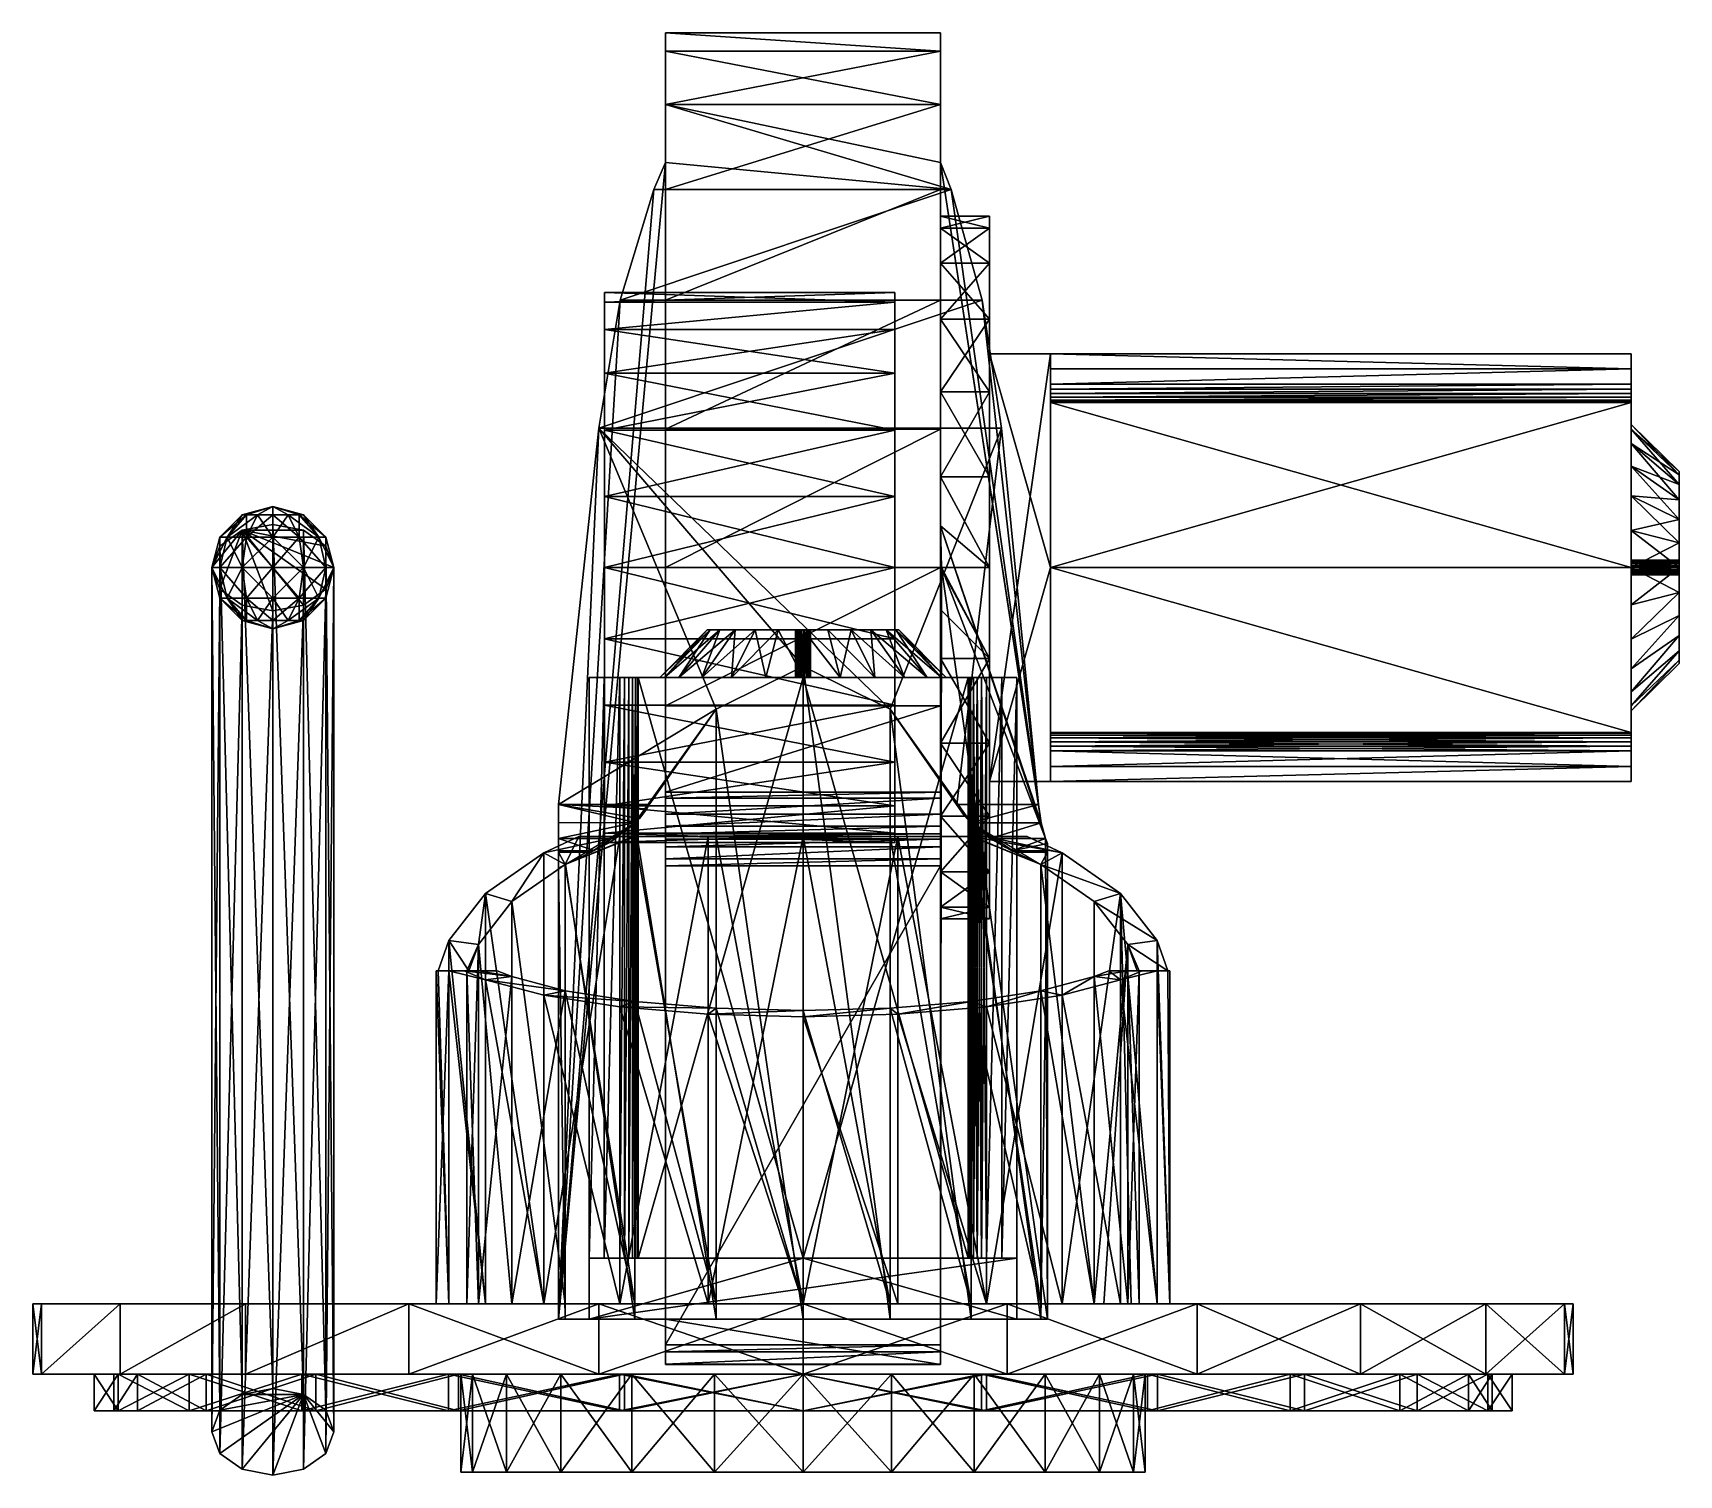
# Model space of a CAD drawing. Header units: metres. Extents: x -0.252 to 0.287, y 0.027 to 0.499.
import ezdxf

# ---------------------------------------------------------------- set-up
doc = ezdxf.new("R2010")
doc.units = ezdxf.units.M

msp = doc.modelspace()

# ---------------------------------------------------------------- linework, layer by layer
at = {"layer": 'default', "color": 30}
for points in [[(0.045, 0.493032, 0.345288), (0.045, 0.498996, 0.3), (-0.045, 0.498996, 0.3), (0.045, 0.493032, 0.345288)], [(0.045, 0.493032, 0.345288), (-0.045, 0.498996, 0.3), (-0.045, 0.493032, 0.345288), (0.045, 0.493032, 0.345288)], [(0.045, 0.493032, 0.254712), (-0.045, 0.493032, 0.254712), (-0.045, 0.498996, 0.3), (0.045, 0.493032, 0.254712)], [(0.045, 0.493032, 0.254712), (-0.045, 0.498996, 0.3), (0.045, 0.498996, 0.3), (0.045, 0.493032, 0.254712)], [(-0.045, 0.369288, 0.469032), (-0.045, 0.493032, 0.345288), (-0.045, 0.498996, 0.3), (-0.045, 0.369288, 0.469032)], [(-0.045, 0.369288, 0.469032), (-0.045, 0.498996, 0.3), (-0.045, 0.493032, 0.254712), (-0.045, 0.369288, 0.469032)], [(0.045, 0.423588, 0.357504), (0.045, 0.493032, 0.254712), (0.045, 0.498996, 0.3), (0.045, 0.423588, 0.357504)], [(0.045, 0.405312, 0.381312), (0.045, 0.423588, 0.357504), (0.045, 0.498996, 0.3), (0.045, 0.405312, 0.381312)], [(0.045, 0.405312, 0.381312), (0.045, 0.498996, 0.3), (0.045, 0.493032, 0.345288), (0.045, 0.405312, 0.381312)], [(-0.045, 0.47556, 0.387504), (0.045, 0.47556, 0.387504), (0.045, 0.493032, 0.345288), (-0.045, 0.47556, 0.387504)], [(-0.045, 0.47556, 0.387504), (0.045, 0.493032, 0.345288), (-0.045, 0.493032, 0.345288), (-0.045, 0.47556, 0.387504)], [(-0.045, 0.493032, 0.254712), (0.045, 0.493032, 0.254712), (0.045, 0.47556, 0.212496), (-0.045, 0.493032, 0.254712)], [(-0.045, 0.493032, 0.254712), (0.045, 0.47556, 0.212496), (-0.045, 0.47556, 0.212496), (-0.045, 0.493032, 0.254712)], [(-0.045, 0.369288, 0.469032), (-0.045, 0.47556, 0.387504), (-0.045, 0.493032, 0.345288), (-0.045, 0.369288, 0.469032)], [(-0.045, 0.369288, 0.469032), (-0.045, 0.493032, 0.254712), (-0.045, 0.47556, 0.212496), (-0.045, 0.369288, 0.469032)], [(0.045, 0.435084, 0.32976), (0.045, 0.47556, 0.212496), (0.045, 0.493032, 0.254712), (0.045, 0.435084, 0.32976)], [(0.045, 0.423588, 0.357504), (0.045, 0.435084, 0.32976), (0.045, 0.493032, 0.254712), (0.045, 0.423588, 0.357504)], [(0.045, 0.381504, 0.399588), (0.045, 0.405312, 0.381312), (0.045, 0.493032, 0.345288), (0.045, 0.381504, 0.399588)], [(0.045, 0.381504, 0.399588), (0.045, 0.493032, 0.345288), (0.045, 0.47556, 0.387504), (0.045, 0.381504, 0.399588)], [(-0.045, 0.456612, 0.18582), (-0.045, 0.47556, 0.212496), (0.04848, 0.447744, 0.176256), (-0.045, 0.456612, 0.18582)], [(-0.045, 0.47556, 0.212496), (0.045, 0.456612, 0.18582), (0.04848, 0.447744, 0.176256), (-0.045, 0.47556, 0.212496)], [(-0.045, 0.47556, 0.212496), (0.045, 0.47556, 0.212496), (0.045, 0.456612, 0.18582), (-0.045, 0.47556, 0.212496)], [(0.045, 0.47556, 0.387504), (-0.045, 0.47556, 0.387504), (-0.045, 0.447744, 0.423744), (0.045, 0.47556, 0.387504)], [(0.045, 0.47556, 0.387504), (-0.045, 0.447744, 0.423744), (0.045, 0.447744, 0.423744), (0.045, 0.47556, 0.387504)], [(-0.045, 0.369288, 0.469032), (-0.045, 0.447744, 0.423744), (-0.045, 0.47556, 0.387504), (-0.045, 0.369288, 0.469032)], [(-0.045, 0.369288, 0.469032), (-0.045, 0.47556, 0.212496), (-0.045, 0.456612, 0.18582), (-0.045, 0.369288, 0.469032)], [(0.045, 0.435084, 0.32976), (0.045, 0.456612, 0.18582), (0.045, 0.47556, 0.212496), (0.045, 0.435084, 0.32976)], [(0.045, 0.35376, 0.411084), (0.045, 0.381504, 0.399588), (0.045, 0.47556, 0.387504), (0.045, 0.35376, 0.411084)], [(0.045, 0.35376, 0.411084), (0.045, 0.47556, 0.387504), (0.045, 0.447744, 0.423744), (0.045, 0.35376, 0.411084)], [(-0.080004, 0.078, 0.097824), (-0.045, 0.078, 0.18582), (-0.045, 0.456612, 0.18582), (-0.080004, 0.078, 0.097824)], [(-0.080004, 0.078, 0.097824), (-0.045, 0.456612, 0.18582), (-0.048804, 0.447744, 0.176256), (-0.080004, 0.078, 0.097824)], [(-0.048804, 0.447744, 0.176256), (-0.045, 0.456612, 0.18582), (0.04848, 0.447744, 0.176256), (-0.048804, 0.447744, 0.176256)], [(-0.045, 0.369288, 0.469032), (-0.045, 0.456612, 0.18582), (-0.045, 0.078, 0.18582), (-0.045, 0.369288, 0.469032)], [(0.045, 0.35376, 0.188916), (0.045, 0.337692, 0.18582), (0.045, 0.456612, 0.18582), (0.045, 0.35376, 0.188916)], [(0.077028, 0.246468, 0.097824), (0.04848, 0.447744, 0.176256), (0.045, 0.456612, 0.18582), (0.077028, 0.246468, 0.097824)], [(0.045, 0.381504, 0.200412), (0.045, 0.35376, 0.188916), (0.045, 0.456612, 0.18582), (0.045, 0.381504, 0.200412)], [(0.077928, 0.24048, 0.09534), (0.077028, 0.246468, 0.097824), (0.045, 0.456612, 0.18582), (0.077928, 0.24048, 0.09534)], [(0.077928, 0.24048, 0.09534), (0.045, 0.456612, 0.18582), (0.045, 0.337692, 0.18582), (0.077928, 0.24048, 0.09534)], [(0.045, 0.405312, 0.218688), (0.045, 0.381504, 0.200412), (0.045, 0.456612, 0.18582), (0.045, 0.405312, 0.218688)], [(0.045, 0.423588, 0.242496), (0.045, 0.405312, 0.218688), (0.045, 0.456612, 0.18582), (0.045, 0.423588, 0.242496)], [(0.045, 0.435084, 0.27024), (0.045, 0.423588, 0.242496), (0.045, 0.456612, 0.18582), (0.045, 0.435084, 0.27024)], [(0.045, 0.438996, 0.3), (0.045, 0.435084, 0.27024), (0.045, 0.456612, 0.18582), (0.045, 0.438996, 0.3)], [(0.045, 0.435084, 0.32976), (0.045, 0.438996, 0.3), (0.045, 0.456612, 0.18582), (0.045, 0.435084, 0.32976)], [(-0.080004, 0.078, 0.097824), (-0.048804, 0.447744, 0.176256), (-0.059868, 0.411504, 0.14844), (-0.080004, 0.078, 0.097824)], [(0.04848, 0.447744, 0.176256), (0.058608, 0.411504, 0.14844), (-0.059868, 0.411504, 0.14844), (0.04848, 0.447744, 0.176256)], [(0.04848, 0.447744, 0.176256), (-0.059868, 0.411504, 0.14844), (-0.048804, 0.447744, 0.176256), (0.04848, 0.447744, 0.176256)], [(0.045, 0.447744, 0.423744), (-0.045, 0.447744, 0.423744), (-0.045, 0.411504, 0.45156), (0.045, 0.447744, 0.423744)], [(0.045, 0.447744, 0.423744), (-0.045, 0.411504, 0.45156), (0.045, 0.411504, 0.45156), (0.045, 0.447744, 0.423744)], [(-0.045, 0.369288, 0.469032), (-0.045, 0.411504, 0.45156), (-0.045, 0.447744, 0.423744), (-0.045, 0.369288, 0.469032)], [(0.045, 0.324, 0.414996), (0.045, 0.35376, 0.411084), (0.045, 0.447744, 0.423744), (0.045, 0.324, 0.414996)], [(0.045, 0.324, 0.414996), (0.045, 0.447744, 0.423744), (0.045, 0.411504, 0.45156), (0.045, 0.324, 0.414996)], [(0.077028, 0.246468, 0.097824), (0.058608, 0.411504, 0.14844), (0.04848, 0.447744, 0.176256), (0.077028, 0.246468, 0.097824)], [(0.060996, 0.438996, 0.3), (0.060996, 0.435084, 0.27024), (0.045, 0.435084, 0.27024), (0.060996, 0.438996, 0.3)], [(0.060996, 0.438996, 0.3), (0.045, 0.435084, 0.27024), (0.045, 0.438996, 0.3), (0.060996, 0.438996, 0.3)], [(0.060996, 0.435084, 0.32976), (0.060996, 0.438996, 0.3), (0.045, 0.438996, 0.3), (0.060996, 0.435084, 0.32976)], [(0.060996, 0.435084, 0.32976), (0.045, 0.438996, 0.3), (0.045, 0.435084, 0.32976), (0.060996, 0.435084, 0.32976)], [(0.060996, 0.405312, 0.381312), (0.060996, 0.435084, 0.27024), (0.060996, 0.438996, 0.3), (0.060996, 0.405312, 0.381312)], [(0.060996, 0.405312, 0.381312), (0.060996, 0.438996, 0.3), (0.060996, 0.435084, 0.32976), (0.060996, 0.405312, 0.381312)], [(0.060996, 0.423588, 0.357504), (0.060996, 0.435084, 0.32976), (0.045, 0.435084, 0.32976), (0.060996, 0.423588, 0.357504)], [(0.060996, 0.423588, 0.357504), (0.045, 0.435084, 0.32976), (0.045, 0.423588, 0.357504), (0.060996, 0.423588, 0.357504)], [(0.060996, 0.435084, 0.27024), (0.060996, 0.423588, 0.242496), (0.045, 0.423588, 0.242496), (0.060996, 0.435084, 0.27024)], [(0.060996, 0.435084, 0.27024), (0.045, 0.423588, 0.242496), (0.045, 0.435084, 0.27024), (0.060996, 0.435084, 0.27024)], [(0.060996, 0.405312, 0.381312), (0.060996, 0.423588, 0.242496), (0.060996, 0.435084, 0.27024), (0.060996, 0.405312, 0.381312)], [(0.060996, 0.405312, 0.381312), (0.060996, 0.435084, 0.32976), (0.060996, 0.423588, 0.357504), (0.060996, 0.405312, 0.381312)], [(0.060996, 0.405312, 0.381312), (0.060996, 0.423588, 0.357504), (0.045, 0.423588, 0.357504), (0.060996, 0.405312, 0.381312)], [(0.060996, 0.405312, 0.381312), (0.045, 0.423588, 0.357504), (0.045, 0.405312, 0.381312), (0.060996, 0.405312, 0.381312)], [(0.060996, 0.423588, 0.242496), (0.060996, 0.405312, 0.218688), (0.045, 0.405312, 0.218688), (0.060996, 0.423588, 0.242496)], [(0.060996, 0.423588, 0.242496), (0.045, 0.405312, 0.218688), (0.045, 0.423588, 0.242496), (0.060996, 0.423588, 0.242496)], [(0.060996, 0.405312, 0.381312), (0.060996, 0.405312, 0.218688), (0.060996, 0.423588, 0.242496), (0.060996, 0.405312, 0.381312)], [(-0.080004, 0.078, 0.097824), (-0.059868, 0.411504, 0.14844), (-0.066792, 0.369588, 0.13104), (-0.080004, 0.078, 0.097824)], [(0.058608, 0.411504, 0.14844), (0.064932, 0.369588, 0.13104), (-0.066792, 0.369588, 0.13104), (0.058608, 0.411504, 0.14844)], [(0.058608, 0.411504, 0.14844), (-0.066792, 0.369588, 0.13104), (-0.059868, 0.411504, 0.14844), (0.058608, 0.411504, 0.14844)], [(-0.065004, 0.414, 0.3), (0.03, 0.414, 0.3), (0.03, 0.410928, 0.276708), (-0.065004, 0.414, 0.3)], [(-0.065004, 0.414, 0.3), (0.03, 0.410928, 0.276708), (-0.065004, 0.410928, 0.276708), (-0.065004, 0.414, 0.3)], [(-0.065004, 0.410928, 0.323292), (0.03, 0.410928, 0.323292), (0.03, 0.414, 0.3), (-0.065004, 0.410928, 0.323292)], [(-0.065004, 0.410928, 0.323292), (0.03, 0.414, 0.3), (-0.065004, 0.414, 0.3), (-0.065004, 0.410928, 0.323292)], [(-0.065004, 0.279, 0.22206), (-0.065004, 0.410928, 0.323292), (-0.065004, 0.414, 0.3), (-0.065004, 0.279, 0.22206)], [(-0.065004, 0.279, 0.22206), (-0.065004, 0.414, 0.3), (-0.065004, 0.410928, 0.276708), (-0.065004, 0.279, 0.22206)], [(-0.065004, 0.40194, 0.255), (-0.065004, 0.410928, 0.276708), (0.03, 0.410928, 0.276708), (-0.065004, 0.40194, 0.255)], [(-0.065004, 0.40194, 0.255), (0.03, 0.410928, 0.276708), (0.03, 0.40194, 0.255), (-0.065004, 0.40194, 0.255)], [(-0.065004, 0.40194, 0.345), (0.03, 0.40194, 0.345), (0.03, 0.410928, 0.323292), (-0.065004, 0.40194, 0.345)], [(-0.065004, 0.40194, 0.345), (0.03, 0.410928, 0.323292), (-0.065004, 0.410928, 0.323292), (-0.065004, 0.40194, 0.345)], [(-0.065004, 0.279, 0.22206), (-0.065004, 0.40194, 0.345), (-0.065004, 0.410928, 0.323292), (-0.065004, 0.279, 0.22206)], [(-0.065004, 0.279, 0.22206), (-0.065004, 0.410928, 0.276708), (-0.065004, 0.40194, 0.255), (-0.065004, 0.279, 0.22206)], [(0.045, 0.411504, 0.45156), (-0.045, 0.411504, 0.45156), (-0.045, 0.369288, 0.469032), (0.045, 0.411504, 0.45156)], [(0.045, 0.411504, 0.45156), (-0.045, 0.369288, 0.469032), (0.045, 0.369288, 0.469032), (0.045, 0.411504, 0.45156)], [(0.03, 0.237072, 0.276708), (0.03, 0.410928, 0.276708), (0.03, 0.414, 0.3), (0.03, 0.237072, 0.276708)], [(0.03, 0.237072, 0.276708), (0.03, 0.414, 0.3), (0.03, 0.410928, 0.323292), (0.03, 0.237072, 0.276708)], [(0.03, 0.237072, 0.276708), (0.03, 0.40194, 0.255), (0.03, 0.410928, 0.276708), (0.03, 0.237072, 0.276708)], [(0.03, 0.237072, 0.276708), (0.03, 0.410928, 0.323292), (0.03, 0.40194, 0.345), (0.03, 0.237072, 0.276708)], [(0.045, 0.29424, 0.411084), (0.045, 0.324, 0.414996), (0.045, 0.411504, 0.45156), (0.045, 0.29424, 0.411084)], [(0.045, 0.29424, 0.411084), (0.045, 0.411504, 0.45156), (0.045, 0.369288, 0.469032), (0.045, 0.29424, 0.411084)], [(0.077028, 0.246468, 0.097824), (0.064932, 0.369588, 0.13104), (0.058608, 0.411504, 0.14844), (0.077028, 0.246468, 0.097824)], [(0.060996, 0.381504, 0.399588), (0.060996, 0.405312, 0.381312), (0.045, 0.405312, 0.381312), (0.060996, 0.381504, 0.399588)], [(0.060996, 0.381504, 0.399588), (0.045, 0.405312, 0.381312), (0.045, 0.381504, 0.399588), (0.060996, 0.381504, 0.399588)], [(0.060996, 0.405312, 0.218688), (0.060996, 0.381504, 0.200412), (0.045, 0.381504, 0.200412), (0.060996, 0.405312, 0.218688)], [(0.060996, 0.405312, 0.218688), (0.045, 0.381504, 0.200412), (0.045, 0.405312, 0.218688), (0.060996, 0.405312, 0.218688)], [(0.060996, 0.405312, 0.381312), (0.060996, 0.381504, 0.399588), (0.060996, 0.35376, 0.411084), (0.060996, 0.405312, 0.381312)], [(0.060996, 0.405312, 0.381312), (0.060996, 0.35376, 0.411084), (0.060996, 0.324, 0.414996), (0.060996, 0.405312, 0.381312)], [(0.060996, 0.405312, 0.381312), (0.060996, 0.324, 0.414996), (0.060996, 0.29424, 0.411084), (0.060996, 0.405312, 0.381312)], [(0.060996, 0.405312, 0.381312), (0.060996, 0.29424, 0.411084), (0.060996, 0.266496, 0.399588), (0.060996, 0.405312, 0.381312)], [(0.060996, 0.405312, 0.381312), (0.060996, 0.266496, 0.399588), (0.060996, 0.242688, 0.381312), (0.060996, 0.405312, 0.381312)], [(0.060996, 0.405312, 0.381312), (0.060996, 0.242688, 0.381312), (0.060996, 0.224412, 0.357504), (0.060996, 0.405312, 0.381312)], [(0.060996, 0.405312, 0.381312), (0.060996, 0.224412, 0.357504), (0.060996, 0.212916, 0.32976), (0.060996, 0.405312, 0.381312)], [(0.060996, 0.405312, 0.381312), (0.060996, 0.212916, 0.32976), (0.060996, 0.209004, 0.3), (0.060996, 0.405312, 0.381312)], [(0.060996, 0.405312, 0.381312), (0.060996, 0.209004, 0.3), (0.060996, 0.212916, 0.27024), (0.060996, 0.405312, 0.381312)], [(0.060996, 0.405312, 0.381312), (0.060996, 0.212916, 0.27024), (0.060996, 0.224412, 0.242496), (0.060996, 0.405312, 0.381312)], [(0.060996, 0.405312, 0.381312), (0.060996, 0.224412, 0.242496), (0.060996, 0.242688, 0.218688), (0.060996, 0.405312, 0.381312)], [(0.060996, 0.405312, 0.381312), (0.060996, 0.242688, 0.218688), (0.060996, 0.266496, 0.200412), (0.060996, 0.405312, 0.381312)], [(0.060996, 0.405312, 0.381312), (0.060996, 0.266496, 0.200412), (0.060996, 0.29424, 0.188916), (0.060996, 0.405312, 0.381312)], [(0.060996, 0.405312, 0.381312), (0.060996, 0.29424, 0.188916), (0.060996, 0.324, 0.185004), (0.060996, 0.405312, 0.381312)], [(0.060996, 0.405312, 0.381312), (0.060996, 0.324, 0.185004), (0.060996, 0.35376, 0.188916), (0.060996, 0.405312, 0.381312)], [(0.060996, 0.405312, 0.381312), (0.060996, 0.35376, 0.188916), (0.060996, 0.381504, 0.200412), (0.060996, 0.405312, 0.381312)], [(0.060996, 0.405312, 0.381312), (0.060996, 0.381504, 0.200412), (0.060996, 0.405312, 0.218688), (0.060996, 0.405312, 0.381312)], [(-0.065004, 0.387636, 0.236364), (-0.065004, 0.40194, 0.255), (0.03, 0.40194, 0.255), (-0.065004, 0.387636, 0.236364)], [(-0.065004, 0.387636, 0.236364), (0.03, 0.40194, 0.255), (0.03, 0.387636, 0.236364), (-0.065004, 0.387636, 0.236364)], [(-0.065004, 0.40194, 0.345), (-0.065004, 0.387636, 0.363636), (0.03, 0.387636, 0.363636), (-0.065004, 0.40194, 0.345)], [(-0.065004, 0.40194, 0.345), (0.03, 0.387636, 0.363636), (0.03, 0.40194, 0.345), (-0.065004, 0.40194, 0.345)], [(-0.065004, 0.279, 0.22206), (-0.065004, 0.387636, 0.363636), (-0.065004, 0.40194, 0.345), (-0.065004, 0.279, 0.22206)], [(-0.065004, 0.279, 0.22206), (-0.065004, 0.40194, 0.255), (-0.065004, 0.387636, 0.236364), (-0.065004, 0.279, 0.22206)], [(0.03, 0.237072, 0.276708), (0.03, 0.387636, 0.236364), (0.03, 0.40194, 0.255), (0.03, 0.237072, 0.276708)], [(0.03, 0.237072, 0.276708), (0.03, 0.40194, 0.345), (0.03, 0.387636, 0.363636), (0.03, 0.237072, 0.276708)], [(-0.065004, 0.369, 0.22206), (-0.065004, 0.387636, 0.236364), (0.03, 0.387636, 0.236364), (-0.065004, 0.369, 0.22206)], [(-0.065004, 0.369, 0.22206), (0.03, 0.387636, 0.236364), (0.03, 0.369, 0.22206), (-0.065004, 0.369, 0.22206)], [(-0.065004, 0.387636, 0.363636), (-0.065004, 0.369, 0.37794), (0.03, 0.369, 0.37794), (-0.065004, 0.387636, 0.363636)], [(-0.065004, 0.387636, 0.363636), (0.03, 0.369, 0.37794), (0.03, 0.387636, 0.363636), (-0.065004, 0.387636, 0.363636)], [(-0.065004, 0.279, 0.22206), (-0.065004, 0.369, 0.37794), (-0.065004, 0.387636, 0.363636), (-0.065004, 0.279, 0.22206)], [(-0.065004, 0.279, 0.22206), (-0.065004, 0.387636, 0.236364), (-0.065004, 0.369, 0.22206), (-0.065004, 0.279, 0.22206)], [(0.03, 0.237072, 0.276708), (0.03, 0.369, 0.22206), (0.03, 0.387636, 0.236364), (0.03, 0.237072, 0.276708)], [(0.03, 0.237072, 0.276708), (0.03, 0.387636, 0.363636), (0.03, 0.369, 0.37794), (0.03, 0.237072, 0.276708)], [(0.060996, 0.35376, 0.411084), (0.060996, 0.381504, 0.399588), (0.045, 0.381504, 0.399588), (0.060996, 0.35376, 0.411084)], [(0.060996, 0.35376, 0.411084), (0.045, 0.381504, 0.399588), (0.045, 0.35376, 0.411084), (0.060996, 0.35376, 0.411084)], [(0.060996, 0.381504, 0.200412), (0.060996, 0.35376, 0.188916), (0.045, 0.35376, 0.188916), (0.060996, 0.381504, 0.200412)], [(0.060996, 0.381504, 0.200412), (0.045, 0.35376, 0.188916), (0.045, 0.381504, 0.200412), (0.060996, 0.381504, 0.200412)], [(-0.080004, 0.078, 0.097824), (-0.066792, 0.369588, 0.13104), (-0.080004, 0.246468, 0.097824), (-0.080004, 0.078, 0.097824)], [(-0.028476, 0.277704, 0.106248), (-0.080004, 0.246468, 0.097824), (-0.066792, 0.369588, 0.13104), (-0.028476, 0.277704, 0.106248)], [(0, 0.2916, 0.110004), (-0.028476, 0.277704, 0.106248), (-0.066792, 0.369588, 0.13104), (0, 0.2916, 0.110004)], [(0.028476, 0.277704, 0.106248), (0, 0.2916, 0.110004), (-0.066792, 0.369588, 0.13104), (0.028476, 0.277704, 0.106248)], [(0.028476, 0.277704, 0.106248), (-0.066792, 0.369588, 0.13104), (0.064932, 0.369588, 0.13104), (0.028476, 0.277704, 0.106248)], [(-0.065004, 0.347292, 0.213072), (-0.065004, 0.369, 0.22206), (0.03, 0.369, 0.22206), (-0.065004, 0.347292, 0.213072)], [(-0.065004, 0.347292, 0.213072), (0.03, 0.369, 0.22206), (0.03, 0.347292, 0.213072), (-0.065004, 0.347292, 0.213072)], [(-0.065004, 0.369, 0.37794), (-0.065004, 0.347292, 0.386928), (0.03, 0.347292, 0.386928), (-0.065004, 0.369, 0.37794)], [(-0.065004, 0.369, 0.37794), (0.03, 0.347292, 0.386928), (0.03, 0.369, 0.37794), (-0.065004, 0.369, 0.37794)], [(-0.065004, 0.279, 0.22206), (-0.065004, 0.347292, 0.386928), (-0.065004, 0.369, 0.37794), (-0.065004, 0.279, 0.22206)], [(-0.065004, 0.279, 0.22206), (-0.065004, 0.369, 0.22206), (-0.065004, 0.347292, 0.213072), (-0.065004, 0.279, 0.22206)], [(0.045, 0.369288, 0.469032), (-0.045, 0.369288, 0.469032), (-0.045, 0.324, 0.474996), (0.045, 0.369288, 0.469032)], [(0.045, 0.369288, 0.469032), (-0.045, 0.324, 0.474996), (0.045, 0.324, 0.474996), (0.045, 0.369288, 0.469032)], [(-0.045, 0.228672, 0.390024), (-0.045, 0.324, 0.474996), (-0.045, 0.369288, 0.469032), (-0.045, 0.228672, 0.390024)], [(-0.045, 0.369288, 0.469032), (-0.045, 0.078, 0.18582), (-0.045, 0.078, 0.258), (-0.045, 0.369288, 0.469032)], [(-0.045, 0.369288, 0.469032), (-0.045, 0.078, 0.258), (-0.045, 0.226392, 0.387996), (-0.045, 0.369288, 0.469032)], [(-0.045, 0.226392, 0.387996), (-0.045, 0.228672, 0.390024), (-0.045, 0.369288, 0.469032), (-0.045, 0.226392, 0.387996)], [(0.064932, 0.369588, 0.13104), (0.050304, 0.246468, 0.097824), (0.028476, 0.277704, 0.106248), (0.064932, 0.369588, 0.13104)], [(0.03, 0.237072, 0.276708), (0.03, 0.347292, 0.213072), (0.03, 0.369, 0.22206), (0.03, 0.237072, 0.276708)], [(0.03, 0.237072, 0.276708), (0.03, 0.369, 0.37794), (0.03, 0.347292, 0.386928), (0.03, 0.237072, 0.276708)], [(0.045, 0.266496, 0.399588), (0.045, 0.29424, 0.411084), (0.045, 0.369288, 0.469032), (0.045, 0.266496, 0.399588)], [(0.045, 0.266496, 0.399588), (0.045, 0.369288, 0.469032), (0.045, 0.324, 0.474996), (0.045, 0.266496, 0.399588)], [(0.064932, 0.369588, 0.13104), (0.077028, 0.246468, 0.097824), (0.050304, 0.246468, 0.097824), (0.064932, 0.369588, 0.13104)], [(0.060996, 0.324, 0.414996), (0.060996, 0.35376, 0.411084), (0.045, 0.35376, 0.411084), (0.060996, 0.324, 0.414996)], [(0.060996, 0.324, 0.414996), (0.045, 0.35376, 0.411084), (0.045, 0.324, 0.414996), (0.060996, 0.324, 0.414996)], [(0.045, 0.35376, 0.188916), (0.060996, 0.324, 0.185004), (0.045, 0.337692, 0.18582), (0.045, 0.35376, 0.188916)], [(0.060996, 0.35376, 0.188916), (0.060996, 0.324, 0.185004), (0.045, 0.35376, 0.188916), (0.060996, 0.35376, 0.188916)], [(-0.065004, 0.324, 0.21), (-0.065004, 0.347292, 0.213072), (0.03, 0.347292, 0.213072), (-0.065004, 0.324, 0.21)], [(-0.065004, 0.324, 0.21), (0.03, 0.347292, 0.213072), (0.03, 0.324, 0.21), (-0.065004, 0.324, 0.21)], [(-0.065004, 0.347292, 0.386928), (-0.065004, 0.324, 0.39), (0.03, 0.324, 0.39), (-0.065004, 0.347292, 0.386928)], [(-0.065004, 0.347292, 0.386928), (0.03, 0.324, 0.39), (0.03, 0.347292, 0.386928), (-0.065004, 0.347292, 0.386928)], [(-0.065004, 0.279, 0.22206), (-0.065004, 0.324, 0.39), (-0.065004, 0.347292, 0.386928), (-0.065004, 0.279, 0.22206)], [(-0.065004, 0.279, 0.22206), (-0.065004, 0.347292, 0.213072), (-0.065004, 0.324, 0.21), (-0.065004, 0.279, 0.22206)], [(0.03, 0.237072, 0.276708), (0.03, 0.324, 0.21), (0.03, 0.347292, 0.213072), (0.03, 0.237072, 0.276708)], [(0.03, 0.237072, 0.276708), (0.03, 0.347292, 0.386928), (0.03, 0.324, 0.39), (0.03, 0.237072, 0.276708)], [(0.045, 0.337692, 0.18582), (0.060996, 0.324, 0.185004), (0.0453, 0.324, 0.185004), (0.045, 0.337692, 0.18582)], [(0.07938, 0.235308, 0.091368), (0.077928, 0.24048, 0.09534), (0.045, 0.337692, 0.18582), (0.07938, 0.235308, 0.091368)], [(0.07938, 0.235308, 0.091368), (0.045, 0.337692, 0.18582), (0.0453, 0.324, 0.185004), (0.07938, 0.235308, 0.091368)], [(0.03, 0.324, 0.21), (0.03, 0.300708, 0.213072), (-0.065004, 0.300708, 0.213072), (0.03, 0.324, 0.21)], [(0.03, 0.324, 0.21), (-0.065004, 0.300708, 0.213072), (-0.065004, 0.324, 0.21), (0.03, 0.324, 0.21)], [(-0.065004, 0.324, 0.39), (-0.065004, 0.300708, 0.386928), (0.03, 0.300708, 0.386928), (-0.065004, 0.324, 0.39)], [(-0.065004, 0.324, 0.39), (0.03, 0.300708, 0.386928), (0.03, 0.324, 0.39), (-0.065004, 0.324, 0.39)], [(-0.065004, 0.279, 0.22206), (-0.065004, 0.300708, 0.386928), (-0.065004, 0.324, 0.39), (-0.065004, 0.279, 0.22206)], [(-0.065004, 0.279, 0.22206), (-0.065004, 0.324, 0.21), (-0.065004, 0.300708, 0.213072), (-0.065004, 0.279, 0.22206)], [(0.045, 0.324, 0.474996), (-0.045, 0.324, 0.474996), (-0.045, 0.278712, 0.469032), (0.045, 0.324, 0.474996)], [(0.045, 0.324, 0.474996), (-0.045, 0.278712, 0.469032), (0.045, 0.278712, 0.469032), (0.045, 0.324, 0.474996)], [(-0.045, 0.232656, 0.395196), (-0.045, 0.278712, 0.469032), (-0.045, 0.324, 0.474996), (-0.045, 0.232656, 0.395196)], [(-0.045, 0.228672, 0.390024), (-0.045, 0.232656, 0.395196), (-0.045, 0.324, 0.474996), (-0.045, 0.228672, 0.390024)], [(0.03, 0.237072, 0.276708), (0.03, 0.300708, 0.213072), (0.03, 0.324, 0.21), (0.03, 0.237072, 0.276708)], [(0.03, 0.237072, 0.276708), (0.03, 0.324, 0.39), (0.03, 0.300708, 0.386928), (0.03, 0.237072, 0.276708)], [(0.060996, 0.29424, 0.411084), (0.060996, 0.324, 0.414996), (0.045, 0.324, 0.414996), (0.060996, 0.29424, 0.411084)], [(0.060996, 0.29424, 0.411084), (0.045, 0.324, 0.414996), (0.045, 0.29424, 0.411084), (0.060996, 0.29424, 0.411084)], [(0.0453, 0.324, 0.185004), (0.060996, 0.29424, 0.188916), (0.045, 0.310308, 0.18582), (0.0453, 0.324, 0.185004)], [(0.0453, 0.324, 0.185004), (0.045, 0.310308, 0.18582), (0.045, 0.078, 0.18582), (0.0453, 0.324, 0.185004)], [(0.0453, 0.324, 0.185004), (0.045, 0.078, 0.18582), (0.080004, 0.078, 0.089652), (0.0453, 0.324, 0.185004)], [(0.045, 0.324, 0.474996), (0.045, 0.278712, 0.469032), (0.045, 0.2505, 0.45882), (0.045, 0.324, 0.474996)], [(0.045, 0.324, 0.474996), (0.045, 0.2505, 0.45882), (0.045, 0.248496, 0.457776), (0.045, 0.324, 0.474996)], [(0.045, 0.324, 0.474996), (0.045, 0.248496, 0.457776), (0.045, 0.243324, 0.453804), (0.045, 0.324, 0.474996)], [(0.045, 0.324, 0.474996), (0.045, 0.243324, 0.453804), (0.045, 0.239352, 0.448632), (0.045, 0.324, 0.474996)], [(0.045, 0.324, 0.474996), (0.045, 0.239352, 0.448632), (0.045, 0.236856, 0.442596), (0.045, 0.324, 0.474996)], [(0.045, 0.324, 0.474996), (0.045, 0.236856, 0.442596), (0.045, 0.236004, 0.436128), (0.045, 0.324, 0.474996)], [(0.045, 0.324, 0.474996), (0.045, 0.236004, 0.436128), (0.045, 0.236004, 0.4077), (0.045, 0.324, 0.474996)], [(0.045, 0.324, 0.474996), (0.045, 0.236004, 0.4077), (0.045, 0.242688, 0.381312), (0.045, 0.324, 0.474996)], [(0.045, 0.324, 0.474996), (0.045, 0.242688, 0.381312), (0.045, 0.266496, 0.399588), (0.045, 0.324, 0.474996)], [(0.060996, 0.324, 0.185004), (0.060996, 0.29424, 0.188916), (0.0453, 0.324, 0.185004), (0.060996, 0.324, 0.185004)], [(0.07938, 0.235308, 0.091368), (0.0453, 0.324, 0.185004), (0.080004, 0.078, 0.089652), (0.07938, 0.235308, 0.091368)], [(0.045, 0.310308, 0.18582), (0.060996, 0.29424, 0.188916), (0.045, 0.29424, 0.188916), (0.045, 0.310308, 0.18582)], [(0.045, 0.078, 0.18582), (0.045, 0.310308, 0.18582), (0.045, 0.29424, 0.188916), (0.045, 0.078, 0.18582)], [(-0.065004, 0.300708, 0.386928), (-0.065004, 0.279, 0.37794), (0.03, 0.279, 0.37794), (-0.065004, 0.300708, 0.386928)], [(-0.065004, 0.300708, 0.386928), (0.03, 0.279, 0.37794), (0.03, 0.300708, 0.386928), (-0.065004, 0.300708, 0.386928)], [(0.03, 0.279, 0.22206), (-0.065004, 0.279, 0.22206), (-0.065004, 0.300708, 0.213072), (0.03, 0.279, 0.22206)], [(0.03, 0.279, 0.22206), (-0.065004, 0.300708, 0.213072), (0.03, 0.300708, 0.213072), (0.03, 0.279, 0.22206)], [(-0.065004, 0.279, 0.22206), (-0.065004, 0.279, 0.37794), (-0.065004, 0.300708, 0.386928), (-0.065004, 0.279, 0.22206)], [(0.03, 0.237072, 0.276708), (0.03, 0.279, 0.22206), (0.03, 0.300708, 0.213072), (0.03, 0.237072, 0.276708)], [(0.03, 0.237072, 0.276708), (0.03, 0.300708, 0.386928), (0.03, 0.279, 0.37794), (0.03, 0.237072, 0.276708)], [(0, 0.078, 0.110004), (-0.028476, 0.277704, 0.106248), (0, 0.2916, 0.110004), (0, 0.078, 0.110004)], [(0.028476, 0.078, 0.106248), (0, 0.078, 0.110004), (0, 0.2916, 0.110004), (0.028476, 0.078, 0.106248)], [(0.028476, 0.078, 0.106248), (0, 0.2916, 0.110004), (0.028476, 0.277704, 0.106248), (0.028476, 0.078, 0.106248)], [(0.060996, 0.266496, 0.399588), (0.060996, 0.29424, 0.411084), (0.045, 0.29424, 0.411084), (0.060996, 0.266496, 0.399588)], [(0.060996, 0.266496, 0.399588), (0.045, 0.29424, 0.411084), (0.045, 0.266496, 0.399588), (0.060996, 0.266496, 0.399588)], [(0.060996, 0.29424, 0.188916), (0.060996, 0.266496, 0.200412), (0.045, 0.266496, 0.200412), (0.060996, 0.29424, 0.188916)], [(0.060996, 0.29424, 0.188916), (0.045, 0.266496, 0.200412), (0.045, 0.29424, 0.188916), (0.060996, 0.29424, 0.188916)], [(0.045, 0.29424, 0.188916), (0.045, 0.078, 0.258), (0.045, 0.078, 0.18582), (0.045, 0.29424, 0.188916)], [(0.045, 0.078, 0.258), (0.045, 0.29424, 0.188916), (0.045, 0.266496, 0.200412), (0.045, 0.078, 0.258)], [(-0.028476, 0.277704, 0.106248), (-0.050304, 0.246468, 0.097824), (-0.080004, 0.246468, 0.097824), (-0.028476, 0.277704, 0.106248)], [(-0.065004, 0.279, 0.37794), (-0.065004, 0.260364, 0.363636), (0.03, 0.260364, 0.363636), (-0.065004, 0.279, 0.37794)], [(-0.065004, 0.279, 0.37794), (0.03, 0.260364, 0.363636), (0.03, 0.279, 0.37794), (-0.065004, 0.279, 0.37794)], [(-0.065004, 0.260364, 0.236364), (-0.065004, 0.279, 0.22206), (0.03, 0.279, 0.22206), (-0.065004, 0.260364, 0.236364)], [(-0.065004, 0.260364, 0.236364), (0.03, 0.279, 0.22206), (0.03, 0.260364, 0.236364), (-0.065004, 0.260364, 0.236364)], [(-0.065004, 0.279, 0.22206), (-0.065004, 0.260364, 0.236364), (-0.065004, 0.24606, 0.255), (-0.065004, 0.279, 0.22206)], [(-0.065004, 0.279, 0.22206), (-0.065004, 0.24606, 0.255), (-0.065004, 0.237072, 0.276708), (-0.065004, 0.279, 0.22206)], [(-0.065004, 0.279, 0.22206), (-0.065004, 0.237072, 0.276708), (-0.065004, 0.234, 0.3), (-0.065004, 0.279, 0.22206)], [(-0.065004, 0.279, 0.22206), (-0.065004, 0.234, 0.3), (-0.065004, 0.237072, 0.323292), (-0.065004, 0.279, 0.22206)], [(-0.065004, 0.279, 0.22206), (-0.065004, 0.237072, 0.323292), (-0.065004, 0.24606, 0.345), (-0.065004, 0.279, 0.22206)], [(-0.065004, 0.279, 0.22206), (-0.065004, 0.24606, 0.345), (-0.065004, 0.260364, 0.363636), (-0.065004, 0.279, 0.22206)], [(-0.065004, 0.279, 0.22206), (-0.065004, 0.260364, 0.363636), (-0.065004, 0.279, 0.37794), (-0.065004, 0.279, 0.22206)], [(-0.054984, 0.240516, 0.095244), (-0.028476, 0.277704, 0.106248), (-0.054972, 0.24054, 0.095256), (-0.054984, 0.240516, 0.095244)], [(-0.054984, 0.240516, 0.095244), (-0.028476, 0.277704, 0.106248), (-0.028476, 0.078, 0.106248), (-0.054984, 0.240516, 0.095244)], [(-0.054972, 0.24054, 0.095256), (-0.028476, 0.277704, 0.106248), (-0.053544, 0.241884, 0.096096), (-0.054972, 0.24054, 0.095256)], [(-0.053544, 0.241884, 0.096096), (-0.028476, 0.277704, 0.106248), (-0.050304, 0.246468, 0.097824), (-0.053544, 0.241884, 0.096096)], [(0.045, 0.278712, 0.469032), (-0.045, 0.278712, 0.469032), (-0.045, 0.2505, 0.45882), (0.045, 0.278712, 0.469032)], [(0.045, 0.278712, 0.469032), (-0.045, 0.2505, 0.45882), (0.045, 0.2505, 0.45882), (0.045, 0.278712, 0.469032)], [(-0.045, 0.235152, 0.401232), (-0.045, 0.2505, 0.45882), (-0.045, 0.278712, 0.469032), (-0.045, 0.235152, 0.401232)], [(-0.045, 0.232656, 0.395196), (-0.045, 0.235152, 0.401232), (-0.045, 0.278712, 0.469032), (-0.045, 0.232656, 0.395196)], [(0, 0.078, 0.110004), (-0.028476, 0.078, 0.106248), (-0.028476, 0.277704, 0.106248), (0, 0.078, 0.110004)], [(0.052728, 0.242844, 0.09654), (0.050304, 0.246468, 0.097824), (0.028464, 0.277704, 0.106248), (0.052728, 0.242844, 0.09654)], [(0.028464, 0.277704, 0.106248), (0.054996, 0.240456, 0.095256), (0.054996, 0.078, 0.095256), (0.028464, 0.277704, 0.106248)], [(0.028464, 0.277704, 0.106248), (0.054996, 0.078, 0.095256), (0.028476, 0.078, 0.10626), (0.028464, 0.277704, 0.106248)], [(0.052728, 0.242844, 0.09654), (0.028476, 0.277704, 0.106248), (0.054948, 0.240516, 0.09528), (0.052728, 0.242844, 0.09654)], [(0.03, 0.237072, 0.276708), (0.03, 0.260364, 0.236364), (0.03, 0.279, 0.22206), (0.03, 0.237072, 0.276708)], [(0.03, 0.237072, 0.276708), (0.03, 0.279, 0.37794), (0.03, 0.260364, 0.363636), (0.03, 0.237072, 0.276708)], [(0.060996, 0.266496, 0.200412), (0.060996, 0.242688, 0.218688), (0.045, 0.242688, 0.218688), (0.060996, 0.266496, 0.200412)], [(0.060996, 0.266496, 0.200412), (0.045, 0.242688, 0.218688), (0.045, 0.266496, 0.200412), (0.060996, 0.266496, 0.200412)], [(0.060996, 0.242688, 0.381312), (0.060996, 0.266496, 0.399588), (0.045, 0.266496, 0.399588), (0.060996, 0.242688, 0.381312)], [(0.060996, 0.242688, 0.381312), (0.045, 0.266496, 0.399588), (0.045, 0.242688, 0.381312), (0.060996, 0.242688, 0.381312)], [(0.045, 0.078, 0.258), (0.045, 0.266496, 0.200412), (0.045, 0.242688, 0.218688), (0.045, 0.078, 0.258)], [(-0.065004, 0.260364, 0.363636), (-0.065004, 0.24606, 0.345), (0.03, 0.24606, 0.345), (-0.065004, 0.260364, 0.363636)], [(-0.065004, 0.260364, 0.363636), (0.03, 0.24606, 0.345), (0.03, 0.260364, 0.363636), (-0.065004, 0.260364, 0.363636)], [(-0.065004, 0.24606, 0.255), (-0.065004, 0.260364, 0.236364), (0.03, 0.260364, 0.236364), (-0.065004, 0.24606, 0.255)], [(-0.065004, 0.24606, 0.255), (0.03, 0.260364, 0.236364), (0.03, 0.24606, 0.255), (-0.065004, 0.24606, 0.255)], [(0.03, 0.237072, 0.276708), (0.03, 0.24606, 0.255), (0.03, 0.260364, 0.236364), (0.03, 0.237072, 0.276708)], [(0.03, 0.237072, 0.276708), (0.03, 0.260364, 0.363636), (0.03, 0.24606, 0.345), (0.03, 0.237072, 0.276708)], [(0.045, 0.2505, 0.45882), (-0.045, 0.2505, 0.45882), (-0.045, 0.248496, 0.457776), (0.045, 0.2505, 0.45882)], [(0.045, 0.2505, 0.45882), (-0.045, 0.248496, 0.457776), (0.045, 0.248496, 0.457776), (0.045, 0.2505, 0.45882)], [(-0.045, 0.235152, 0.401232), (-0.045, 0.248496, 0.457776), (-0.045, 0.2505, 0.45882), (-0.045, 0.235152, 0.401232)], [(0.045, 0.248496, 0.457776), (-0.045, 0.248496, 0.457776), (-0.045, 0.243324, 0.453804), (0.045, 0.248496, 0.457776)], [(0.045, 0.248496, 0.457776), (-0.045, 0.243324, 0.453804), (0.045, 0.243324, 0.453804), (0.045, 0.248496, 0.457776)], [(-0.045, 0.235152, 0.401232), (-0.045, 0.243324, 0.453804), (-0.045, 0.248496, 0.457776), (-0.045, 0.235152, 0.401232)], [(-0.050304, 0.246468, 0.097824), (-0.051096, 0.2451, 0.097416), (-0.080004, 0.246468, 0.097824), (-0.050304, 0.246468, 0.097824)], [(-0.054972, 0.24054, 0.095256), (-0.080004, 0.24048, 0.09534), (-0.080004, 0.246468, 0.097824), (-0.054972, 0.24054, 0.095256)], [(-0.053544, 0.241884, 0.096096), (-0.054972, 0.24054, 0.095256), (-0.080004, 0.246468, 0.097824), (-0.053544, 0.241884, 0.096096)], [(-0.051096, 0.2451, 0.097416), (-0.053544, 0.241884, 0.096096), (-0.080004, 0.246468, 0.097824), (-0.051096, 0.2451, 0.097416)], [(-0.080004, 0.078, 0.075504), (-0.080004, 0.078, 0.097824), (-0.080004, 0.246468, 0.097824), (-0.080004, 0.078, 0.075504)], [(-0.080004, 0.078, 0.075504), (-0.080004, 0.246468, 0.097824), (-0.080004, 0.24048, 0.09534), (-0.080004, 0.078, 0.075504)], [(-0.065004, 0.24606, 0.345), (-0.065004, 0.237072, 0.323292), (0.03, 0.237072, 0.323292), (-0.065004, 0.24606, 0.345)], [(-0.065004, 0.24606, 0.345), (0.03, 0.237072, 0.323292), (0.03, 0.24606, 0.345), (-0.065004, 0.24606, 0.345)], [(-0.065004, 0.237072, 0.276708), (-0.065004, 0.24606, 0.255), (0.03, 0.24606, 0.255), (-0.065004, 0.237072, 0.276708)], [(-0.065004, 0.237072, 0.276708), (0.03, 0.24606, 0.255), (0.03, 0.237072, 0.276708), (-0.065004, 0.237072, 0.276708)], [(-0.053544, 0.241884, 0.096096), (-0.050304, 0.246468, 0.097824), (-0.051096, 0.2451, 0.097416), (-0.053544, 0.241884, 0.096096)], [(0.045, 0.243324, 0.453804), (-0.045, 0.243324, 0.453804), (-0.045, 0.239352, 0.448632), (0.045, 0.243324, 0.453804)], [(0.045, 0.243324, 0.453804), (-0.045, 0.239352, 0.448632), (0.045, 0.239352, 0.448632), (0.045, 0.243324, 0.453804)], [(-0.045, 0.236004, 0.4077), (-0.045, 0.239352, 0.448632), (-0.045, 0.243324, 0.453804), (-0.045, 0.236004, 0.4077)], [(-0.045, 0.235152, 0.401232), (-0.045, 0.236004, 0.4077), (-0.045, 0.243324, 0.453804), (-0.045, 0.235152, 0.401232)], [(0.03, 0.237072, 0.276708), (0.03, 0.24606, 0.345), (0.03, 0.237072, 0.323292), (0.03, 0.237072, 0.276708)], [(0.060996, 0.224412, 0.357504), (0.060996, 0.242688, 0.381312), (0.045, 0.242688, 0.381312), (0.060996, 0.224412, 0.357504)], [(0.060996, 0.224412, 0.357504), (0.045, 0.242688, 0.381312), (0.045, 0.224412, 0.357504), (0.060996, 0.224412, 0.357504)], [(0.060996, 0.242688, 0.218688), (0.060996, 0.224412, 0.242496), (0.045, 0.224412, 0.242496), (0.060996, 0.242688, 0.218688)], [(0.060996, 0.242688, 0.218688), (0.045, 0.224412, 0.242496), (0.045, 0.242688, 0.218688), (0.060996, 0.242688, 0.218688)], [(0.045, 0.078, 0.258), (0.045, 0.242688, 0.218688), (0.045, 0.224412, 0.242496), (0.045, 0.078, 0.258)], [(0.045, 0.235152, 0.401232), (0.045, 0.224412, 0.357504), (0.045, 0.242688, 0.381312), (0.045, 0.235152, 0.401232)], [(0.045, 0.236004, 0.4077), (0.045, 0.235152, 0.401232), (0.045, 0.242688, 0.381312), (0.045, 0.236004, 0.4077)], [(0.077028, 0.246468, 0.097824), (0.054936, 0.240516, 0.09528), (0.050304, 0.246468, 0.097824), (0.077028, 0.246468, 0.097824)], [(0.054936, 0.240516, 0.09528), (0.052728, 0.242844, 0.09654), (0.050304, 0.246468, 0.097824), (0.054936, 0.240516, 0.09528)], [(0.077028, 0.246468, 0.097824), (0.077928, 0.24048, 0.09534), (0.054948, 0.240516, 0.09528), (0.077028, 0.246468, 0.097824)], [(-0.080004, 0.235308, 0.091368), (-0.080004, 0.24048, 0.09534), (-0.054972, 0.24054, 0.095256), (-0.080004, 0.235308, 0.091368)], [(-0.061308, 0.235392, 0.091272), (-0.080004, 0.235308, 0.091368), (-0.054972, 0.24054, 0.095256), (-0.061308, 0.235392, 0.091272)], [(-0.080004, 0.24048, 0.09534), (-0.080004, 0.235308, 0.091368), (-0.080004, 0.078, 0.075504), (-0.080004, 0.24048, 0.09534)], [(-0.077784, 0.226848, 0.077784), (-0.054984, 0.240516, 0.095244), (-0.0693, 0.230904, 0.085428), (-0.077784, 0.226848, 0.077784)], [(-0.077772, 0.226848, 0.077772), (-0.054996, 0.240516, 0.095244), (-0.054996, 0.078, 0.095256), (-0.077772, 0.226848, 0.077772)], [(-0.054984, 0.240516, 0.095244), (-0.068352, 0.231396, 0.086148), (-0.0693, 0.230904, 0.085428), (-0.054984, 0.240516, 0.095244)], [(-0.054984, 0.240516, 0.095244), (-0.063348, 0.233976, 0.089928), (-0.068352, 0.231396, 0.086148), (-0.054984, 0.240516, 0.095244)], [(-0.065004, 0.237072, 0.323292), (-0.065004, 0.234, 0.3), (0.03, 0.234, 0.3), (-0.065004, 0.237072, 0.323292)], [(-0.065004, 0.237072, 0.323292), (0.03, 0.234, 0.3), (0.03, 0.237072, 0.323292), (-0.065004, 0.237072, 0.323292)], [(-0.065004, 0.234, 0.3), (-0.065004, 0.237072, 0.276708), (0.03, 0.237072, 0.276708), (-0.065004, 0.234, 0.3)], [(-0.065004, 0.234, 0.3), (0.03, 0.237072, 0.276708), (0.03, 0.234, 0.3), (-0.065004, 0.234, 0.3)], [(-0.054972, 0.24054, 0.095256), (-0.057864, 0.237804, 0.093552), (-0.054984, 0.240516, 0.095244), (-0.054972, 0.24054, 0.095256)], [(-0.054984, 0.240516, 0.095244), (-0.028476, 0.078, 0.106248), (-0.054996, 0.078, 0.095268), (-0.054984, 0.240516, 0.095244)], [(-0.045, 0.236856, 0.442596), (0.045, 0.236856, 0.442596), (0.045, 0.239352, 0.448632), (-0.045, 0.236856, 0.442596)], [(-0.045, 0.236856, 0.442596), (0.045, 0.239352, 0.448632), (-0.045, 0.239352, 0.448632), (-0.045, 0.236856, 0.442596)], [(-0.045, 0.236004, 0.4077), (-0.045, 0.236856, 0.442596), (-0.045, 0.239352, 0.448632), (-0.045, 0.236004, 0.4077)], [(0.03, 0.237072, 0.276708), (0.03, 0.237072, 0.323292), (0.03, 0.234, 0.3), (0.03, 0.237072, 0.276708)], [(0.061272, 0.235332, 0.091344), (0.060852, 0.235584, 0.091632), (0.054936, 0.240516, 0.09528), (0.061272, 0.235332, 0.091344)], [(0.077928, 0.24048, 0.09534), (0.061272, 0.235332, 0.091344), (0.054936, 0.240516, 0.09528), (0.077928, 0.24048, 0.09534)], [(0.054996, 0.240456, 0.095256), (0.077784, 0.226848, 0.077784), (0.077784, 0.078, 0.077784), (0.054996, 0.240456, 0.095256)], [(0.054996, 0.240456, 0.095256), (0.077784, 0.078, 0.077784), (0.054996, 0.078, 0.095256), (0.054996, 0.240456, 0.095256)], [(0.077784, 0.226848, 0.077784), (0.0693, 0.230904, 0.085428), (0.054996, 0.240456, 0.095256), (0.077784, 0.226848, 0.077784)], [(0.054996, 0.240456, 0.095256), (0.066228, 0.232368, 0.087828), (0.061272, 0.235332, 0.091344), (0.054996, 0.240456, 0.095256)], [(0.061272, 0.235332, 0.091344), (0.060852, 0.235584, 0.091632), (0.054996, 0.240456, 0.095256), (0.061272, 0.235332, 0.091344)], [(0.077928, 0.24048, 0.09534), (0.07938, 0.235308, 0.091368), (0.061272, 0.235332, 0.091344), (0.077928, 0.24048, 0.09534)], [(-0.077784, 0.226848, 0.077784), (-0.07332, 0.236004, 0.095004), (-0.084852, 0.230604, 0.084852), (-0.077784, 0.226848, 0.077784)], [(-0.084852, 0.083004, 0.084852), (-0.06, 0.236004, 0.10392), (-0.06, 0.083004, 0.10392), (-0.084852, 0.083004, 0.084852)], [(-0.084852, 0.083004, 0.084852), (-0.084852, 0.230604, 0.084852), (-0.06, 0.236004, 0.10392), (-0.084852, 0.083004, 0.084852)], [(-0.07332, 0.236004, 0.095004), (-0.06, 0.236004, 0.10392), (-0.084852, 0.230604, 0.084852), (-0.07332, 0.236004, 0.095004)], [(-0.080004, 0.235308, 0.091368), (-0.061308, 0.235392, 0.091272), (-0.068352, 0.231396, 0.086148), (-0.080004, 0.235308, 0.091368)], [(-0.080004, 0.235308, 0.091368), (-0.068352, 0.231396, 0.086148), (-0.080004, 0.231336, 0.086184), (-0.080004, 0.235308, 0.091368)], [(-0.080004, 0.235308, 0.091368), (-0.080004, 0.231336, 0.086184), (-0.080004, 0.078, 0.075504), (-0.080004, 0.235308, 0.091368)], [(-0.077784, 0.226848, 0.077784), (-0.055452, 0.236004, 0.095004), (-0.07332, 0.236004, 0.095004), (-0.077784, 0.226848, 0.077784)], [(-0.077784, 0.226848, 0.077784), (-0.054996, 0.083004, 0.095268), (-0.054996, 0.236004, 0.095268), (-0.077784, 0.226848, 0.077784)], [(-0.054996, 0.236004, 0.095268), (-0.055452, 0.236004, 0.095004), (-0.077784, 0.226848, 0.077784), (-0.054996, 0.236004, 0.095268)], [(-0.031056, 0.236004, 0.115908), (-0.06, 0.236004, 0.10392), (-0.07332, 0.236004, 0.095004), (-0.031056, 0.236004, 0.115908)], [(-0.031056, 0.236004, 0.115908), (-0.07332, 0.236004, 0.095004), (-0.055452, 0.236004, 0.095004), (-0.031056, 0.236004, 0.115908)], [(-0.063348, 0.233976, 0.089928), (-0.068352, 0.231396, 0.086148), (-0.061308, 0.235392, 0.091272), (-0.063348, 0.233976, 0.089928)], [(-0.06, 0.083004, 0.10392), (-0.06, 0.236004, 0.10392), (-0.031056, 0.236004, 0.115908), (-0.06, 0.083004, 0.10392)], [(-0.06, 0.083004, 0.10392), (-0.031056, 0.236004, 0.115908), (-0.031056, 0.083004, 0.115908), (-0.06, 0.083004, 0.10392)], [(-0.031056, 0.236004, 0.115908), (-0.055452, 0.236004, 0.095004), (-0.054996, 0.236004, 0.095268), (-0.031056, 0.236004, 0.115908)], [(-0.054996, 0.236004, 0.095268), (-0.028476, 0.083004, 0.106248), (-0.028476, 0.236004, 0.106248), (-0.054996, 0.236004, 0.095268)], [(-0.054996, 0.236004, 0.095268), (-0.054996, 0.083004, 0.095268), (-0.028476, 0.083004, 0.106248), (-0.054996, 0.236004, 0.095268)], [(-0.054996, 0.236004, 0.095268), (-0.028476, 0.236004, 0.106248), (0, 0.236004, 0.12), (-0.054996, 0.236004, 0.095268)], [(-0.054996, 0.236004, 0.095268), (0, 0.236004, 0.12), (-0.031056, 0.236004, 0.115908), (-0.054996, 0.236004, 0.095268)], [(0.045, 0.236856, 0.442596), (-0.045, 0.236856, 0.442596), (-0.045, 0.236004, 0.436128), (0.045, 0.236856, 0.442596)], [(0.045, 0.236856, 0.442596), (-0.045, 0.236004, 0.436128), (0.045, 0.236004, 0.436128), (0.045, 0.236856, 0.442596)], [(-0.045, 0.236004, 0.4077), (-0.045, 0.236004, 0.436128), (-0.045, 0.236856, 0.442596), (-0.045, 0.236004, 0.4077)], [(-0.045, 0.236004, 0.4077), (-0.045, 0.235152, 0.401232), (0.045, 0.235152, 0.401232), (-0.045, 0.236004, 0.4077)], [(-0.045, 0.236004, 0.4077), (0.045, 0.235152, 0.401232), (0.045, 0.236004, 0.4077), (-0.045, 0.236004, 0.4077)], [(0.045, 0.236004, 0.436128), (-0.045, 0.236004, 0.436128), (-0.045, 0.236004, 0.4077), (0.045, 0.236004, 0.436128)], [(0.045, 0.236004, 0.436128), (-0.045, 0.236004, 0.4077), (0.045, 0.236004, 0.4077), (0.045, 0.236004, 0.436128)], [(-0.045, 0.232656, 0.395196), (0.045, 0.232656, 0.395196), (0.045, 0.235152, 0.401232), (-0.045, 0.232656, 0.395196)], [(-0.045, 0.232656, 0.395196), (0.045, 0.235152, 0.401232), (-0.045, 0.235152, 0.401232), (-0.045, 0.232656, 0.395196)], [(-0.045, 0.228672, 0.390024), (0.045, 0.228672, 0.390024), (0.045, 0.232656, 0.395196), (-0.045, 0.228672, 0.390024)], [(-0.045, 0.228672, 0.390024), (0.045, 0.232656, 0.395196), (-0.045, 0.232656, 0.395196), (-0.045, 0.228672, 0.390024)], [(-0.031056, 0.083004, 0.115908), (-0.031056, 0.236004, 0.115908), (0, 0.236004, 0.12), (-0.031056, 0.083004, 0.115908)], [(-0.031056, 0.083004, 0.115908), (0, 0.236004, 0.12), (0, 0.083004, 0.12), (-0.031056, 0.083004, 0.115908)], [(-0.028476, 0.236004, 0.106248), (-0.028476, 0.083004, 0.106248), (0, 0.083004, 0.110004), (-0.028476, 0.236004, 0.106248)], [(-0.028476, 0.236004, 0.106248), (0, 0.083004, 0.110004), (0, 0.236004, 0.110004), (-0.028476, 0.236004, 0.106248)], [(-0.028476, 0.236004, 0.106248), (0, 0.236004, 0.110004), (0.031056, 0.236004, 0.115908), (-0.028476, 0.236004, 0.106248)], [(-0.028476, 0.236004, 0.106248), (0.031056, 0.236004, 0.115908), (0, 0.236004, 0.12), (-0.028476, 0.236004, 0.106248)], [(0, 0.236004, 0.110004), (0, 0.083004, 0.110004), (0.028476, 0.083004, 0.106248), (0, 0.236004, 0.110004)], [(0, 0.236004, 0.110004), (0.028476, 0.083004, 0.106248), (0.028476, 0.236004, 0.106248), (0, 0.236004, 0.110004)], [(0, 0.083004, 0.12), (0, 0.236004, 0.12), (0.031056, 0.236004, 0.115908), (0, 0.083004, 0.12)], [(0, 0.083004, 0.12), (0.031056, 0.236004, 0.115908), (0.031056, 0.083004, 0.115908), (0, 0.083004, 0.12)], [(0, 0.236004, 0.110004), (0.028476, 0.236004, 0.106248), (0.06, 0.236004, 0.10392), (0, 0.236004, 0.110004)], [(0, 0.236004, 0.110004), (0.06, 0.236004, 0.10392), (0.031056, 0.236004, 0.115908), (0, 0.236004, 0.110004)], [(0.028476, 0.236004, 0.106248), (0.028476, 0.083004, 0.106248), (0.054996, 0.083004, 0.095268), (0.028476, 0.236004, 0.106248)], [(0.028476, 0.236004, 0.106248), (0.054996, 0.083004, 0.095268), (0.054996, 0.236004, 0.095268), (0.028476, 0.236004, 0.106248)], [(0.028476, 0.236004, 0.106248), (0.054996, 0.236004, 0.095268), (0.07332, 0.236004, 0.095004), (0.028476, 0.236004, 0.106248)], [(0.028476, 0.236004, 0.106248), (0.07332, 0.236004, 0.095004), (0.06, 0.236004, 0.10392), (0.028476, 0.236004, 0.106248)], [(0.06, 0.083004, 0.10392), (0.031056, 0.083004, 0.115908), (0.031056, 0.236004, 0.115908), (0.06, 0.083004, 0.10392)], [(0.06, 0.083004, 0.10392), (0.031056, 0.236004, 0.115908), (0.06, 0.236004, 0.10392), (0.06, 0.083004, 0.10392)], [(0.045, 0.235152, 0.401232), (0.045, 0.232656, 0.395196), (0.045, 0.212916, 0.32976), (0.045, 0.235152, 0.401232)], [(0.045, 0.235152, 0.401232), (0.045, 0.212916, 0.32976), (0.045, 0.224412, 0.357504), (0.045, 0.235152, 0.401232)], [(0.045, 0.232656, 0.395196), (0.045, 0.228672, 0.390024), (0.045, 0.212916, 0.32976), (0.045, 0.232656, 0.395196)], [(0.054996, 0.236004, 0.095268), (0.077784, 0.083004, 0.077784), (0.077784, 0.226848, 0.077784), (0.054996, 0.236004, 0.095268)], [(0.054996, 0.236004, 0.095268), (0.054996, 0.083004, 0.095268), (0.077784, 0.083004, 0.077784), (0.054996, 0.236004, 0.095268)], [(0.055452, 0.236004, 0.095004), (0.054996, 0.236004, 0.095268), (0.077784, 0.226848, 0.077784), (0.055452, 0.236004, 0.095004)], [(0.054996, 0.236004, 0.095268), (0.055452, 0.236004, 0.095004), (0.07332, 0.236004, 0.095004), (0.054996, 0.236004, 0.095268)], [(0.084852, 0.230604, 0.084852), (0.055452, 0.236004, 0.095004), (0.077784, 0.226848, 0.077784), (0.084852, 0.230604, 0.084852)], [(0.084852, 0.230604, 0.084852), (0.07332, 0.236004, 0.095004), (0.055452, 0.236004, 0.095004), (0.084852, 0.230604, 0.084852)], [(0.06, 0.083004, 0.10392), (0.06, 0.236004, 0.10392), (0.084852, 0.230604, 0.084852), (0.06, 0.083004, 0.10392)], [(0.07332, 0.236004, 0.095004), (0.084852, 0.230604, 0.084852), (0.06, 0.236004, 0.10392), (0.07332, 0.236004, 0.095004)], [(0.068352, 0.23136, 0.086172), (0.066228, 0.232368, 0.087828), (0.061272, 0.235332, 0.091344), (0.068352, 0.23136, 0.086172)], [(0.07938, 0.235308, 0.091368), (0.068352, 0.23136, 0.086172), (0.061272, 0.235332, 0.091344), (0.07938, 0.235308, 0.091368)], [(0.07938, 0.235308, 0.091368), (0.080004, 0.233748, 0.089652), (0.068352, 0.23136, 0.086172), (0.07938, 0.235308, 0.091368)], [(0.080004, 0.233748, 0.089652), (0.080004, 0.231336, 0.086184), (0.068352, 0.23136, 0.086172), (0.080004, 0.233748, 0.089652)], [(0.080004, 0.078, 0.089652), (0.080004, 0.233748, 0.089652), (0.07938, 0.235308, 0.091368), (0.080004, 0.078, 0.089652)], [(0.080004, 0.231336, 0.086184), (0.080004, 0.233748, 0.089652), (0.080004, 0.078, 0.089652), (0.080004, 0.231336, 0.086184)], [(-0.084852, 0.230604, 0.084852), (-0.10392, 0.217392, 0.06), (-0.095268, 0.214728, 0.054996), (-0.084852, 0.230604, 0.084852)], [(-0.084852, 0.083004, 0.084852), (-0.10392, 0.217392, 0.06), (-0.084852, 0.230604, 0.084852), (-0.084852, 0.083004, 0.084852)], [(-0.084852, 0.230604, 0.084852), (-0.095268, 0.214728, 0.054996), (-0.077784, 0.226848, 0.077784), (-0.084852, 0.230604, 0.084852)], [(-0.095268, 0.214728, 0.054996), (-0.077784, 0.083004, 0.077784), (-0.077784, 0.226848, 0.077784), (-0.095268, 0.214728, 0.054996)], [(-0.080004, 0.230904, 0.085428), (-0.080004, 0.231336, 0.086184), (-0.068352, 0.231396, 0.086148), (-0.080004, 0.230904, 0.085428)], [(-0.0693, 0.230904, 0.085428), (-0.080004, 0.230904, 0.085428), (-0.068352, 0.231396, 0.086148), (-0.0693, 0.230904, 0.085428)], [(-0.080004, 0.231336, 0.086184), (-0.080004, 0.230904, 0.085428), (-0.080004, 0.078, 0.075504), (-0.080004, 0.231336, 0.086184)], [(-0.080004, 0.230904, 0.085428), (-0.0693, 0.230904, 0.085428), (-0.077784, 0.226848, 0.077784), (-0.080004, 0.230904, 0.085428)], [(-0.077784, 0.226848, 0.077784), (-0.080004, 0.225636, 0.075504), (-0.080004, 0.230904, 0.085428), (-0.077784, 0.226848, 0.077784)], [(-0.080004, 0.230904, 0.085428), (-0.080004, 0.225636, 0.075504), (-0.080004, 0.078, 0.075504), (-0.080004, 0.230904, 0.085428)], [(-0.080004, 0.225636, 0.075504), (-0.077784, 0.226848, 0.077784), (-0.077784, 0.078, 0.077784), (-0.080004, 0.225636, 0.075504)], [(-0.077772, 0.226848, 0.077772), (-0.054996, 0.078, 0.095256), (-0.077784, 0.078, 0.077784), (-0.077772, 0.226848, 0.077772)], [(-0.077784, 0.226848, 0.077784), (-0.077784, 0.083004, 0.077784), (-0.054996, 0.083004, 0.095268), (-0.077784, 0.226848, 0.077784)], [(-0.045, 0.226392, 0.387996), (0.045, 0.226392, 0.387996), (0.045, 0.228672, 0.390024), (-0.045, 0.226392, 0.387996)], [(-0.045, 0.226392, 0.387996), (0.045, 0.228672, 0.390024), (-0.045, 0.228672, 0.390024), (-0.045, 0.226392, 0.387996)], [(-0.045, 0.069612, 0.265512), (0.045, 0.069612, 0.265512), (0.045, 0.226392, 0.387996), (-0.045, 0.069612, 0.265512)], [(-0.045, 0.069612, 0.265512), (0.045, 0.226392, 0.387996), (-0.045, 0.226392, 0.387996), (-0.045, 0.069612, 0.265512)], [(-0.045, 0.078, 0.258), (-0.045, 0.069612, 0.265512), (-0.045, 0.226392, 0.387996), (-0.045, 0.078, 0.258)], [(0.045, 0.228672, 0.390024), (0.045, 0.226392, 0.387996), (0.045, 0.212916, 0.32976), (0.045, 0.228672, 0.390024)], [(0.045, 0.226392, 0.387996), (0.045, 0.069612, 0.265512), (0.045, 0.06732, 0.263484), (0.045, 0.226392, 0.387996)], [(0.045, 0.226392, 0.387996), (0.045, 0.06732, 0.263484), (0.045, 0.063348, 0.258312), (0.045, 0.226392, 0.387996)], [(0.045, 0.226392, 0.387996), (0.045, 0.063348, 0.258312), (0.045, 0.06318, 0.258), (0.045, 0.226392, 0.387996)], [(0.045, 0.226392, 0.387996), (0.045, 0.06318, 0.258), (0.045, 0.078, 0.258), (0.045, 0.226392, 0.387996)], [(0.045, 0.212916, 0.32976), (0.045, 0.226392, 0.387996), (0.045, 0.078, 0.258), (0.045, 0.212916, 0.32976)], [(0.06, 0.083004, 0.10392), (0.084852, 0.230604, 0.084852), (0.084852, 0.083004, 0.084852), (0.06, 0.083004, 0.10392)], [(0.0693, 0.230904, 0.085428), (0.068352, 0.23136, 0.086172), (0.080004, 0.231336, 0.086184), (0.0693, 0.230904, 0.085428)], [(0.0693, 0.230904, 0.085428), (0.080004, 0.231336, 0.086184), (0.080004, 0.230904, 0.085428), (0.0693, 0.230904, 0.085428)], [(0.077784, 0.226848, 0.077784), (0.0693, 0.230904, 0.085428), (0.080004, 0.230904, 0.085428), (0.077784, 0.226848, 0.077784)], [(0.080004, 0.230904, 0.085428), (0.080004, 0.225636, 0.075504), (0.077784, 0.226848, 0.077784), (0.080004, 0.230904, 0.085428)], [(0.077784, 0.226848, 0.077784), (0.10392, 0.217392, 0.06), (0.084852, 0.230604, 0.084852), (0.077784, 0.226848, 0.077784)], [(0.080004, 0.225636, 0.075504), (0.077784, 0.078, 0.077784), (0.077784, 0.226848, 0.077784), (0.080004, 0.225636, 0.075504)], [(0.077784, 0.226848, 0.077784), (0.095268, 0.214728, 0.054996), (0.10392, 0.217392, 0.06), (0.077784, 0.226848, 0.077784)], [(0.077784, 0.226848, 0.077784), (0.095268, 0.083004, 0.054996), (0.095268, 0.214728, 0.054996), (0.077784, 0.226848, 0.077784)], [(0.077784, 0.226848, 0.077784), (0.077784, 0.083004, 0.077784), (0.095268, 0.083004, 0.054996), (0.077784, 0.226848, 0.077784)], [(0.080004, 0.230904, 0.085428), (0.080004, 0.231336, 0.086184), (0.080004, 0.078, 0.089652), (0.080004, 0.230904, 0.085428)], [(0.080004, 0.078, 0.089652), (0.080004, 0.225636, 0.075504), (0.080004, 0.230904, 0.085428), (0.080004, 0.078, 0.089652)], [(0.084852, 0.083004, 0.084852), (0.084852, 0.230604, 0.084852), (0.10392, 0.217392, 0.06), (0.084852, 0.083004, 0.084852)], [(-0.080004, 0.225636, 0.075504), (-0.077784, 0.078, 0.077784), (-0.080004, 0.078, 0.075504), (-0.080004, 0.225636, 0.075504)], [(0.060996, 0.212916, 0.32976), (0.060996, 0.224412, 0.357504), (0.045, 0.224412, 0.357504), (0.060996, 0.212916, 0.32976)], [(0.060996, 0.212916, 0.32976), (0.045, 0.224412, 0.357504), (0.045, 0.212916, 0.32976), (0.060996, 0.212916, 0.32976)], [(0.060996, 0.224412, 0.242496), (0.060996, 0.212916, 0.27024), (0.045, 0.212916, 0.27024), (0.060996, 0.224412, 0.242496)], [(0.060996, 0.224412, 0.242496), (0.045, 0.212916, 0.27024), (0.045, 0.224412, 0.242496), (0.060996, 0.224412, 0.242496)], [(0.045, 0.224412, 0.242496), (0.045, 0.212916, 0.27024), (0.045, 0.078, 0.258), (0.045, 0.224412, 0.242496)], [(0.080004, 0.225636, 0.075504), (0.080004, 0.078, 0.075504), (0.077784, 0.078, 0.077784), (0.080004, 0.225636, 0.075504)], [(0.080004, 0.078, 0.089652), (0.080004, 0.078, 0.075504), (0.080004, 0.225636, 0.075504), (0.080004, 0.078, 0.089652)], [(-0.10392, 0.217392, 0.06), (-0.115908, 0.201996, 0.031056), (-0.106248, 0.200628, 0.028476), (-0.10392, 0.217392, 0.06)], [(-0.10392, 0.083004, 0.06), (-0.115908, 0.201996, 0.031056), (-0.10392, 0.217392, 0.06), (-0.10392, 0.083004, 0.06)], [(-0.10392, 0.217392, 0.06), (-0.106248, 0.200628, 0.028476), (-0.095268, 0.214728, 0.054996), (-0.10392, 0.217392, 0.06)], [(-0.084852, 0.083004, 0.084852), (-0.10392, 0.083004, 0.06), (-0.10392, 0.217392, 0.06), (-0.084852, 0.083004, 0.084852)], [(0.084852, 0.083004, 0.084852), (0.10392, 0.217392, 0.06), (0.10392, 0.083004, 0.06), (0.084852, 0.083004, 0.084852)], [(0.095268, 0.214728, 0.054996), (0.115908, 0.201996, 0.031056), (0.10392, 0.217392, 0.06), (0.095268, 0.214728, 0.054996)], [(0.10392, 0.217392, 0.06), (0.115908, 0.201996, 0.031056), (0.115908, 0.083004, 0.031056), (0.10392, 0.217392, 0.06)], [(0.10392, 0.217392, 0.06), (0.107328, 0.083004, 0.053664), (0.10392, 0.083004, 0.06), (0.10392, 0.217392, 0.06)], [(0.10392, 0.217392, 0.06), (0.115908, 0.083004, 0.031056), (0.107328, 0.083004, 0.053664), (0.10392, 0.217392, 0.06)], [(-0.106248, 0.200628, 0.028476), (-0.095268, 0.083004, 0.054996), (-0.095268, 0.214728, 0.054996), (-0.106248, 0.200628, 0.028476)], [(-0.095268, 0.214728, 0.054996), (-0.095268, 0.083004, 0.054996), (-0.077784, 0.083004, 0.077784), (-0.095268, 0.214728, 0.054996)], [(0.060996, 0.209004, 0.3), (0.060996, 0.212916, 0.32976), (0.045, 0.212916, 0.32976), (0.060996, 0.209004, 0.3)], [(0.060996, 0.209004, 0.3), (0.045, 0.212916, 0.32976), (0.045, 0.209004, 0.3), (0.060996, 0.209004, 0.3)], [(0.060996, 0.212916, 0.27024), (0.060996, 0.209004, 0.3), (0.045, 0.209004, 0.3), (0.060996, 0.212916, 0.27024)], [(0.060996, 0.212916, 0.27024), (0.045, 0.209004, 0.3), (0.045, 0.212916, 0.27024), (0.060996, 0.212916, 0.27024)], [(0.045, 0.209004, 0.3), (0.045, 0.212916, 0.32976), (0.045, 0.078, 0.258), (0.045, 0.209004, 0.3)], [(0.045, 0.212916, 0.27024), (0.045, 0.209004, 0.3), (0.045, 0.078, 0.258), (0.045, 0.212916, 0.27024)], [(0.095268, 0.214728, 0.054996), (0.106248, 0.200628, 0.028476), (0.115908, 0.201996, 0.031056), (0.095268, 0.214728, 0.054996)], [(0.095268, 0.214728, 0.054996), (0.095268, 0.083004, 0.054996), (0.106248, 0.200628, 0.028476), (0.095268, 0.214728, 0.054996)], [(-0.115908, 0.201996, 0.031056), (-0.119376, 0.192, 0.012252), (-0.10932, 0.192, 0.012252), (-0.115908, 0.201996, 0.031056)], [(-0.119376, 0.192, 0.012252), (-0.115908, 0.201996, 0.031056), (-0.115908, 0.083004, 0.031056), (-0.119376, 0.192, 0.012252)], [(-0.115908, 0.201996, 0.031056), (-0.10932, 0.192, 0.012252), (-0.106248, 0.200628, 0.028476), (-0.115908, 0.201996, 0.031056)], [(-0.10392, 0.083004, 0.06), (-0.115908, 0.083004, 0.031056), (-0.115908, 0.201996, 0.031056), (-0.10392, 0.083004, 0.06)], [(-0.110004, 0.083004), (-0.106248, 0.083004, 0.028476), (-0.106248, 0.200628, 0.028476), (-0.110004, 0.083004)], [(-0.110004, 0.083004), (-0.106248, 0.200628, 0.028476), (-0.110004, 0.192), (-0.110004, 0.083004)], [(-0.106248, 0.200628, 0.028476), (-0.10932, 0.192, 0.012252), (-0.110004, 0.192), (-0.106248, 0.200628, 0.028476)], [(-0.106248, 0.200628, 0.028476), (-0.106248, 0.083004, 0.028476), (-0.095268, 0.083004, 0.054996), (-0.106248, 0.200628, 0.028476)], [(0.106248, 0.200628, 0.028476), (0.095268, 0.083004, 0.054996), (0.098388, 0.083004, 0.049188), (0.106248, 0.200628, 0.028476)], [(0.106248, 0.200628, 0.028476), (0.098388, 0.083004, 0.049188), (0.106248, 0.083004, 0.028476), (0.106248, 0.200628, 0.028476)], [(0.106248, 0.200628, 0.028476), (0.119376, 0.192, 0.012252), (0.115908, 0.201996, 0.031056), (0.106248, 0.200628, 0.028476)], [(0.106248, 0.200628, 0.028476), (0.10932, 0.192, 0.012252), (0.119376, 0.192, 0.012252), (0.106248, 0.200628, 0.028476)], [(0.106248, 0.083004, 0.028476), (0.110004, 0.192), (0.106248, 0.200628, 0.028476), (0.106248, 0.083004, 0.028476)], [(0.110004, 0.192), (0.10932, 0.192, 0.012252), (0.106248, 0.200628, 0.028476), (0.110004, 0.192)], [(0.115908, 0.201996, 0.031056), (0.119376, 0.192, 0.012252), (0.12, 0.083004), (0.115908, 0.201996, 0.031056)], [(0.115908, 0.201996, 0.031056), (0.12, 0.083004), (0.115908, 0.083004, 0.031056), (0.115908, 0.201996, 0.031056)], [(-0.12, 0.083004), (-0.115908, 0.083004, -0.031056), (-0.115908, 0.192, -0.031056), (-0.12, 0.083004)], [(-0.12, 0.083004), (-0.115908, 0.192, -0.031056), (-0.12, 0.192), (-0.12, 0.083004)], [(-0.12, 0.192), (-0.115908, 0.083004, 0.031056), (-0.12, 0.083004), (-0.12, 0.192)], [(-0.12, 0.192), (-0.119376, 0.192, 0.012252), (-0.115908, 0.083004, 0.031056), (-0.12, 0.192)], [(-0.12, 0.192), (-0.115908, 0.192, -0.031056), (-0.110928, 0.192, -0.045756), (-0.12, 0.192)], [(-0.12, 0.192), (-0.110928, 0.192, -0.045756), (-0.100032, 0.192, -0.045756), (-0.12, 0.192)], [(-0.12, 0.192), (-0.100032, 0.192, -0.045756), (-0.106248, 0.192, -0.028476), (-0.12, 0.192)], [(-0.106248, 0.192, -0.028476), (-0.119376, 0.192, 0.012252), (-0.12, 0.192), (-0.106248, 0.192, -0.028476)], [(-0.110004, 0.192), (-0.10932, 0.192, 0.012252), (-0.119376, 0.192, 0.012252), (-0.110004, 0.192)], [(-0.106248, 0.192, -0.028476), (-0.110004, 0.192), (-0.119376, 0.192, 0.012252), (-0.106248, 0.192, -0.028476)], [(-0.115908, 0.192, -0.031056), (-0.115908, 0.083004, -0.031056), (-0.10392, 0.083004, -0.06), (-0.115908, 0.192, -0.031056)], [(-0.115908, 0.192, -0.031056), (-0.10392, 0.083004, -0.06), (-0.10392, 0.18912, -0.06), (-0.115908, 0.192, -0.031056)], [(-0.110928, 0.192, -0.045756), (-0.115908, 0.192, -0.031056), (-0.10392, 0.18912, -0.06), (-0.110928, 0.192, -0.045756)], [(-0.095268, 0.190128, -0.054996), (-0.110928, 0.192, -0.045756), (-0.10392, 0.18912, -0.06), (-0.095268, 0.190128, -0.054996)], [(-0.095268, 0.190128, -0.054996), (-0.100032, 0.192, -0.045756), (-0.110928, 0.192, -0.045756), (-0.095268, 0.190128, -0.054996)], [(-0.110004, 0.192), (-0.106248, 0.192, -0.028476), (-0.106248, 0.083004, -0.028476), (-0.110004, 0.192)], [(-0.110004, 0.192), (-0.106248, 0.083004, -0.028476), (-0.110004, 0.083004), (-0.110004, 0.192)], [(-0.106248, 0.083004, -0.028476), (-0.106248, 0.192, -0.028476), (-0.095268, 0.190128, -0.054996), (-0.106248, 0.083004, -0.028476)], [(-0.106248, 0.192, -0.028476), (-0.100032, 0.192, -0.045756), (-0.095268, 0.190128, -0.054996), (-0.106248, 0.192, -0.028476)], [(-0.106248, 0.083004, -0.028476), (-0.095268, 0.190128, -0.054996), (-0.095268, 0.083004, -0.054996), (-0.106248, 0.083004, -0.028476)], [(-0.077784, 0.185532, -0.077784), (-0.095268, 0.190128, -0.054996), (-0.10392, 0.18912, -0.06), (-0.077784, 0.185532, -0.077784)], [(-0.077784, 0.185532, -0.077784), (-0.10392, 0.18912, -0.06), (-0.084852, 0.184104, -0.084852), (-0.077784, 0.185532, -0.077784)], [(-0.10392, 0.18912, -0.06), (-0.084852, 0.083004, -0.084852), (-0.084852, 0.184104, -0.084852), (-0.10392, 0.18912, -0.06)], [(-0.10392, 0.18912, -0.06), (-0.10392, 0.083004, -0.06), (-0.084852, 0.083004, -0.084852), (-0.10392, 0.18912, -0.06)], [(-0.095268, 0.083004, -0.054996), (-0.095268, 0.190128, -0.054996), (-0.077784, 0.185532, -0.077784), (-0.095268, 0.083004, -0.054996)], [(0.084852, 0.184104, -0.084852), (0.095268, 0.190128, -0.054996), (0.077784, 0.185532, -0.077784), (0.084852, 0.184104, -0.084852)], [(0.095268, 0.083004, -0.054996), (0.077784, 0.185532, -0.077784), (0.095268, 0.190128, -0.054996), (0.095268, 0.083004, -0.054996)], [(0.084852, 0.184104, -0.084852), (0.10392, 0.18912, -0.06), (0.095268, 0.190128, -0.054996), (0.084852, 0.184104, -0.084852)], [(0.084852, 0.184104, -0.084852), (0.10392, 0.083004, -0.06), (0.10392, 0.18912, -0.06), (0.084852, 0.184104, -0.084852)], [(0.10392, 0.18912, -0.06), (0.100032, 0.192, -0.045756), (0.095268, 0.190128, -0.054996), (0.10392, 0.18912, -0.06)], [(0.106248, 0.083004, -0.028476), (0.095268, 0.190128, -0.054996), (0.106248, 0.192, -0.028476), (0.106248, 0.083004, -0.028476)], [(0.095268, 0.190128, -0.054996), (0.100032, 0.192, -0.045756), (0.106248, 0.192, -0.028476), (0.095268, 0.190128, -0.054996)], [(0.106248, 0.083004, -0.028476), (0.095268, 0.083004, -0.054996), (0.095268, 0.190128, -0.054996), (0.106248, 0.083004, -0.028476)], [(0.10392, 0.18912, -0.06), (0.110928, 0.192, -0.045756), (0.100032, 0.192, -0.045756), (0.10392, 0.18912, -0.06)], [(0.106248, 0.192, -0.028476), (0.100032, 0.192, -0.045756), (0.110928, 0.192, -0.045756), (0.106248, 0.192, -0.028476)], [(0.10392, 0.18912, -0.06), (0.115908, 0.083004, -0.031056), (0.115908, 0.192, -0.031056), (0.10392, 0.18912, -0.06)], [(0.110928, 0.192, -0.045756), (0.10392, 0.18912, -0.06), (0.115908, 0.192, -0.031056), (0.110928, 0.192, -0.045756)], [(0.10392, 0.18912, -0.06), (0.10392, 0.083004, -0.06), (0.115908, 0.083004, -0.031056), (0.10392, 0.18912, -0.06)], [(0.106248, 0.083004, 0.028476), (0.110004, 0.083004), (0.110004, 0.192), (0.106248, 0.083004, 0.028476)], [(0.110004, 0.083004), (0.106248, 0.083004, -0.028476), (0.106248, 0.192, -0.028476), (0.110004, 0.083004)], [(0.110004, 0.083004), (0.106248, 0.192, -0.028476), (0.110004, 0.192), (0.110004, 0.083004)], [(0.110004, 0.192), (0.106248, 0.192, -0.028476), (0.110928, 0.192, -0.045756), (0.110004, 0.192)], [(0.115908, 0.192, -0.031056), (0.119376, 0.192, 0.012252), (0.10932, 0.192, 0.012252), (0.115908, 0.192, -0.031056)], [(0.115908, 0.192, -0.031056), (0.10932, 0.192, 0.012252), (0.110004, 0.192), (0.115908, 0.192, -0.031056)], [(0.110004, 0.192), (0.110928, 0.192, -0.045756), (0.115908, 0.192, -0.031056), (0.110004, 0.192)], [(0.115908, 0.192, -0.031056), (0.115908, 0.083004, -0.031056), (0.12, 0.083004), (0.115908, 0.192, -0.031056)], [(0.115908, 0.192, -0.031056), (0.12, 0.083004), (0.12, 0.192), (0.115908, 0.192, -0.031056)], [(0.115908, 0.192, -0.031056), (0.12, 0.192), (0.119376, 0.192, 0.012252), (0.115908, 0.192, -0.031056)], [(0.119376, 0.192, 0.012252), (0.12, 0.192), (0.12, 0.083004), (0.119376, 0.192, 0.012252)], [(-0.095268, 0.083004, -0.054996), (-0.077784, 0.185532, -0.077784), (-0.077784, 0.083004, -0.077784), (-0.095268, 0.083004, -0.054996)], [(-0.054996, 0.182004, -0.095268), (-0.077784, 0.185532, -0.077784), (-0.084852, 0.184104, -0.084852), (-0.054996, 0.182004, -0.095268)], [(-0.054996, 0.182004, -0.095268), (-0.084852, 0.184104, -0.084852), (-0.06, 0.180252, -0.10392), (-0.054996, 0.182004, -0.095268)], [(-0.084852, 0.184104, -0.084852), (-0.084852, 0.083004, -0.084852), (-0.06, 0.083004, -0.10392), (-0.084852, 0.184104, -0.084852)], [(-0.084852, 0.184104, -0.084852), (-0.06, 0.083004, -0.10392), (-0.06, 0.180252, -0.10392), (-0.084852, 0.184104, -0.084852)], [(-0.054996, 0.083004, -0.095268), (-0.077784, 0.185532, -0.077784), (-0.054996, 0.182004, -0.095268), (-0.054996, 0.083004, -0.095268)], [(-0.054996, 0.083004, -0.095268), (-0.077784, 0.083004, -0.077784), (-0.077784, 0.185532, -0.077784), (-0.054996, 0.083004, -0.095268)], [(0.06, 0.180252, -0.10392), (0.077784, 0.185532, -0.077784), (0.054996, 0.182004, -0.095268), (0.06, 0.180252, -0.10392)], [(0.077784, 0.083004, -0.077784), (0.054996, 0.182004, -0.095268), (0.077784, 0.185532, -0.077784), (0.077784, 0.083004, -0.077784)], [(0.06, 0.180252, -0.10392), (0.084852, 0.184104, -0.084852), (0.077784, 0.185532, -0.077784), (0.06, 0.180252, -0.10392)], [(0.06, 0.180252, -0.10392), (0.084852, 0.083004, -0.084852), (0.084852, 0.184104, -0.084852), (0.06, 0.180252, -0.10392)], [(0.095268, 0.083004, -0.054996), (0.077784, 0.083004, -0.077784), (0.077784, 0.185532, -0.077784), (0.095268, 0.083004, -0.054996)], [(0.084852, 0.184104, -0.084852), (0.084852, 0.083004, -0.084852), (0.10392, 0.083004, -0.06), (0.084852, 0.184104, -0.084852)], [(-0.028476, 0.179772, -0.106248), (-0.054996, 0.182004, -0.095268), (-0.06, 0.180252, -0.10392), (-0.028476, 0.179772, -0.106248)], [(-0.028476, 0.179772, -0.106248), (-0.06, 0.180252, -0.10392), (-0.031056, 0.177828, -0.115908), (-0.028476, 0.179772, -0.106248)], [(-0.06, 0.180252, -0.10392), (-0.031056, 0.083004, -0.115908), (-0.031056, 0.177828, -0.115908), (-0.06, 0.180252, -0.10392)], [(-0.06, 0.180252, -0.10392), (-0.06, 0.083004, -0.10392), (-0.031056, 0.083004, -0.115908), (-0.06, 0.180252, -0.10392)], [(-0.028476, 0.083004, -0.106248), (-0.054996, 0.182004, -0.095268), (-0.028476, 0.179772, -0.106248), (-0.028476, 0.083004, -0.106248)], [(-0.028476, 0.083004, -0.106248), (-0.054996, 0.083004, -0.095268), (-0.054996, 0.182004, -0.095268), (-0.028476, 0.083004, -0.106248)], [(0, 0.179016, -0.110004), (-0.028476, 0.179772, -0.106248), (-0.031056, 0.177828, -0.115908), (0, 0.179016, -0.110004)], [(0, 0.179016, -0.110004), (-0.031056, 0.177828, -0.115908), (0, 0.177, -0.12), (0, 0.179016, -0.110004)], [(-0.031056, 0.177828, -0.115908), (-0.031056, 0.083004, -0.115908), (0, 0.083004, -0.12), (-0.031056, 0.177828, -0.115908)], [(-0.031056, 0.177828, -0.115908), (0, 0.083004, -0.12), (0, 0.177, -0.12), (-0.031056, 0.177828, -0.115908)], [(0, 0.083004, -0.110004), (-0.028476, 0.083004, -0.106248), (-0.028476, 0.179772, -0.106248), (0, 0.083004, -0.110004)], [(0, 0.083004, -0.110004), (-0.028476, 0.179772, -0.106248), (0, 0.179016, -0.110004), (0, 0.083004, -0.110004)], [(0, 0.177, -0.12), (0.028476, 0.179772, -0.106248), (0, 0.179016, -0.110004), (0, 0.177, -0.12)], [(0, 0.177, -0.12), (0.031056, 0.177828, -0.115908), (0.028476, 0.179772, -0.106248), (0, 0.177, -0.12)], [(0.028476, 0.083004, -0.106248), (0, 0.179016, -0.110004), (0.028476, 0.179772, -0.106248), (0.028476, 0.083004, -0.106248)], [(0.028476, 0.083004, -0.106248), (0, 0.083004, -0.110004), (0, 0.179016, -0.110004), (0.028476, 0.083004, -0.106248)], [(0, 0.177, -0.12), (0.031056, 0.083004, -0.115908), (0.031056, 0.177828, -0.115908), (0, 0.177, -0.12)], [(0.031056, 0.177828, -0.115908), (0.054996, 0.182004, -0.095268), (0.028476, 0.179772, -0.106248), (0.031056, 0.177828, -0.115908)], [(0.054996, 0.083004, -0.095268), (0.028476, 0.179772, -0.106248), (0.054996, 0.182004, -0.095268), (0.054996, 0.083004, -0.095268)], [(0.054996, 0.083004, -0.095268), (0.028476, 0.083004, -0.106248), (0.028476, 0.179772, -0.106248), (0.054996, 0.083004, -0.095268)], [(0.031056, 0.177828, -0.115908), (0.06, 0.180252, -0.10392), (0.054996, 0.182004, -0.095268), (0.031056, 0.177828, -0.115908)], [(0.031056, 0.177828, -0.115908), (0.06, 0.083004, -0.10392), (0.06, 0.180252, -0.10392), (0.031056, 0.177828, -0.115908)], [(0.031056, 0.177828, -0.115908), (0.031056, 0.083004, -0.115908), (0.06, 0.083004, -0.10392), (0.031056, 0.177828, -0.115908)], [(0.077784, 0.083004, -0.077784), (0.054996, 0.083004, -0.095268), (0.054996, 0.182004, -0.095268), (0.077784, 0.083004, -0.077784)], [(0.06, 0.180252, -0.10392), (0.06, 0.083004, -0.10392), (0.084852, 0.083004, -0.084852), (0.06, 0.180252, -0.10392)], [(0, 0.177, -0.12), (0, 0.083004, -0.12), (0.031056, 0.083004, -0.115908), (0, 0.177, -0.12)], [(-0.252, 0.083004, -0.05532), (-0.252, 0.083004, 0.05532), (-0.252, 0.06, 0.05532), (-0.252, 0.083004, -0.05532)], [(-0.252, 0.083004, -0.05532), (-0.252, 0.06, 0.05532), (-0.252, 0.06, -0.05532), (-0.252, 0.083004, -0.05532)], [(-0.252, 0.083004, 0.05532), (-0.249204, 0.06, 0.06678), (-0.252, 0.06, 0.05532), (-0.252, 0.083004, 0.05532)], [(-0.252, 0.083004, 0.05532), (-0.249204, 0.083004, 0.06678), (-0.249204, 0.06, 0.06678), (-0.252, 0.083004, 0.05532)], [(-0.249204, 0.083004, -0.06678), (-0.252, 0.06, -0.05532), (-0.249204, 0.06, -0.06678), (-0.249204, 0.083004, -0.06678)], [(-0.249204, 0.083004, -0.06678), (-0.252, 0.083004, -0.05532), (-0.252, 0.06, -0.05532), (-0.249204, 0.083004, -0.06678)], [(-0.084852, 0.083004, -0.084852), (-0.249204, 0.083004, 0.06678), (-0.252, 0.083004, 0.05532), (-0.084852, 0.083004, -0.084852)], [(-0.084852, 0.083004, -0.084852), (-0.252, 0.083004, 0.05532), (-0.252, 0.083004, -0.05532), (-0.084852, 0.083004, -0.084852)], [(-0.06, 0.083004, -0.10392), (-0.084852, 0.083004, -0.084852), (-0.252, 0.083004, -0.05532), (-0.06, 0.083004, -0.10392)], [(-0.031056, 0.083004, -0.115908), (-0.06, 0.083004, -0.10392), (-0.252, 0.083004, -0.05532), (-0.031056, 0.083004, -0.115908)], [(-0.031056, 0.083004, -0.115908), (-0.252, 0.083004, -0.05532), (-0.249204, 0.083004, -0.06678), (-0.031056, 0.083004, -0.115908)], [(-0.249204, 0.06, -0.06678), (-0.22344, 0.083004, -0.129), (-0.249204, 0.083004, -0.06678), (-0.249204, 0.06, -0.06678)], [(-0.249204, 0.06, -0.06678), (-0.22344, 0.06, -0.129), (-0.22344, 0.083004, -0.129), (-0.249204, 0.06, -0.06678)], [(-0.249204, 0.06, 0.06678), (-0.22344, 0.083004, 0.129), (-0.22344, 0.06, 0.129), (-0.249204, 0.06, 0.06678)], [(-0.249204, 0.06, 0.06678), (-0.249204, 0.083004, 0.06678), (-0.22344, 0.083004, 0.129), (-0.249204, 0.06, 0.06678)], [(-0.10392, 0.083004, -0.06), (-0.22344, 0.083004, 0.129), (-0.249204, 0.083004, 0.06678), (-0.10392, 0.083004, -0.06)], [(-0.084852, 0.083004, -0.084852), (-0.10392, 0.083004, -0.06), (-0.249204, 0.083004, 0.06678), (-0.084852, 0.083004, -0.084852)], [(-0.031056, 0.083004, -0.115908), (-0.249204, 0.083004, -0.06678), (-0.22344, 0.083004, -0.129), (-0.031056, 0.083004, -0.115908)], [(-0.22344, 0.06, 0.129), (-0.182436, 0.083004, 0.182436), (-0.182436, 0.06, 0.182436), (-0.22344, 0.06, 0.129)], [(-0.22344, 0.06, 0.129), (-0.22344, 0.083004, 0.129), (-0.182436, 0.083004, 0.182436), (-0.22344, 0.06, 0.129)], [(-0.182436, 0.083004, -0.182436), (-0.22344, 0.06, -0.129), (-0.182436, 0.06, -0.182436), (-0.182436, 0.083004, -0.182436)], [(-0.182436, 0.083004, -0.182436), (-0.22344, 0.083004, -0.129), (-0.22344, 0.06, -0.129), (-0.182436, 0.083004, -0.182436)], [(-0.115908, 0.083004, -0.031056), (-0.182436, 0.083004, 0.182436), (-0.22344, 0.083004, 0.129), (-0.115908, 0.083004, -0.031056)], [(-0.10392, 0.083004, -0.06), (-0.115908, 0.083004, -0.031056), (-0.22344, 0.083004, 0.129), (-0.10392, 0.083004, -0.06)], [(0, 0.083004, -0.12), (-0.031056, 0.083004, -0.115908), (-0.22344, 0.083004, -0.129), (0, 0.083004, -0.12)], [(0, 0.083004, -0.12), (-0.22344, 0.083004, -0.129), (-0.182436, 0.083004, -0.182436), (0, 0.083004, -0.12)], [(-0.182436, 0.06, 0.182436), (-0.129, 0.083004, 0.22344), (-0.129, 0.06, 0.22344), (-0.182436, 0.06, 0.182436)], [(-0.182436, 0.06, 0.182436), (-0.182436, 0.083004, 0.182436), (-0.129, 0.083004, 0.22344), (-0.182436, 0.06, 0.182436)], [(-0.129, 0.083004, -0.22344), (-0.182436, 0.06, -0.182436), (-0.129, 0.06, -0.22344), (-0.129, 0.083004, -0.22344)], [(-0.129, 0.083004, -0.22344), (-0.182436, 0.083004, -0.182436), (-0.182436, 0.06, -0.182436), (-0.129, 0.083004, -0.22344)], [(-0.12, 0.083004), (-0.129, 0.083004, 0.22344), (-0.182436, 0.083004, 0.182436), (-0.12, 0.083004)], [(-0.115908, 0.083004, -0.031056), (-0.12, 0.083004), (-0.182436, 0.083004, 0.182436), (-0.115908, 0.083004, -0.031056)], [(-0.182436, 0.083004, -0.182436), (-0.129, 0.083004, -0.22344), (-0.06678, 0.083004, -0.249204), (-0.182436, 0.083004, -0.182436)], [(-0.182436, 0.083004, -0.182436), (-0.06678, 0.083004, -0.249204), (0, 0.083004, -0.258), (-0.182436, 0.083004, -0.182436)], [(-0.182436, 0.083004, -0.182436), (0, 0.083004, -0.258), (0.06678, 0.083004, -0.249204), (-0.182436, 0.083004, -0.182436)], [(-0.182436, 0.083004, -0.182436), (0.06678, 0.083004, -0.249204), (0.031056, 0.083004, -0.115908), (-0.182436, 0.083004, -0.182436)], [(-0.182436, 0.083004, -0.182436), (0.031056, 0.083004, -0.115908), (0, 0.083004, -0.12), (-0.182436, 0.083004, -0.182436)], [(-0.129, 0.06, 0.22344), (-0.06678, 0.083004, 0.249204), (-0.06678, 0.06, 0.249204), (-0.129, 0.06, 0.22344)], [(-0.129, 0.06, 0.22344), (-0.129, 0.083004, 0.22344), (-0.06678, 0.083004, 0.249204), (-0.129, 0.06, 0.22344)], [(-0.129, 0.083004, -0.22344), (-0.06678, 0.06, -0.249204), (-0.06678, 0.083004, -0.249204), (-0.129, 0.083004, -0.22344)], [(-0.129, 0.083004, -0.22344), (-0.129, 0.06, -0.22344), (-0.06678, 0.06, -0.249204), (-0.129, 0.083004, -0.22344)], [(-0.115908, 0.083004, 0.031056), (-0.06678, 0.083004, 0.249204), (-0.129, 0.083004, 0.22344), (-0.115908, 0.083004, 0.031056)], [(-0.12, 0.083004), (-0.115908, 0.083004, 0.031056), (-0.129, 0.083004, 0.22344), (-0.12, 0.083004)], [(-0.115908, 0.083004, 0.031056), (-0.10392, 0.083004, 0.06), (-0.06678, 0.083004, 0.249204), (-0.115908, 0.083004, 0.031056)], [(-0.110004, 0.083004), (-0.106248, 0.083004, -0.028476), (-0.095268, 0.083004, -0.054996), (-0.110004, 0.083004)], [(-0.110004, 0.083004), (-0.095268, 0.083004, -0.054996), (-0.077784, 0.083004, -0.077784), (-0.110004, 0.083004)], [(-0.110004, 0.083004), (-0.077784, 0.083004, -0.077784), (-0.054996, 0.083004, -0.095268), (-0.110004, 0.083004)], [(-0.110004, 0.083004), (-0.054996, 0.083004, -0.095268), (-0.028476, 0.083004, -0.106248), (-0.110004, 0.083004)], [(-0.110004, 0.083004), (-0.028476, 0.083004, -0.106248), (0, 0.083004, -0.110004), (-0.110004, 0.083004)], [(-0.110004, 0.083004), (0, 0.083004, -0.110004), (0.028476, 0.083004, -0.106248), (-0.110004, 0.083004)], [(-0.110004, 0.083004), (0.028476, 0.083004, -0.106248), (0.054996, 0.083004, -0.095268), (-0.110004, 0.083004)], [(-0.110004, 0.083004), (0.054996, 0.083004, -0.095268), (0.077784, 0.083004, -0.077784), (-0.110004, 0.083004)], [(-0.110004, 0.083004), (0.077784, 0.083004, -0.077784), (-0.028476, 0.083004, 0.106248), (-0.110004, 0.083004)], [(-0.110004, 0.083004), (-0.028476, 0.083004, 0.106248), (-0.054996, 0.083004, 0.095268), (-0.110004, 0.083004)], [(-0.110004, 0.083004), (-0.054996, 0.083004, 0.095268), (-0.077784, 0.083004, 0.077784), (-0.110004, 0.083004)], [(-0.110004, 0.083004), (-0.077784, 0.083004, 0.077784), (-0.095268, 0.083004, 0.054996), (-0.110004, 0.083004)], [(-0.110004, 0.083004), (-0.095268, 0.083004, 0.054996), (-0.106248, 0.083004, 0.028476), (-0.110004, 0.083004)], [(-0.10392, 0.083004, 0.06), (-0.084852, 0.083004, 0.084852), (0, 0.083004, 0.258), (-0.10392, 0.083004, 0.06)], [(-0.10392, 0.083004, 0.06), (0, 0.083004, 0.258), (-0.06678, 0.083004, 0.249204), (-0.10392, 0.083004, 0.06)], [(-0.084852, 0.083004, 0.084852), (-0.06, 0.083004, 0.10392), (0, 0.083004, 0.258), (-0.084852, 0.083004, 0.084852)], [(-0.06678, 0.06, 0.249204), (0, 0.083004, 0.258), (0, 0.06, 0.258), (-0.06678, 0.06, 0.249204)], [(-0.06678, 0.06, 0.249204), (-0.06678, 0.083004, 0.249204), (0, 0.083004, 0.258), (-0.06678, 0.06, 0.249204)], [(-0.06678, 0.083004, -0.249204), (0, 0.06, -0.258), (0, 0.083004, -0.258), (-0.06678, 0.083004, -0.249204)], [(-0.06678, 0.083004, -0.249204), (-0.06678, 0.06, -0.249204), (0, 0.06, -0.258), (-0.06678, 0.083004, -0.249204)], [(-0.06, 0.083004, 0.10392), (-0.031056, 0.083004, 0.115908), (0, 0.083004, 0.258), (-0.06, 0.083004, 0.10392)], [(-0.031056, 0.083004, 0.115908), (0, 0.083004, 0.12), (0, 0.083004, 0.258), (-0.031056, 0.083004, 0.115908)], [(0, 0.083004, 0.110004), (-0.028476, 0.083004, 0.106248), (0.077784, 0.083004, -0.077784), (0, 0.083004, 0.110004)], [(0, 0.083004, 0.110004), (0.077784, 0.083004, -0.077784), (0.095268, 0.083004, -0.054996), (0, 0.083004, 0.110004)], [(0, 0.083004, 0.110004), (0.095268, 0.083004, -0.054996), (0.106248, 0.083004, -0.028476), (0, 0.083004, 0.110004)], [(0, 0.083004, 0.110004), (0.106248, 0.083004, -0.028476), (0.110004, 0.083004), (0, 0.083004, 0.110004)], [(0, 0.083004, 0.110004), (0.110004, 0.083004), (0.106248, 0.083004, 0.028476), (0, 0.083004, 0.110004)], [(0, 0.083004, 0.110004), (0.106248, 0.083004, 0.028476), (0.098388, 0.083004, 0.049188), (0, 0.083004, 0.110004)], [(0, 0.083004, 0.110004), (0.098388, 0.083004, 0.049188), (0.095268, 0.083004, 0.054996), (0, 0.083004, 0.110004)], [(0, 0.083004, 0.110004), (0.095268, 0.083004, 0.054996), (0.077784, 0.083004, 0.077784), (0, 0.083004, 0.110004)], [(0, 0.083004, 0.110004), (0.077784, 0.083004, 0.077784), (0.054996, 0.083004, 0.095268), (0, 0.083004, 0.110004)], [(0, 0.083004, 0.110004), (0.054996, 0.083004, 0.095268), (0.028476, 0.083004, 0.106248), (0, 0.083004, 0.110004)], [(0, 0.06, 0.258), (0, 0.083004, 0.258), (0.06678, 0.083004, 0.249204), (0, 0.06, 0.258)], [(0, 0.06, 0.258), (0.06678, 0.083004, 0.249204), (0.06678, 0.06, 0.249204), (0, 0.06, 0.258)], [(0, 0.083004, -0.258), (0, 0.06, -0.258), (0.06678, 0.06, -0.249204), (0, 0.083004, -0.258)], [(0, 0.083004, -0.258), (0.06678, 0.06, -0.249204), (0.06678, 0.083004, -0.249204), (0, 0.083004, -0.258)], [(0.22344, 0.083004, 0.129), (0.06678, 0.083004, 0.249204), (0, 0.083004, 0.258), (0.22344, 0.083004, 0.129)], [(0.22344, 0.083004, 0.129), (0, 0.083004, 0.258), (0, 0.083004, 0.12), (0.22344, 0.083004, 0.129)], [(0.22344, 0.083004, 0.129), (0, 0.083004, 0.12), (0.031056, 0.083004, 0.115908), (0.22344, 0.083004, 0.129)], [(0.06, 0.083004, -0.10392), (0.031056, 0.083004, -0.115908), (0.06678, 0.083004, -0.249204), (0.06, 0.083004, -0.10392)], [(0.031056, 0.083004, 0.115908), (0.06, 0.083004, 0.10392), (0.252, 0.083004, 0.05532), (0.031056, 0.083004, 0.115908)], [(0.031056, 0.083004, 0.115908), (0.252, 0.083004, 0.05532), (0.249204, 0.083004, 0.06678), (0.031056, 0.083004, 0.115908)], [(0.031056, 0.083004, 0.115908), (0.249204, 0.083004, 0.06678), (0.22344, 0.083004, 0.129), (0.031056, 0.083004, 0.115908)], [(0.084852, 0.083004, -0.084852), (0.06, 0.083004, -0.10392), (0.06678, 0.083004, -0.249204), (0.084852, 0.083004, -0.084852)], [(0.06, 0.083004, 0.10392), (0.084852, 0.083004, 0.084852), (0.252, 0.083004, 0.05532), (0.06, 0.083004, 0.10392)], [(0.06678, 0.06, 0.249204), (0.129, 0.083004, 0.22344), (0.129, 0.06, 0.22344), (0.06678, 0.06, 0.249204)], [(0.06678, 0.06, 0.249204), (0.06678, 0.083004, 0.249204), (0.129, 0.083004, 0.22344), (0.06678, 0.06, 0.249204)], [(0.06678, 0.083004, -0.249204), (0.129, 0.06, -0.22344), (0.129, 0.083004, -0.22344), (0.06678, 0.083004, -0.249204)], [(0.06678, 0.083004, -0.249204), (0.06678, 0.06, -0.249204), (0.129, 0.06, -0.22344), (0.06678, 0.083004, -0.249204)], [(0.10392, 0.083004, -0.06), (0.084852, 0.083004, -0.084852), (0.06678, 0.083004, -0.249204), (0.10392, 0.083004, -0.06)], [(0.115908, 0.083004, -0.031056), (0.10392, 0.083004, -0.06), (0.06678, 0.083004, -0.249204), (0.115908, 0.083004, -0.031056)], [(0.115908, 0.083004, -0.031056), (0.06678, 0.083004, -0.249204), (0.129, 0.083004, -0.22344), (0.115908, 0.083004, -0.031056)], [(0.22344, 0.083004, 0.129), (0.129, 0.083004, 0.22344), (0.06678, 0.083004, 0.249204), (0.22344, 0.083004, 0.129)], [(0.084852, 0.083004, 0.084852), (0.10392, 0.083004, 0.06), (0.249204, 0.083004, -0.06678), (0.084852, 0.083004, 0.084852)], [(0.084852, 0.083004, 0.084852), (0.249204, 0.083004, -0.06678), (0.252, 0.083004, -0.05532), (0.084852, 0.083004, 0.084852)], [(0.084852, 0.083004, 0.084852), (0.252, 0.083004, -0.05532), (0.252, 0.083004, 0.05532), (0.084852, 0.083004, 0.084852)], [(0.10392, 0.083004, 0.06), (0.107328, 0.083004, 0.053664), (0.22344, 0.083004, -0.129), (0.10392, 0.083004, 0.06)], [(0.10392, 0.083004, 0.06), (0.22344, 0.083004, -0.129), (0.249204, 0.083004, -0.06678), (0.10392, 0.083004, 0.06)], [(0.107328, 0.083004, 0.053664), (0.115908, 0.083004, 0.031056), (0.22344, 0.083004, -0.129), (0.107328, 0.083004, 0.053664)], [(0.12, 0.083004), (0.115908, 0.083004, -0.031056), (0.129, 0.083004, -0.22344), (0.12, 0.083004)], [(0.115908, 0.083004, 0.031056), (0.12, 0.083004), (0.182436, 0.083004, -0.182436), (0.115908, 0.083004, 0.031056)], [(0.115908, 0.083004, 0.031056), (0.182436, 0.083004, -0.182436), (0.22344, 0.083004, -0.129), (0.115908, 0.083004, 0.031056)], [(0.12, 0.083004), (0.129, 0.083004, -0.22344), (0.182436, 0.083004, -0.182436), (0.12, 0.083004)], [(0.129, 0.083004, -0.22344), (0.182436, 0.06, -0.182436), (0.182436, 0.083004, -0.182436), (0.129, 0.083004, -0.22344)], [(0.129, 0.083004, -0.22344), (0.129, 0.06, -0.22344), (0.182436, 0.06, -0.182436), (0.129, 0.083004, -0.22344)], [(0.129, 0.06, 0.22344), (0.182436, 0.083004, 0.182436), (0.182436, 0.06, 0.182436), (0.129, 0.06, 0.22344)], [(0.129, 0.06, 0.22344), (0.129, 0.083004, 0.22344), (0.182436, 0.083004, 0.182436), (0.129, 0.06, 0.22344)], [(0.22344, 0.083004, 0.129), (0.182436, 0.083004, 0.182436), (0.129, 0.083004, 0.22344), (0.22344, 0.083004, 0.129)], [(0.182436, 0.083004, -0.182436), (0.22344, 0.06, -0.129), (0.22344, 0.083004, -0.129), (0.182436, 0.083004, -0.182436)], [(0.182436, 0.083004, -0.182436), (0.182436, 0.06, -0.182436), (0.22344, 0.06, -0.129), (0.182436, 0.083004, -0.182436)], [(0.182436, 0.06, 0.182436), (0.22344, 0.083004, 0.129), (0.22344, 0.06, 0.129), (0.182436, 0.06, 0.182436)], [(0.182436, 0.06, 0.182436), (0.182436, 0.083004, 0.182436), (0.22344, 0.083004, 0.129), (0.182436, 0.06, 0.182436)], [(0.22344, 0.06, 0.129), (0.249204, 0.083004, 0.06678), (0.249204, 0.06, 0.06678), (0.22344, 0.06, 0.129)], [(0.22344, 0.06, 0.129), (0.22344, 0.083004, 0.129), (0.249204, 0.083004, 0.06678), (0.22344, 0.06, 0.129)], [(0.22344, 0.083004, -0.129), (0.249204, 0.06, -0.06678), (0.249204, 0.083004, -0.06678), (0.22344, 0.083004, -0.129)], [(0.22344, 0.083004, -0.129), (0.22344, 0.06, -0.129), (0.249204, 0.06, -0.06678), (0.22344, 0.083004, -0.129)], [(0.249204, 0.083004, 0.06678), (0.252, 0.06, 0.05532), (0.249204, 0.06, 0.06678), (0.249204, 0.083004, 0.06678)], [(0.249204, 0.083004, 0.06678), (0.252, 0.083004, 0.05532), (0.252, 0.06, 0.05532), (0.249204, 0.083004, 0.06678)], [(0.252, 0.083004, -0.05532), (0.249204, 0.06, -0.06678), (0.252, 0.06, -0.05532), (0.252, 0.083004, -0.05532)], [(0.252, 0.083004, -0.05532), (0.249204, 0.083004, -0.06678), (0.249204, 0.06, -0.06678), (0.252, 0.083004, -0.05532)], [(0.252, 0.083004, 0.05532), (0.252, 0.083004, -0.05532), (0.252, 0.06, -0.05532), (0.252, 0.083004, 0.05532)], [(0.252, 0.083004, 0.05532), (0.252, 0.06, -0.05532), (0.252, 0.06, 0.05532), (0.252, 0.083004, 0.05532)], [(-0.045, 0.078, 0.18582), (-0.080004, 0.078, 0.097824), (-0.080004, 0.078, 0.075504), (-0.045, 0.078, 0.18582)], [(-0.045, 0.078, 0.18582), (-0.080004, 0.078, 0.075504), (-0.077784, 0.078, 0.077784), (-0.045, 0.078, 0.18582)], [(-0.045, 0.078, 0.18582), (-0.077784, 0.078, 0.077784), (-0.054996, 0.078, 0.095268), (-0.045, 0.078, 0.18582)], [(-0.045, 0.078, 0.18582), (-0.054996, 0.078, 0.095268), (-0.028476, 0.078, 0.106248), (-0.045, 0.078, 0.18582)], [(0.045, 0.06318, 0.258), (-0.045, 0.06318, 0.258), (-0.045, 0.078, 0.258), (0.045, 0.06318, 0.258)], [(0.045, 0.06318, 0.258), (-0.045, 0.078, 0.258), (0.045, 0.078, 0.258), (0.045, 0.06318, 0.258)], [(0.045, 0.078, 0.18582), (0.045, 0.078, 0.258), (-0.045, 0.078, 0.258), (0.045, 0.078, 0.18582)], [(-0.045, 0.078, 0.258), (-0.045, 0.06318, 0.258), (-0.045, 0.063348, 0.258312), (-0.045, 0.078, 0.258)], [(-0.045, 0.078, 0.258), (-0.045, 0.063348, 0.258312), (-0.045, 0.06732, 0.263484), (-0.045, 0.078, 0.258)], [(-0.045, 0.078, 0.258), (-0.045, 0.06732, 0.263484), (-0.045, 0.069612, 0.265512), (-0.045, 0.078, 0.258)], [(0.045, 0.078, 0.18582), (-0.045, 0.078, 0.258), (-0.045, 0.078, 0.18582), (0.045, 0.078, 0.18582)], [(0.045, 0.078, 0.18582), (-0.045, 0.078, 0.18582), (-0.028476, 0.078, 0.106248), (0.045, 0.078, 0.18582)], [(0.045, 0.078, 0.18582), (-0.028476, 0.078, 0.106248), (0, 0.078, 0.110004), (0.045, 0.078, 0.18582)], [(0, 0.078, 0.110004), (0.028476, 0.078, 0.106248), (0.045, 0.078, 0.18582), (0, 0.078, 0.110004)], [(0.028476, 0.078, 0.106248), (0.054996, 0.078, 0.095268), (0.080004, 0.078, 0.089652), (0.028476, 0.078, 0.106248)], [(0.028476, 0.078, 0.106248), (0.080004, 0.078, 0.089652), (0.045, 0.078, 0.18582), (0.028476, 0.078, 0.106248)], [(0.054996, 0.078, 0.095268), (0.077784, 0.078, 0.077784), (0.080004, 0.078, 0.089652), (0.054996, 0.078, 0.095268)], [(0.077784, 0.078, 0.077784), (0.080004, 0.078, 0.075504), (0.080004, 0.078, 0.089652), (0.077784, 0.078, 0.077784)], [(-0.045, 0.06732, 0.263484), (0.045, 0.06732, 0.263484), (0.045, 0.069612, 0.265512), (-0.045, 0.06732, 0.263484)], [(-0.045, 0.06732, 0.263484), (0.045, 0.069612, 0.265512), (-0.045, 0.069612, 0.265512), (-0.045, 0.06732, 0.263484)], [(0.045, 0.06732, 0.263484), (-0.045, 0.06732, 0.263484), (-0.045, 0.063348, 0.258312), (0.045, 0.06732, 0.263484)], [(0.045, 0.06732, 0.263484), (-0.045, 0.063348, 0.258312), (0.045, 0.063348, 0.258312), (0.045, 0.06732, 0.263484)], [(-0.2241, 0.06, 0.060048), (-0.249204, 0.06, -0.06678), (-0.252, 0.06, -0.05532), (-0.2241, 0.06, 0.060048)], [(-0.2241, 0.06, 0.060048), (-0.252, 0.06, -0.05532), (-0.252, 0.06, 0.05532), (-0.2241, 0.06, 0.060048)], [(-0.252, 0.06, 0.05532), (-0.249204, 0.06, 0.06678), (-0.22344, 0.06, 0.129), (-0.252, 0.06, 0.05532)], [(-0.252, 0.06, 0.05532), (-0.22344, 0.06, 0.129), (-0.182436, 0.06, 0.182436), (-0.252, 0.06, 0.05532)], [(-0.252, 0.06, 0.05532), (-0.182436, 0.06, 0.182436), (-0.129, 0.06, 0.22344), (-0.252, 0.06, 0.05532)], [(-0.252, 0.06, 0.05532), (-0.129, 0.06, 0.22344), (-0.164052, 0.06, 0.164052), (-0.252, 0.06, 0.05532)], [(-0.252, 0.06, 0.05532), (-0.164052, 0.06, 0.164052), (-0.200916, 0.06, 0.116004), (-0.252, 0.06, 0.05532)], [(-0.200916, 0.06, 0.116004), (-0.2241, 0.06, 0.060048), (-0.252, 0.06, 0.05532), (-0.200916, 0.06, 0.116004)], [(-0.231996, 0.06), (-0.22344, 0.06, -0.129), (-0.249204, 0.06, -0.06678), (-0.231996, 0.06)], [(-0.2241, 0.06, 0.060048), (-0.231996, 0.06), (-0.249204, 0.06, -0.06678), (-0.2241, 0.06, 0.060048)], [(-0.231996, 0.06), (-0.2241, 0.06, 0.060048), (-0.2241, 0.048, 0.060048), (-0.231996, 0.06)], [(-0.231996, 0.06), (-0.2241, 0.048, 0.060048), (-0.231996, 0.048), (-0.231996, 0.06)], [(-0.2241, 0.06, -0.060048), (-0.231996, 0.06), (-0.231996, 0.048), (-0.2241, 0.06, -0.060048)], [(-0.2241, 0.06, -0.060048), (-0.231996, 0.048), (-0.2241, 0.048, -0.060048), (-0.2241, 0.06, -0.060048)], [(-0.231996, 0.06), (-0.2241, 0.06, -0.060048), (-0.22344, 0.06, -0.129), (-0.231996, 0.06)], [(-0.217812, 0.06, -0.058368), (-0.217812, 0.048, -0.058368), (-0.225504, 0.048), (-0.217812, 0.06, -0.058368)], [(-0.217812, 0.06, -0.058368), (-0.225504, 0.048), (-0.225504, 0.06), (-0.217812, 0.06, -0.058368)], [(-0.225504, 0.048), (-0.217812, 0.048, 0.058368), (-0.217812, 0.06, 0.058368), (-0.225504, 0.048)], [(-0.225504, 0.048), (-0.217812, 0.06, 0.058368), (-0.225504, 0.06), (-0.225504, 0.048)], [(-0.0792, 0.06, 0.0792), (-0.217812, 0.06, -0.058368), (-0.225504, 0.06), (-0.0792, 0.06, 0.0792)], [(-0.056004, 0.06, 0.096996), (-0.0792, 0.06, 0.0792), (-0.225504, 0.06), (-0.056004, 0.06, 0.096996)], [(-0.056004, 0.06, 0.096996), (-0.225504, 0.06), (-0.217812, 0.06, 0.058368), (-0.056004, 0.06, 0.096996)], [(-0.2241, 0.06, -0.060048), (-0.2241, 0.048, -0.060048), (-0.200916, 0.048, -0.116004), (-0.2241, 0.06, -0.060048)], [(-0.2241, 0.06, -0.060048), (-0.200916, 0.048, -0.116004), (-0.200916, 0.06, -0.116004), (-0.2241, 0.06, -0.060048)], [(-0.2241, 0.048, 0.060048), (-0.2241, 0.06, 0.060048), (-0.200916, 0.06, 0.116004), (-0.2241, 0.048, 0.060048)], [(-0.2241, 0.048, 0.060048), (-0.200916, 0.06, 0.116004), (-0.200916, 0.048, 0.116004), (-0.2241, 0.048, 0.060048)], [(-0.2241, 0.06, -0.060048), (-0.200916, 0.06, -0.116004), (-0.182436, 0.06, -0.182436), (-0.2241, 0.06, -0.060048)], [(-0.2241, 0.06, -0.060048), (-0.182436, 0.06, -0.182436), (-0.22344, 0.06, -0.129), (-0.2241, 0.06, -0.060048)], [(-0.217812, 0.048, -0.058368), (-0.217812, 0.06, -0.058368), (-0.195288, 0.06, -0.112752), (-0.217812, 0.048, -0.058368)], [(-0.217812, 0.048, -0.058368), (-0.195288, 0.06, -0.112752), (-0.195288, 0.048, -0.112752), (-0.217812, 0.048, -0.058368)], [(-0.217812, 0.06, 0.058368), (-0.217812, 0.048, 0.058368), (-0.195288, 0.048, 0.112752), (-0.217812, 0.06, 0.058368)], [(-0.217812, 0.06, 0.058368), (-0.195288, 0.048, 0.112752), (-0.195288, 0.06, 0.112752), (-0.217812, 0.06, 0.058368)], [(-0.096996, 0.06, 0.056004), (-0.195288, 0.06, -0.112752), (-0.217812, 0.06, -0.058368), (-0.096996, 0.06, 0.056004)], [(-0.0792, 0.06, 0.0792), (-0.096996, 0.06, 0.056004), (-0.217812, 0.06, -0.058368), (-0.0792, 0.06, 0.0792)], [(-0.028992, 0.06, 0.10818), (-0.056004, 0.06, 0.096996), (-0.217812, 0.06, 0.058368), (-0.028992, 0.06, 0.10818)], [(-0.028992, 0.06, 0.10818), (-0.217812, 0.06, 0.058368), (-0.195288, 0.06, 0.112752), (-0.028992, 0.06, 0.10818)], [(-0.200916, 0.048, 0.116004), (-0.200916, 0.06, 0.116004), (-0.164052, 0.06, 0.164052), (-0.200916, 0.048, 0.116004)], [(-0.200916, 0.048, 0.116004), (-0.164052, 0.06, 0.164052), (-0.164052, 0.048, 0.164052), (-0.200916, 0.048, 0.116004)], [(-0.200916, 0.06, -0.116004), (-0.200916, 0.048, -0.116004), (-0.164052, 0.048, -0.164052), (-0.200916, 0.06, -0.116004)], [(-0.200916, 0.06, -0.116004), (-0.164052, 0.048, -0.164052), (-0.164052, 0.06, -0.164052), (-0.200916, 0.06, -0.116004)], [(-0.200916, 0.06, -0.116004), (-0.164052, 0.06, -0.164052), (-0.129, 0.06, -0.22344), (-0.200916, 0.06, -0.116004)], [(-0.200916, 0.06, -0.116004), (-0.129, 0.06, -0.22344), (-0.182436, 0.06, -0.182436), (-0.200916, 0.06, -0.116004)], [(-0.195288, 0.06, 0.112752), (-0.195288, 0.048, 0.112752), (-0.159456, 0.048, 0.159456), (-0.195288, 0.06, 0.112752)], [(-0.195288, 0.06, 0.112752), (-0.159456, 0.048, 0.159456), (-0.159456, 0.06, 0.159456), (-0.195288, 0.06, 0.112752)], [(-0.195288, 0.048, -0.112752), (-0.195288, 0.06, -0.112752), (-0.159456, 0.06, -0.159456), (-0.195288, 0.048, -0.112752)], [(-0.195288, 0.048, -0.112752), (-0.159456, 0.06, -0.159456), (-0.159456, 0.048, -0.159456), (-0.195288, 0.048, -0.112752)], [(0, 0.06, 0.111996), (-0.195288, 0.06, 0.112752), (-0.159456, 0.06, 0.159456), (0, 0.06, 0.111996)], [(-0.10818, 0.06, 0.028992), (-0.159456, 0.06, -0.159456), (-0.195288, 0.06, -0.112752), (-0.10818, 0.06, 0.028992)], [(-0.096996, 0.06, 0.056004), (-0.10818, 0.06, 0.028992), (-0.195288, 0.06, -0.112752), (-0.096996, 0.06, 0.056004)], [(-0.195288, 0.06, 0.112752), (0, 0.06, 0.111996), (-0.028992, 0.06, 0.10818), (-0.195288, 0.06, 0.112752)], [(-0.164052, 0.048, 0.164052), (-0.164052, 0.06, 0.164052), (-0.116004, 0.06, 0.200916), (-0.164052, 0.048, 0.164052)], [(-0.164052, 0.048, 0.164052), (-0.116004, 0.06, 0.200916), (-0.116004, 0.048, 0.200916), (-0.164052, 0.048, 0.164052)], [(-0.164052, 0.06, -0.164052), (-0.164052, 0.048, -0.164052), (-0.116004, 0.048, -0.200916), (-0.164052, 0.06, -0.164052)], [(-0.164052, 0.06, -0.164052), (-0.116004, 0.048, -0.200916), (-0.116004, 0.06, -0.200916), (-0.164052, 0.06, -0.164052)], [(-0.116004, 0.06, 0.200916), (-0.164052, 0.06, 0.164052), (-0.129, 0.06, 0.22344), (-0.116004, 0.06, 0.200916)], [(-0.06678, 0.06, -0.249204), (-0.129, 0.06, -0.22344), (-0.164052, 0.06, -0.164052), (-0.06678, 0.06, -0.249204)], [(-0.06678, 0.06, -0.249204), (-0.164052, 0.06, -0.164052), (-0.116004, 0.06, -0.200916), (-0.06678, 0.06, -0.249204)], [(-0.112752, 0.06, -0.195288), (-0.159456, 0.06, -0.159456), (0.159456, 0.06, -0.159456), (-0.112752, 0.06, -0.195288)], [(-0.159456, 0.048, -0.159456), (-0.159456, 0.06, -0.159456), (-0.112752, 0.06, -0.195288), (-0.159456, 0.048, -0.159456)], [(-0.159456, 0.048, -0.159456), (-0.112752, 0.06, -0.195288), (-0.112752, 0.048, -0.195288), (-0.159456, 0.048, -0.159456)], [(-0.159456, 0.06, 0.159456), (-0.159456, 0.048, 0.159456), (-0.112752, 0.048, 0.195288), (-0.159456, 0.06, 0.159456)], [(-0.159456, 0.06, 0.159456), (-0.112752, 0.048, 0.195288), (-0.112752, 0.06, 0.195288), (-0.159456, 0.06, 0.159456)], [(-0.159456, 0.06, 0.159456), (-0.112752, 0.06, 0.195288), (-0.058368, 0.06, 0.217812), (-0.159456, 0.06, 0.159456)], [(-0.159456, 0.06, 0.159456), (-0.058368, 0.06, 0.217812), (0.058368, 0.06, 0.217812), (-0.159456, 0.06, 0.159456)], [(-0.159456, 0.06, 0.159456), (0.058368, 0.06, 0.217812), (0.112752, 0.06, 0.195288), (-0.159456, 0.06, 0.159456)], [(-0.159456, 0.06, 0.159456), (0.112752, 0.06, 0.195288), (0.159456, 0.06, 0.159456), (-0.159456, 0.06, 0.159456)], [(-0.159456, 0.06, 0.159456), (0.159456, 0.06, 0.159456), (0.195288, 0.06, 0.112752), (-0.159456, 0.06, 0.159456)], [(-0.159456, 0.06, 0.159456), (0.195288, 0.06, 0.112752), (0.028992, 0.06, 0.10818), (-0.159456, 0.06, 0.159456)], [(-0.159456, 0.06, 0.159456), (0.028992, 0.06, 0.10818), (0, 0.06, 0.111996), (-0.159456, 0.06, 0.159456)], [(-0.028992, 0.06, -0.10818), (0.159456, 0.06, -0.159456), (-0.159456, 0.06, -0.159456), (-0.028992, 0.06, -0.10818)], [(-0.056004, 0.06, -0.096996), (-0.028992, 0.06, -0.10818), (-0.159456, 0.06, -0.159456), (-0.056004, 0.06, -0.096996)], [(-0.0792, 0.06, -0.0792), (-0.056004, 0.06, -0.096996), (-0.159456, 0.06, -0.159456), (-0.0792, 0.06, -0.0792)], [(-0.096996, 0.06, -0.056004), (-0.0792, 0.06, -0.0792), (-0.159456, 0.06, -0.159456), (-0.096996, 0.06, -0.056004)], [(-0.10818, 0.06, -0.028992), (-0.096996, 0.06, -0.056004), (-0.159456, 0.06, -0.159456), (-0.10818, 0.06, -0.028992)], [(-0.111996, 0.06), (-0.10818, 0.06, -0.028992), (-0.159456, 0.06, -0.159456), (-0.111996, 0.06)], [(-0.10818, 0.06, 0.028992), (-0.111996, 0.06), (-0.159456, 0.06, -0.159456), (-0.10818, 0.06, 0.028992)], [(-0.060048, 0.06, 0.2241), (-0.116004, 0.06, 0.200916), (-0.129, 0.06, 0.22344), (-0.060048, 0.06, 0.2241)], [(0, 0.06, 0.231996), (-0.060048, 0.06, 0.2241), (-0.129, 0.06, 0.22344), (0, 0.06, 0.231996)], [(0, 0.06, 0.231996), (-0.129, 0.06, 0.22344), (-0.06678, 0.06, 0.249204), (0, 0.06, 0.231996)], [(-0.116004, 0.048, 0.200916), (-0.116004, 0.06, 0.200916), (-0.060048, 0.06, 0.2241), (-0.116004, 0.048, 0.200916)], [(-0.116004, 0.048, 0.200916), (-0.060048, 0.06, 0.2241), (-0.060048, 0.048, 0.2241), (-0.116004, 0.048, 0.200916)], [(-0.116004, 0.06, -0.200916), (-0.116004, 0.048, -0.200916), (-0.060048, 0.048, -0.2241), (-0.116004, 0.06, -0.200916)], [(-0.116004, 0.06, -0.200916), (-0.060048, 0.048, -0.2241), (-0.060048, 0.06, -0.2241), (-0.116004, 0.06, -0.200916)], [(-0.116004, 0.06, -0.200916), (-0.060048, 0.06, -0.2241), (0, 0.06, -0.258), (-0.116004, 0.06, -0.200916)], [(-0.116004, 0.06, -0.200916), (0, 0.06, -0.258), (-0.06678, 0.06, -0.249204), (-0.116004, 0.06, -0.200916)], [(-0.112752, 0.06, -0.195288), (0.159456, 0.06, -0.159456), (0.112752, 0.06, -0.195288), (-0.112752, 0.06, -0.195288)], [(-0.112752, 0.06, -0.195288), (0.112752, 0.06, -0.195288), (0.058368, 0.06, -0.217812), (-0.112752, 0.06, -0.195288)], [(-0.112752, 0.06, -0.195288), (0.058368, 0.06, -0.217812), (-0.058368, 0.06, -0.217812), (-0.112752, 0.06, -0.195288)], [(-0.112752, 0.06, 0.195288), (-0.112752, 0.048, 0.195288), (-0.058368, 0.048, 0.217812), (-0.112752, 0.06, 0.195288)], [(-0.112752, 0.06, 0.195288), (-0.058368, 0.048, 0.217812), (-0.058368, 0.06, 0.217812), (-0.112752, 0.06, 0.195288)], [(-0.112752, 0.048, -0.195288), (-0.112752, 0.06, -0.195288), (-0.058368, 0.06, -0.217812), (-0.112752, 0.048, -0.195288)], [(-0.112752, 0.048, -0.195288), (-0.058368, 0.06, -0.217812), (-0.058368, 0.048, -0.217812), (-0.112752, 0.048, -0.195288)], [(-0.10818, 0.06, -0.028992), (-0.111996, 0.06), (-0.111996, 0.027996), (-0.10818, 0.06, -0.028992)], [(-0.10818, 0.06, -0.028992), (-0.111996, 0.027996), (-0.10818, 0.027996, -0.028992), (-0.10818, 0.06, -0.028992)], [(-0.111996, 0.06), (-0.10818, 0.06, 0.028992), (-0.10818, 0.027996, 0.028992), (-0.111996, 0.06)], [(-0.111996, 0.06), (-0.10818, 0.027996, 0.028992), (-0.111996, 0.027996), (-0.111996, 0.06)], [(-0.096996, 0.06, -0.056004), (-0.10818, 0.06, -0.028992), (-0.10818, 0.027996, -0.028992), (-0.096996, 0.06, -0.056004)], [(-0.096996, 0.06, -0.056004), (-0.10818, 0.027996, -0.028992), (-0.096996, 0.027996, -0.056004), (-0.096996, 0.06, -0.056004)], [(-0.10818, 0.06, 0.028992), (-0.096996, 0.06, 0.056004), (-0.096996, 0.027996, 0.056004), (-0.10818, 0.06, 0.028992)], [(-0.10818, 0.06, 0.028992), (-0.096996, 0.027996, 0.056004), (-0.10818, 0.027996, 0.028992), (-0.10818, 0.06, 0.028992)], [(-0.096996, 0.06, 0.056004), (-0.0792, 0.06, 0.0792), (-0.0792, 0.027996, 0.0792), (-0.096996, 0.06, 0.056004)], [(-0.096996, 0.06, 0.056004), (-0.0792, 0.027996, 0.0792), (-0.096996, 0.027996, 0.056004), (-0.096996, 0.06, 0.056004)], [(-0.0792, 0.06, -0.0792), (-0.096996, 0.06, -0.056004), (-0.096996, 0.027996, -0.056004), (-0.0792, 0.06, -0.0792)], [(-0.0792, 0.06, -0.0792), (-0.096996, 0.027996, -0.056004), (-0.0792, 0.027996, -0.0792), (-0.0792, 0.06, -0.0792)], [(-0.0792, 0.06, 0.0792), (-0.056004, 0.06, 0.096996), (-0.056004, 0.027996, 0.096996), (-0.0792, 0.06, 0.0792)], [(-0.0792, 0.06, 0.0792), (-0.056004, 0.027996, 0.096996), (-0.0792, 0.027996, 0.0792), (-0.0792, 0.06, 0.0792)], [(-0.056004, 0.06, -0.096996), (-0.0792, 0.06, -0.0792), (-0.0792, 0.027996, -0.0792), (-0.056004, 0.06, -0.096996)], [(-0.056004, 0.06, -0.096996), (-0.0792, 0.027996, -0.0792), (-0.056004, 0.027996, -0.096996), (-0.056004, 0.06, -0.096996)], [(-0.06678, 0.06, 0.249204), (0, 0.06, 0.258), (0.060048, 0.06, 0.2241), (-0.06678, 0.06, 0.249204)], [(-0.06678, 0.06, 0.249204), (0.060048, 0.06, 0.2241), (0, 0.06, 0.231996), (-0.06678, 0.06, 0.249204)], [(-0.060048, 0.06, -0.2241), (-0.060048, 0.048, -0.2241), (0, 0.048, -0.231996), (-0.060048, 0.06, -0.2241)], [(-0.060048, 0.06, -0.2241), (0, 0.048, -0.231996), (0, 0.06, -0.231996), (-0.060048, 0.06, -0.2241)], [(-0.060048, 0.048, 0.2241), (-0.060048, 0.06, 0.2241), (0, 0.06, 0.231996), (-0.060048, 0.048, 0.2241)], [(-0.060048, 0.048, 0.2241), (0, 0.06, 0.231996), (0, 0.048, 0.231996), (-0.060048, 0.048, 0.2241)], [(-0.060048, 0.06, -0.2241), (0, 0.06, -0.231996), (0, 0.06, -0.258), (-0.060048, 0.06, -0.2241)], [(-0.058368, 0.06, 0.217812), (-0.058368, 0.048, 0.217812), (0, 0.048, 0.225504), (-0.058368, 0.06, 0.217812)], [(-0.058368, 0.06, 0.217812), (0, 0.048, 0.225504), (0, 0.06, 0.225504), (-0.058368, 0.06, 0.217812)], [(-0.058368, 0.048, -0.217812), (-0.058368, 0.06, -0.217812), (0, 0.06, -0.225504), (-0.058368, 0.048, -0.217812)], [(-0.058368, 0.048, -0.217812), (0, 0.06, -0.225504), (0, 0.048, -0.225504), (-0.058368, 0.048, -0.217812)], [(0.058368, 0.06, -0.217812), (0, 0.06, -0.225504), (-0.058368, 0.06, -0.217812), (0.058368, 0.06, -0.217812)], [(0.058368, 0.06, 0.217812), (-0.058368, 0.06, 0.217812), (0, 0.06, 0.225504), (0.058368, 0.06, 0.217812)], [(-0.028992, 0.06, -0.10818), (-0.056004, 0.06, -0.096996), (-0.056004, 0.027996, -0.096996), (-0.028992, 0.06, -0.10818)], [(-0.028992, 0.06, -0.10818), (-0.056004, 0.027996, -0.096996), (-0.028992, 0.027996, -0.10818), (-0.028992, 0.06, -0.10818)], [(-0.056004, 0.06, 0.096996), (-0.028992, 0.06, 0.10818), (-0.028992, 0.027996, 0.10818), (-0.056004, 0.06, 0.096996)], [(-0.056004, 0.06, 0.096996), (-0.028992, 0.027996, 0.10818), (-0.056004, 0.027996, 0.096996), (-0.056004, 0.06, 0.096996)], [(0.045, 0.063348, 0.258312), (-0.045, 0.063348, 0.258312), (-0.045, 0.06318, 0.258), (0.045, 0.063348, 0.258312)], [(0.045, 0.063348, 0.258312), (-0.045, 0.06318, 0.258), (0.045, 0.06318, 0.258), (0.045, 0.063348, 0.258312)], [(0, 0.06, -0.111996), (-0.028992, 0.06, -0.10818), (-0.028992, 0.027996, -0.10818), (0, 0.06, -0.111996)], [(0, 0.06, -0.111996), (-0.028992, 0.027996, -0.10818), (0, 0.027996, -0.111996), (0, 0.06, -0.111996)], [(-0.028992, 0.06, 0.10818), (0, 0.06, 0.111996), (0, 0.027996, 0.111996), (-0.028992, 0.06, 0.10818)], [(-0.028992, 0.06, 0.10818), (0, 0.027996, 0.111996), (-0.028992, 0.027996, 0.10818), (-0.028992, 0.06, 0.10818)], [(-0.028992, 0.06, -0.10818), (0, 0.06, -0.111996), (0.159456, 0.06, -0.159456), (-0.028992, 0.06, -0.10818)], [(0, 0.048, 0.231996), (0, 0.06, 0.231996), (0.060048, 0.06, 0.2241), (0, 0.048, 0.231996)], [(0, 0.048, 0.231996), (0.060048, 0.06, 0.2241), (0.060048, 0.048, 0.2241), (0, 0.048, 0.231996)], [(0.058368, 0.06, 0.217812), (0, 0.06, 0.225504), (0, 0.048, 0.225504), (0.058368, 0.06, 0.217812)], [(0.058368, 0.06, 0.217812), (0, 0.048, 0.225504), (0.058368, 0.048, 0.217812), (0.058368, 0.06, 0.217812)], [(0, 0.027996, 0.111996), (0, 0.06, 0.111996), (0.028992, 0.06, 0.10818), (0, 0.027996, 0.111996)], [(0, 0.027996, 0.111996), (0.028992, 0.06, 0.10818), (0.028992, 0.027996, 0.10818), (0, 0.027996, 0.111996)], [(0, 0.06, -0.231996), (0, 0.048, -0.231996), (0.060048, 0.048, -0.2241), (0, 0.06, -0.231996)], [(0, 0.06, -0.231996), (0.060048, 0.048, -0.2241), (0.060048, 0.06, -0.2241), (0, 0.06, -0.231996)], [(0, 0.06, -0.111996), (0, 0.027996, -0.111996), (0.028992, 0.027996, -0.10818), (0, 0.06, -0.111996)], [(0, 0.06, -0.111996), (0.028992, 0.027996, -0.10818), (0.028992, 0.06, -0.10818), (0, 0.06, -0.111996)], [(0, 0.06, -0.225504), (0.058368, 0.06, -0.217812), (0.058368, 0.048, -0.217812), (0, 0.06, -0.225504)], [(0, 0.06, -0.225504), (0.058368, 0.048, -0.217812), (0, 0.048, -0.225504), (0, 0.06, -0.225504)], [(0, 0.06, -0.111996), (0.028992, 0.06, -0.10818), (0.195288, 0.06, -0.112752), (0, 0.06, -0.111996)], [(0, 0.06, -0.231996), (0.060048, 0.06, -0.2241), (0, 0.06, -0.258), (0, 0.06, -0.231996)], [(0.116004, 0.06, 0.200916), (0.060048, 0.06, 0.2241), (0, 0.06, 0.258), (0.116004, 0.06, 0.200916)], [(0, 0.06, -0.111996), (0.195288, 0.06, -0.112752), (0.159456, 0.06, -0.159456), (0, 0.06, -0.111996)], [(0.116004, 0.06, 0.200916), (0, 0.06, 0.258), (0.06678, 0.06, 0.249204), (0.116004, 0.06, 0.200916)], [(0.182436, 0.06, -0.182436), (0.06678, 0.06, -0.249204), (0, 0.06, -0.258), (0.182436, 0.06, -0.182436)], [(0.182436, 0.06, -0.182436), (0, 0.06, -0.258), (0.060048, 0.06, -0.2241), (0.182436, 0.06, -0.182436)], [(0.028992, 0.027996, -0.10818), (0.056004, 0.027996, -0.096996), (0.056004, 0.06, -0.096996), (0.028992, 0.027996, -0.10818)], [(0.028992, 0.027996, -0.10818), (0.056004, 0.06, -0.096996), (0.028992, 0.06, -0.10818), (0.028992, 0.027996, -0.10818)], [(0.056004, 0.027996, 0.096996), (0.028992, 0.027996, 0.10818), (0.028992, 0.06, 0.10818), (0.056004, 0.027996, 0.096996)], [(0.056004, 0.027996, 0.096996), (0.028992, 0.06, 0.10818), (0.056004, 0.06, 0.096996), (0.056004, 0.027996, 0.096996)], [(0.056004, 0.06, 0.096996), (0.028992, 0.06, 0.10818), (0.195288, 0.06, 0.112752), (0.056004, 0.06, 0.096996)], [(0.217812, 0.06, -0.058368), (0.195288, 0.06, -0.112752), (0.028992, 0.06, -0.10818), (0.217812, 0.06, -0.058368)], [(0.217812, 0.06, -0.058368), (0.028992, 0.06, -0.10818), (0.056004, 0.06, -0.096996), (0.217812, 0.06, -0.058368)], [(0.0792, 0.027996, 0.0792), (0.056004, 0.027996, 0.096996), (0.056004, 0.06, 0.096996), (0.0792, 0.027996, 0.0792)], [(0.0792, 0.027996, 0.0792), (0.056004, 0.06, 0.096996), (0.0792, 0.06, 0.0792), (0.0792, 0.027996, 0.0792)], [(0.056004, 0.027996, -0.096996), (0.0792, 0.027996, -0.0792), (0.0792, 0.06, -0.0792), (0.056004, 0.027996, -0.096996)], [(0.056004, 0.027996, -0.096996), (0.0792, 0.06, -0.0792), (0.056004, 0.06, -0.096996), (0.056004, 0.027996, -0.096996)], [(0.0792, 0.06, 0.0792), (0.056004, 0.06, 0.096996), (0.195288, 0.06, 0.112752), (0.0792, 0.06, 0.0792)], [(0.056004, 0.06, -0.096996), (0.0792, 0.06, -0.0792), (0.225504, 0.06), (0.056004, 0.06, -0.096996)], [(0.056004, 0.06, -0.096996), (0.225504, 0.06), (0.217812, 0.06, -0.058368), (0.056004, 0.06, -0.096996)], [(0.058368, 0.06, -0.217812), (0.112752, 0.06, -0.195288), (0.112752, 0.048, -0.195288), (0.058368, 0.06, -0.217812)], [(0.058368, 0.06, -0.217812), (0.112752, 0.048, -0.195288), (0.058368, 0.048, -0.217812), (0.058368, 0.06, -0.217812)], [(0.112752, 0.06, 0.195288), (0.058368, 0.06, 0.217812), (0.058368, 0.048, 0.217812), (0.112752, 0.06, 0.195288)], [(0.112752, 0.06, 0.195288), (0.058368, 0.048, 0.217812), (0.112752, 0.048, 0.195288), (0.112752, 0.06, 0.195288)], [(0.060048, 0.048, 0.2241), (0.060048, 0.06, 0.2241), (0.116004, 0.06, 0.200916), (0.060048, 0.048, 0.2241)], [(0.060048, 0.048, 0.2241), (0.116004, 0.06, 0.200916), (0.116004, 0.048, 0.200916), (0.060048, 0.048, 0.2241)], [(0.060048, 0.06, -0.2241), (0.060048, 0.048, -0.2241), (0.116004, 0.048, -0.200916), (0.060048, 0.06, -0.2241)], [(0.060048, 0.06, -0.2241), (0.116004, 0.048, -0.200916), (0.116004, 0.06, -0.200916), (0.060048, 0.06, -0.2241)], [(0.182436, 0.06, -0.182436), (0.060048, 0.06, -0.2241), (0.116004, 0.06, -0.200916), (0.182436, 0.06, -0.182436)], [(0.164052, 0.06, 0.164052), (0.116004, 0.06, 0.200916), (0.06678, 0.06, 0.249204), (0.164052, 0.06, 0.164052)], [(0.164052, 0.06, 0.164052), (0.06678, 0.06, 0.249204), (0.129, 0.06, 0.22344), (0.164052, 0.06, 0.164052)], [(0.182436, 0.06, -0.182436), (0.129, 0.06, -0.22344), (0.06678, 0.06, -0.249204), (0.182436, 0.06, -0.182436)], [(0.096996, 0.027996, 0.056004), (0.0792, 0.027996, 0.0792), (0.0792, 0.06, 0.0792), (0.096996, 0.027996, 0.056004)], [(0.096996, 0.027996, 0.056004), (0.0792, 0.06, 0.0792), (0.096996, 0.06, 0.056004), (0.096996, 0.027996, 0.056004)], [(0.0792, 0.027996, -0.0792), (0.096996, 0.027996, -0.056004), (0.096996, 0.06, -0.056004), (0.0792, 0.027996, -0.0792)], [(0.0792, 0.027996, -0.0792), (0.096996, 0.06, -0.056004), (0.0792, 0.06, -0.0792), (0.0792, 0.027996, -0.0792)], [(0.096996, 0.06, 0.056004), (0.0792, 0.06, 0.0792), (0.195288, 0.06, 0.112752), (0.096996, 0.06, 0.056004)], [(0.0792, 0.06, -0.0792), (0.096996, 0.06, -0.056004), (0.217812, 0.06, 0.058368), (0.0792, 0.06, -0.0792)], [(0.0792, 0.06, -0.0792), (0.217812, 0.06, 0.058368), (0.225504, 0.06), (0.0792, 0.06, -0.0792)], [(0.10818, 0.027996, 0.028992), (0.096996, 0.027996, 0.056004), (0.096996, 0.06, 0.056004), (0.10818, 0.027996, 0.028992)], [(0.10818, 0.027996, 0.028992), (0.096996, 0.06, 0.056004), (0.10818, 0.06, 0.028992), (0.10818, 0.027996, 0.028992)], [(0.096996, 0.027996, -0.056004), (0.10818, 0.027996, -0.028992), (0.10818, 0.06, -0.028992), (0.096996, 0.027996, -0.056004)], [(0.096996, 0.027996, -0.056004), (0.10818, 0.06, -0.028992), (0.096996, 0.06, -0.056004), (0.096996, 0.027996, -0.056004)], [(0.10818, 0.06, 0.028992), (0.096996, 0.06, 0.056004), (0.195288, 0.06, 0.112752), (0.10818, 0.06, 0.028992)], [(0.096996, 0.06, -0.056004), (0.10818, 0.06, -0.028992), (0.195288, 0.06, 0.112752), (0.096996, 0.06, -0.056004)], [(0.096996, 0.06, -0.056004), (0.195288, 0.06, 0.112752), (0.217812, 0.06, 0.058368), (0.096996, 0.06, -0.056004)], [(0.10818, 0.027996, -0.028992), (0.111996, 0.027996), (0.111996, 0.06), (0.10818, 0.027996, -0.028992)], [(0.10818, 0.027996, -0.028992), (0.111996, 0.06), (0.10818, 0.06, -0.028992), (0.10818, 0.027996, -0.028992)], [(0.111996, 0.027996), (0.10818, 0.027996, 0.028992), (0.10818, 0.06, 0.028992), (0.111996, 0.027996)], [(0.111996, 0.027996), (0.10818, 0.06, 0.028992), (0.111996, 0.06), (0.111996, 0.027996)], [(0.111996, 0.06), (0.10818, 0.06, 0.028992), (0.195288, 0.06, 0.112752), (0.111996, 0.06)], [(0.10818, 0.06, -0.028992), (0.111996, 0.06), (0.195288, 0.06, 0.112752), (0.10818, 0.06, -0.028992)], [(0.159456, 0.06, 0.159456), (0.112752, 0.06, 0.195288), (0.112752, 0.048, 0.195288), (0.159456, 0.06, 0.159456)], [(0.159456, 0.06, 0.159456), (0.112752, 0.048, 0.195288), (0.159456, 0.048, 0.159456), (0.159456, 0.06, 0.159456)], [(0.112752, 0.06, -0.195288), (0.159456, 0.06, -0.159456), (0.159456, 0.048, -0.159456), (0.112752, 0.06, -0.195288)], [(0.112752, 0.06, -0.195288), (0.159456, 0.048, -0.159456), (0.112752, 0.048, -0.195288), (0.112752, 0.06, -0.195288)], [(0.116004, 0.048, 0.200916), (0.116004, 0.06, 0.200916), (0.164052, 0.06, 0.164052), (0.116004, 0.048, 0.200916)], [(0.116004, 0.048, 0.200916), (0.164052, 0.06, 0.164052), (0.164052, 0.048, 0.164052), (0.116004, 0.048, 0.200916)], [(0.116004, 0.06, -0.200916), (0.116004, 0.048, -0.200916), (0.164052, 0.048, -0.164052), (0.116004, 0.06, -0.200916)], [(0.116004, 0.06, -0.200916), (0.164052, 0.048, -0.164052), (0.164052, 0.06, -0.164052), (0.116004, 0.06, -0.200916)], [(0.116004, 0.06, -0.200916), (0.164052, 0.06, -0.164052), (0.22344, 0.06, -0.129), (0.116004, 0.06, -0.200916)], [(0.116004, 0.06, -0.200916), (0.22344, 0.06, -0.129), (0.182436, 0.06, -0.182436), (0.116004, 0.06, -0.200916)], [(0.200916, 0.06, 0.116004), (0.164052, 0.06, 0.164052), (0.129, 0.06, 0.22344), (0.200916, 0.06, 0.116004)], [(0.200916, 0.06, 0.116004), (0.129, 0.06, 0.22344), (0.182436, 0.06, 0.182436), (0.200916, 0.06, 0.116004)], [(0.195288, 0.06, 0.112752), (0.159456, 0.06, 0.159456), (0.159456, 0.048, 0.159456), (0.195288, 0.06, 0.112752)], [(0.195288, 0.06, 0.112752), (0.159456, 0.048, 0.159456), (0.195288, 0.048, 0.112752), (0.195288, 0.06, 0.112752)], [(0.159456, 0.06, -0.159456), (0.195288, 0.06, -0.112752), (0.195288, 0.048, -0.112752), (0.159456, 0.06, -0.159456)], [(0.159456, 0.06, -0.159456), (0.195288, 0.048, -0.112752), (0.159456, 0.048, -0.159456), (0.159456, 0.06, -0.159456)], [(0.164052, 0.048, 0.164052), (0.164052, 0.06, 0.164052), (0.200916, 0.06, 0.116004), (0.164052, 0.048, 0.164052)], [(0.164052, 0.048, 0.164052), (0.200916, 0.06, 0.116004), (0.200916, 0.048, 0.116004), (0.164052, 0.048, 0.164052)], [(0.164052, 0.06, -0.164052), (0.164052, 0.048, -0.164052), (0.200916, 0.048, -0.116004), (0.164052, 0.06, -0.164052)], [(0.164052, 0.06, -0.164052), (0.200916, 0.048, -0.116004), (0.200916, 0.06, -0.116004), (0.164052, 0.06, -0.164052)], [(0.164052, 0.06, -0.164052), (0.200916, 0.06, -0.116004), (0.252, 0.06, -0.05532), (0.164052, 0.06, -0.164052)], [(0.164052, 0.06, -0.164052), (0.252, 0.06, -0.05532), (0.249204, 0.06, -0.06678), (0.164052, 0.06, -0.164052)], [(0.164052, 0.06, -0.164052), (0.249204, 0.06, -0.06678), (0.22344, 0.06, -0.129), (0.164052, 0.06, -0.164052)], [(0.2241, 0.06, 0.060048), (0.200916, 0.06, 0.116004), (0.182436, 0.06, 0.182436), (0.2241, 0.06, 0.060048)], [(0.2241, 0.06, 0.060048), (0.182436, 0.06, 0.182436), (0.22344, 0.06, 0.129), (0.2241, 0.06, 0.060048)], [(0.217812, 0.06, 0.058368), (0.195288, 0.06, 0.112752), (0.195288, 0.048, 0.112752), (0.217812, 0.06, 0.058368)], [(0.217812, 0.06, 0.058368), (0.195288, 0.048, 0.112752), (0.217812, 0.048, 0.058368), (0.217812, 0.06, 0.058368)], [(0.195288, 0.06, -0.112752), (0.217812, 0.06, -0.058368), (0.217812, 0.048, -0.058368), (0.195288, 0.06, -0.112752)], [(0.195288, 0.06, -0.112752), (0.217812, 0.048, -0.058368), (0.195288, 0.048, -0.112752), (0.195288, 0.06, -0.112752)], [(0.200916, 0.048, 0.116004), (0.200916, 0.06, 0.116004), (0.2241, 0.06, 0.060048), (0.200916, 0.048, 0.116004)], [(0.200916, 0.048, 0.116004), (0.2241, 0.06, 0.060048), (0.2241, 0.048, 0.060048), (0.200916, 0.048, 0.116004)], [(0.200916, 0.06, -0.116004), (0.200916, 0.048, -0.116004), (0.2241, 0.048, -0.060048), (0.200916, 0.06, -0.116004)], [(0.200916, 0.06, -0.116004), (0.2241, 0.048, -0.060048), (0.2241, 0.06, -0.060048), (0.200916, 0.06, -0.116004)], [(0.200916, 0.06, -0.116004), (0.2241, 0.06, -0.060048), (0.252, 0.06, -0.05532), (0.200916, 0.06, -0.116004)], [(0.225504, 0.06), (0.217812, 0.06, 0.058368), (0.217812, 0.048, 0.058368), (0.225504, 0.06)], [(0.225504, 0.06), (0.217812, 0.048, 0.058368), (0.225504, 0.048), (0.225504, 0.06)], [(0.217812, 0.06, -0.058368), (0.225504, 0.06), (0.225504, 0.048), (0.217812, 0.06, -0.058368)], [(0.217812, 0.06, -0.058368), (0.225504, 0.048), (0.217812, 0.048, -0.058368), (0.217812, 0.06, -0.058368)], [(0.231996, 0.06), (0.2241, 0.06, 0.060048), (0.22344, 0.06, 0.129), (0.231996, 0.06)], [(0.231996, 0.06), (0.22344, 0.06, 0.129), (0.249204, 0.06, 0.06678), (0.231996, 0.06)], [(0.2241, 0.06, -0.060048), (0.2241, 0.048, -0.060048), (0.231996, 0.048), (0.2241, 0.06, -0.060048)], [(0.2241, 0.06, -0.060048), (0.231996, 0.048), (0.231996, 0.06), (0.2241, 0.06, -0.060048)], [(0.2241, 0.048, 0.060048), (0.2241, 0.06, 0.060048), (0.231996, 0.06), (0.2241, 0.048, 0.060048)], [(0.2241, 0.048, 0.060048), (0.231996, 0.06), (0.231996, 0.048), (0.2241, 0.048, 0.060048)], [(0.2241, 0.06, -0.060048), (0.231996, 0.06), (0.249204, 0.06, 0.06678), (0.2241, 0.06, -0.060048)], [(0.2241, 0.06, -0.060048), (0.249204, 0.06, 0.06678), (0.252, 0.06, 0.05532), (0.2241, 0.06, -0.060048)], [(0.2241, 0.06, -0.060048), (0.252, 0.06, 0.05532), (0.252, 0.06, -0.05532), (0.2241, 0.06, -0.060048)], [(-0.225504, 0.048), (-0.2241, 0.048, -0.060048), (-0.231996, 0.048), (-0.225504, 0.048)], [(-0.217812, 0.048, 0.058368), (-0.225504, 0.048), (-0.231996, 0.048), (-0.217812, 0.048, 0.058368)], [(-0.217812, 0.048, 0.058368), (-0.231996, 0.048), (-0.2241, 0.048, 0.060048), (-0.217812, 0.048, 0.058368)], [(-0.225504, 0.048), (-0.217812, 0.048, -0.058368), (-0.2241, 0.048, -0.060048), (-0.225504, 0.048)], [(-0.217812, 0.048, -0.058368), (-0.200916, 0.048, -0.116004), (-0.2241, 0.048, -0.060048), (-0.217812, 0.048, -0.058368)], [(-0.195288, 0.048, 0.112752), (-0.217812, 0.048, 0.058368), (-0.2241, 0.048, 0.060048), (-0.195288, 0.048, 0.112752)], [(-0.195288, 0.048, 0.112752), (-0.2241, 0.048, 0.060048), (-0.200916, 0.048, 0.116004), (-0.195288, 0.048, 0.112752)], [(-0.217812, 0.048, -0.058368), (-0.195288, 0.048, -0.112752), (-0.200916, 0.048, -0.116004), (-0.217812, 0.048, -0.058368)], [(-0.195288, 0.048, -0.112752), (-0.164052, 0.048, -0.164052), (-0.200916, 0.048, -0.116004), (-0.195288, 0.048, -0.112752)], [(-0.159456, 0.048, 0.159456), (-0.195288, 0.048, 0.112752), (-0.200916, 0.048, 0.116004), (-0.159456, 0.048, 0.159456)], [(-0.159456, 0.048, 0.159456), (-0.200916, 0.048, 0.116004), (-0.164052, 0.048, 0.164052), (-0.159456, 0.048, 0.159456)], [(-0.195288, 0.048, -0.112752), (-0.159456, 0.048, -0.159456), (-0.164052, 0.048, -0.164052), (-0.195288, 0.048, -0.112752)], [(-0.159456, 0.048, -0.159456), (-0.116004, 0.048, -0.200916), (-0.164052, 0.048, -0.164052), (-0.159456, 0.048, -0.159456)], [(-0.112752, 0.048, 0.195288), (-0.159456, 0.048, 0.159456), (-0.164052, 0.048, 0.164052), (-0.112752, 0.048, 0.195288)], [(-0.112752, 0.048, 0.195288), (-0.164052, 0.048, 0.164052), (-0.116004, 0.048, 0.200916), (-0.112752, 0.048, 0.195288)], [(-0.159456, 0.048, -0.159456), (-0.112752, 0.048, -0.195288), (-0.116004, 0.048, -0.200916), (-0.159456, 0.048, -0.159456)], [(-0.112752, 0.048, -0.195288), (-0.060048, 0.048, -0.2241), (-0.116004, 0.048, -0.200916), (-0.112752, 0.048, -0.195288)], [(-0.058368, 0.048, 0.217812), (-0.112752, 0.048, 0.195288), (-0.116004, 0.048, 0.200916), (-0.058368, 0.048, 0.217812)], [(-0.058368, 0.048, 0.217812), (-0.116004, 0.048, 0.200916), (-0.060048, 0.048, 0.2241), (-0.058368, 0.048, 0.217812)], [(-0.112752, 0.048, -0.195288), (-0.058368, 0.048, -0.217812), (-0.060048, 0.048, -0.2241), (-0.112752, 0.048, -0.195288)], [(-0.058368, 0.048, -0.217812), (0, 0.048, -0.225504), (-0.060048, 0.048, -0.2241), (-0.058368, 0.048, -0.217812)], [(0, 0.048, 0.225504), (-0.060048, 0.048, 0.2241), (0, 0.048, 0.231996), (0, 0.048, 0.225504)], [(0, 0.048, -0.231996), (-0.060048, 0.048, -0.2241), (0, 0.048, -0.225504), (0, 0.048, -0.231996)], [(-0.060048, 0.048, 0.2241), (0, 0.048, 0.225504), (-0.058368, 0.048, 0.217812), (-0.060048, 0.048, 0.2241)], [(0.058368, 0.048, 0.217812), (0, 0.048, 0.225504), (0, 0.048, 0.231996), (0.058368, 0.048, 0.217812)], [(0.058368, 0.048, 0.217812), (0, 0.048, 0.231996), (0.060048, 0.048, 0.2241), (0.058368, 0.048, 0.217812)], [(0, 0.048, -0.225504), (0.058368, 0.048, -0.217812), (0.060048, 0.048, -0.2241), (0, 0.048, -0.225504)], [(0, 0.048, -0.225504), (0.060048, 0.048, -0.2241), (0, 0.048, -0.231996), (0, 0.048, -0.225504)], [(0.112752, 0.048, 0.195288), (0.058368, 0.048, 0.217812), (0.060048, 0.048, 0.2241), (0.112752, 0.048, 0.195288)], [(0.058368, 0.048, -0.217812), (0.112752, 0.048, -0.195288), (0.116004, 0.048, -0.200916), (0.058368, 0.048, -0.217812)], [(0.058368, 0.048, -0.217812), (0.116004, 0.048, -0.200916), (0.060048, 0.048, -0.2241), (0.058368, 0.048, -0.217812)], [(0.112752, 0.048, 0.195288), (0.060048, 0.048, 0.2241), (0.116004, 0.048, 0.200916), (0.112752, 0.048, 0.195288)], [(0.112752, 0.048, -0.195288), (0.159456, 0.048, -0.159456), (0.164052, 0.048, -0.164052), (0.112752, 0.048, -0.195288)], [(0.112752, 0.048, -0.195288), (0.164052, 0.048, -0.164052), (0.116004, 0.048, -0.200916), (0.112752, 0.048, -0.195288)], [(0.159456, 0.048, 0.159456), (0.112752, 0.048, 0.195288), (0.116004, 0.048, 0.200916), (0.159456, 0.048, 0.159456)], [(0.159456, 0.048, 0.159456), (0.116004, 0.048, 0.200916), (0.164052, 0.048, 0.164052), (0.159456, 0.048, 0.159456)], [(0.159456, 0.048, -0.159456), (0.200916, 0.048, -0.116004), (0.164052, 0.048, -0.164052), (0.159456, 0.048, -0.159456)], [(0.195288, 0.048, 0.112752), (0.159456, 0.048, 0.159456), (0.200916, 0.048, 0.116004), (0.195288, 0.048, 0.112752)], [(0.164052, 0.048, 0.164052), (0.200916, 0.048, 0.116004), (0.159456, 0.048, 0.159456), (0.164052, 0.048, 0.164052)], [(0.200916, 0.048, -0.116004), (0.159456, 0.048, -0.159456), (0.195288, 0.048, -0.112752), (0.200916, 0.048, -0.116004)], [(0.217812, 0.048, 0.058368), (0.195288, 0.048, 0.112752), (0.200916, 0.048, 0.116004), (0.217812, 0.048, 0.058368)], [(0.195288, 0.048, -0.112752), (0.217812, 0.048, -0.058368), (0.2241, 0.048, -0.060048), (0.195288, 0.048, -0.112752)], [(0.195288, 0.048, -0.112752), (0.2241, 0.048, -0.060048), (0.200916, 0.048, -0.116004), (0.195288, 0.048, -0.112752)], [(0.217812, 0.048, 0.058368), (0.200916, 0.048, 0.116004), (0.2241, 0.048, 0.060048), (0.217812, 0.048, 0.058368)], [(0.225504, 0.048), (0.217812, 0.048, 0.058368), (0.2241, 0.048, 0.060048), (0.225504, 0.048)], [(0.217812, 0.048, -0.058368), (0.225504, 0.048), (0.231996, 0.048), (0.217812, 0.048, -0.058368)], [(0.217812, 0.048, -0.058368), (0.231996, 0.048), (0.2241, 0.048, -0.060048), (0.217812, 0.048, -0.058368)], [(0.225504, 0.048), (0.2241, 0.048, 0.060048), (0.231996, 0.048), (0.225504, 0.048)], [(-0.10818, 0.027996, -0.028992), (-0.111996, 0.027996), (-0.10818, 0.027996, 0.028992), (-0.10818, 0.027996, -0.028992)], [(-0.10818, 0.027996, -0.028992), (-0.10818, 0.027996, 0.028992), (-0.096996, 0.027996, 0.056004), (-0.10818, 0.027996, -0.028992)], [(-0.10818, 0.027996, -0.028992), (-0.096996, 0.027996, 0.056004), (-0.0792, 0.027996, 0.0792), (-0.10818, 0.027996, -0.028992)], [(-0.10818, 0.027996, -0.028992), (-0.0792, 0.027996, 0.0792), (-0.056004, 0.027996, 0.096996), (-0.10818, 0.027996, -0.028992)], [(-0.10818, 0.027996, -0.028992), (-0.056004, 0.027996, 0.096996), (-0.028992, 0.027996, 0.10818), (-0.10818, 0.027996, -0.028992)], [(-0.10818, 0.027996, -0.028992), (-0.028992, 0.027996, 0.10818), (0, 0.027996, 0.111996), (-0.10818, 0.027996, -0.028992)], [(-0.10818, 0.027996, -0.028992), (0, 0.027996, 0.111996), (0.028992, 0.027996, 0.10818), (-0.10818, 0.027996, -0.028992)], [(-0.10818, 0.027996, -0.028992), (0.028992, 0.027996, 0.10818), (0.056004, 0.027996, 0.096996), (-0.10818, 0.027996, -0.028992)], [(-0.10818, 0.027996, -0.028992), (0.056004, 0.027996, 0.096996), (0.0792, 0.027996, 0.0792), (-0.10818, 0.027996, -0.028992)], [(-0.10818, 0.027996, -0.028992), (0.0792, 0.027996, 0.0792), (0.096996, 0.027996, 0.056004), (-0.10818, 0.027996, -0.028992)], [(-0.10818, 0.027996, -0.028992), (0.096996, 0.027996, 0.056004), (0.10818, 0.027996, 0.028992), (-0.10818, 0.027996, -0.028992)], [(-0.10818, 0.027996, -0.028992), (0.10818, 0.027996, 0.028992), (0.111996, 0.027996), (-0.10818, 0.027996, -0.028992)], [(-0.10818, 0.027996, -0.028992), (0.111996, 0.027996), (0.10818, 0.027996, -0.028992), (-0.10818, 0.027996, -0.028992)], [(-0.10818, 0.027996, -0.028992), (0.10818, 0.027996, -0.028992), (0.096996, 0.027996, -0.056004), (-0.10818, 0.027996, -0.028992)], [(-0.10818, 0.027996, -0.028992), (0.096996, 0.027996, -0.056004), (0.0792, 0.027996, -0.0792), (-0.10818, 0.027996, -0.028992)], [(-0.10818, 0.027996, -0.028992), (0.0792, 0.027996, -0.0792), (0.056004, 0.027996, -0.096996), (-0.10818, 0.027996, -0.028992)], [(-0.10818, 0.027996, -0.028992), (0.056004, 0.027996, -0.096996), (0.028992, 0.027996, -0.10818), (-0.10818, 0.027996, -0.028992)], [(-0.10818, 0.027996, -0.028992), (0.028992, 0.027996, -0.10818), (0, 0.027996, -0.111996), (-0.10818, 0.027996, -0.028992)], [(-0.10818, 0.027996, -0.028992), (0, 0.027996, -0.111996), (-0.028992, 0.027996, -0.10818), (-0.10818, 0.027996, -0.028992)], [(-0.10818, 0.027996, -0.028992), (-0.028992, 0.027996, -0.10818), (-0.056004, 0.027996, -0.096996), (-0.10818, 0.027996, -0.028992)], [(-0.10818, 0.027996, -0.028992), (-0.056004, 0.027996, -0.096996), (-0.0792, 0.027996, -0.0792), (-0.10818, 0.027996, -0.028992)], [(-0.10818, 0.027996, -0.028992), (-0.0792, 0.027996, -0.0792), (-0.096996, 0.027996, -0.056004), (-0.10818, 0.027996, -0.028992)]]:
    msp.add_3dface(points, dxfattribs=at)
at = {"layer": 'default', "color": 251}
for points in [[(0.060996, 0.393996, 0.369996), (0.060996, 0.393996, 0.230004), (0.060996, 0.254004, 0.230004), (0.060996, 0.393996, 0.369996)], [(0.060996, 0.393996, 0.369996), (0.060996, 0.254004, 0.230004), (0.060996, 0.254004, 0.369996), (0.060996, 0.393996, 0.369996)], [(0.081, 0.324, 0.369996), (0.081, 0.393996, 0.369996), (0.060996, 0.393996, 0.369996), (0.081, 0.324, 0.369996)], [(0.081, 0.324, 0.369996), (0.060996, 0.393996, 0.369996), (0.060996, 0.254004, 0.369996), (0.081, 0.324, 0.369996)], [(0.081, 0.393996, 0.3), (0.081, 0.393996, 0.230004), (0.060996, 0.393996, 0.230004), (0.081, 0.393996, 0.3)], [(0.081, 0.393996, 0.3), (0.060996, 0.393996, 0.230004), (0.060996, 0.393996, 0.369996), (0.081, 0.393996, 0.3)], [(0.081, 0.393996, 0.3), (0.060996, 0.393996, 0.369996), (0.081, 0.393996, 0.369996), (0.081, 0.393996, 0.3)], [(0.081, 0.393996, 0.230004), (0.081, 0.254004, 0.230004), (0.060996, 0.254004, 0.230004), (0.081, 0.393996, 0.230004)], [(0.081, 0.393996, 0.230004), (0.060996, 0.254004, 0.230004), (0.060996, 0.393996, 0.230004), (0.081, 0.393996, 0.230004)], [(0.081, 0.393996, 0.230004), (0.081, 0.324, 0.230004), (0.081, 0.254004, 0.230004), (0.081, 0.393996, 0.230004)], [(0.081, 0.3891, 0.354), (0.270996, 0.3891, 0.354), (0.081, 0.393996, 0.3), (0.081, 0.3891, 0.354)], [(0.270996, 0.3891, 0.354), (0.270996, 0.393996, 0.3), (0.081, 0.393996, 0.3), (0.270996, 0.3891, 0.354)], [(0.270996, 0.393996, 0.3), (0.270996, 0.3891, 0.246), (0.081, 0.393996, 0.3), (0.270996, 0.393996, 0.3)], [(0.270996, 0.3891, 0.246), (0.081, 0.3891, 0.246), (0.081, 0.393996, 0.3), (0.270996, 0.3891, 0.246)], [(0.081, 0.3891, 0.354), (0.081, 0.393996, 0.3), (0.081, 0.393996, 0.369996), (0.081, 0.3891, 0.354)], [(0.081, 0.378, 0.2349), (0.081, 0.324, 0.230004), (0.081, 0.393996, 0.230004), (0.081, 0.378, 0.2349)], [(0.081, 0.393996, 0.369996), (0.081, 0.324, 0.369996), (0.081, 0.378, 0.3651), (0.081, 0.393996, 0.369996)], [(0.081, 0.378, 0.3651), (0.081, 0.3891, 0.354), (0.081, 0.393996, 0.369996), (0.081, 0.378, 0.3651)], [(0.081, 0.393996, 0.230004), (0.081, 0.393996, 0.3), (0.081, 0.3891, 0.246), (0.081, 0.393996, 0.230004)], [(0.081, 0.3891, 0.246), (0.081, 0.378, 0.2349), (0.081, 0.393996, 0.230004), (0.081, 0.3891, 0.246)], [(0.270996, 0.384, 0.246), (0.270996, 0.3891, 0.246), (0.270996, 0.393996, 0.3), (0.270996, 0.384, 0.246)], [(0.270996, 0.382452, 0.245796), (0.270996, 0.384, 0.246), (0.270996, 0.393996, 0.3), (0.270996, 0.382452, 0.245796)], [(0.270996, 0.381, 0.245196), (0.270996, 0.382452, 0.245796), (0.270996, 0.393996, 0.3), (0.270996, 0.381, 0.245196)], [(0.270996, 0.379752, 0.244248), (0.270996, 0.381, 0.245196), (0.270996, 0.393996, 0.3), (0.270996, 0.379752, 0.244248)], [(0.270996, 0.378804, 0.243), (0.270996, 0.379752, 0.244248), (0.270996, 0.393996, 0.3), (0.270996, 0.378804, 0.243)], [(0.270996, 0.378204, 0.241548), (0.270996, 0.378804, 0.243), (0.270996, 0.393996, 0.3), (0.270996, 0.378204, 0.241548)], [(0.270996, 0.378204, 0.241548), (0.270996, 0.393996, 0.3), (0.270996, 0.3891, 0.354), (0.270996, 0.378204, 0.241548)], [(0.270996, 0.3891, 0.246), (0.270996, 0.384, 0.246), (0.081, 0.384, 0.246), (0.270996, 0.3891, 0.246)], [(0.270996, 0.3891, 0.246), (0.081, 0.384, 0.246), (0.081, 0.3891, 0.246), (0.270996, 0.3891, 0.246)], [(0.081, 0.384, 0.354), (0.270996, 0.384, 0.354), (0.270996, 0.3891, 0.354), (0.081, 0.384, 0.354)], [(0.081, 0.384, 0.354), (0.270996, 0.3891, 0.354), (0.081, 0.3891, 0.354), (0.081, 0.384, 0.354)], [(0.081, 0.3891, 0.246), (0.081, 0.384, 0.246), (0.081, 0.382452, 0.245796), (0.081, 0.3891, 0.246)], [(0.081, 0.3891, 0.246), (0.081, 0.382452, 0.245796), (0.081, 0.381, 0.245196), (0.081, 0.3891, 0.246)], [(0.081, 0.3891, 0.246), (0.081, 0.381, 0.245196), (0.081, 0.379752, 0.244248), (0.081, 0.3891, 0.246)], [(0.081, 0.3891, 0.246), (0.081, 0.379752, 0.244248), (0.081, 0.378804, 0.243), (0.081, 0.3891, 0.246)], [(0.081, 0.3891, 0.246), (0.081, 0.378804, 0.243), (0.081, 0.378204, 0.241548), (0.081, 0.3891, 0.246)], [(0.081, 0.3891, 0.246), (0.081, 0.378204, 0.241548), (0.081, 0.378, 0.24), (0.081, 0.3891, 0.246)], [(0.081, 0.378, 0.3651), (0.081, 0.384, 0.354), (0.081, 0.3891, 0.354), (0.081, 0.378, 0.3651)], [(0.081, 0.3891, 0.246), (0.081, 0.378, 0.24), (0.081, 0.378, 0.2349), (0.081, 0.3891, 0.246)], [(0.270996, 0.378, 0.24), (0.270996, 0.378204, 0.241548), (0.270996, 0.3891, 0.354), (0.270996, 0.378, 0.24)], [(0.270996, 0.378, 0.24), (0.270996, 0.3891, 0.354), (0.270996, 0.384, 0.354), (0.270996, 0.378, 0.24)], [(0.270996, 0.384, 0.354), (0.081, 0.384, 0.354), (0.081, 0.382452, 0.354204), (0.270996, 0.384, 0.354)], [(0.270996, 0.384, 0.354), (0.081, 0.382452, 0.354204), (0.270996, 0.382452, 0.354204), (0.270996, 0.384, 0.354)], [(0.270996, 0.384, 0.246), (0.270996, 0.382452, 0.245796), (0.081, 0.382452, 0.245796), (0.270996, 0.384, 0.246)], [(0.270996, 0.384, 0.246), (0.081, 0.382452, 0.245796), (0.081, 0.384, 0.246), (0.270996, 0.384, 0.246)], [(0.081, 0.378, 0.3651), (0.081, 0.382452, 0.354204), (0.081, 0.384, 0.354), (0.081, 0.378, 0.3651)], [(0.270996, 0.384, 0.354), (0.270996, 0.382452, 0.354204), (0.270996, 0.27, 0.3651), (0.270996, 0.384, 0.354)], [(0.270996, 0.378, 0.24), (0.270996, 0.384, 0.354), (0.270996, 0.27, 0.3651), (0.270996, 0.378, 0.24)], [(0.270996, 0.382452, 0.354204), (0.081, 0.382452, 0.354204), (0.081, 0.381, 0.354804), (0.270996, 0.382452, 0.354204)], [(0.270996, 0.382452, 0.354204), (0.081, 0.381, 0.354804), (0.270996, 0.381, 0.354804), (0.270996, 0.382452, 0.354204)], [(0.270996, 0.382452, 0.245796), (0.270996, 0.381, 0.245196), (0.081, 0.381, 0.245196), (0.270996, 0.382452, 0.245796)], [(0.270996, 0.382452, 0.245796), (0.081, 0.381, 0.245196), (0.081, 0.382452, 0.245796), (0.270996, 0.382452, 0.245796)], [(0.081, 0.378, 0.3651), (0.081, 0.381, 0.354804), (0.081, 0.382452, 0.354204), (0.081, 0.378, 0.3651)], [(0.270996, 0.381, 0.354804), (0.081, 0.381, 0.354804), (0.081, 0.379752, 0.355752), (0.270996, 0.381, 0.354804)], [(0.270996, 0.381, 0.354804), (0.081, 0.379752, 0.355752), (0.270996, 0.379752, 0.355752), (0.270996, 0.381, 0.354804)], [(0.270996, 0.381, 0.245196), (0.270996, 0.379752, 0.244248), (0.081, 0.379752, 0.244248), (0.270996, 0.381, 0.245196)], [(0.270996, 0.381, 0.245196), (0.081, 0.379752, 0.244248), (0.081, 0.381, 0.245196), (0.270996, 0.381, 0.245196)], [(0.081, 0.378, 0.3651), (0.081, 0.379752, 0.355752), (0.081, 0.381, 0.354804), (0.081, 0.378, 0.3651)], [(0.081, 0.378804, 0.243), (0.081, 0.379752, 0.244248), (0.270996, 0.379752, 0.244248), (0.081, 0.378804, 0.243)], [(0.081, 0.378804, 0.243), (0.270996, 0.379752, 0.244248), (0.270996, 0.378804, 0.243), (0.081, 0.378804, 0.243)], [(0.270996, 0.379752, 0.355752), (0.081, 0.379752, 0.355752), (0.081, 0.378804, 0.357), (0.270996, 0.379752, 0.355752)], [(0.270996, 0.379752, 0.355752), (0.081, 0.378804, 0.357), (0.270996, 0.378804, 0.357), (0.270996, 0.379752, 0.355752)], [(0.081, 0.378, 0.3651), (0.081, 0.378804, 0.357), (0.081, 0.379752, 0.355752), (0.081, 0.378, 0.3651)], [(0.270996, 0.378204, 0.241548), (0.081, 0.378204, 0.241548), (0.081, 0.378804, 0.243), (0.270996, 0.378204, 0.241548)], [(0.270996, 0.378204, 0.241548), (0.081, 0.378804, 0.243), (0.270996, 0.378804, 0.243), (0.270996, 0.378204, 0.241548)], [(0.270996, 0.378804, 0.357), (0.081, 0.378804, 0.357), (0.081, 0.378204, 0.358452), (0.270996, 0.378804, 0.357)], [(0.270996, 0.378804, 0.357), (0.081, 0.378204, 0.358452), (0.270996, 0.378204, 0.358452), (0.270996, 0.378804, 0.357)], [(0.081, 0.378, 0.3651), (0.081, 0.378204, 0.358452), (0.081, 0.378804, 0.357), (0.081, 0.378, 0.3651)], [(0.270996, 0.378, 0.24), (0.081, 0.378, 0.24), (0.081, 0.378204, 0.241548), (0.270996, 0.378, 0.24)], [(0.270996, 0.378, 0.24), (0.081, 0.378204, 0.241548), (0.270996, 0.378204, 0.241548), (0.270996, 0.378, 0.24)], [(0.270996, 0.378204, 0.358452), (0.081, 0.378204, 0.358452), (0.081, 0.378, 0.36), (0.270996, 0.378204, 0.358452)], [(0.270996, 0.378204, 0.358452), (0.081, 0.378, 0.36), (0.270996, 0.378, 0.36), (0.270996, 0.378204, 0.358452)], [(0.081, 0.378, 0.3651), (0.081, 0.378, 0.36), (0.081, 0.378204, 0.358452), (0.081, 0.378, 0.3651)], [(0.270996, 0.378, 0.2349), (0.081, 0.378, 0.2349), (0.081, 0.378, 0.24), (0.270996, 0.378, 0.2349)], [(0.270996, 0.378, 0.2349), (0.081, 0.378, 0.24), (0.270996, 0.378, 0.24), (0.270996, 0.378, 0.2349)], [(0.270996, 0.378, 0.36), (0.081, 0.378, 0.36), (0.081, 0.378, 0.3651), (0.270996, 0.378, 0.36)], [(0.270996, 0.378, 0.36), (0.081, 0.378, 0.3651), (0.270996, 0.378, 0.3651), (0.270996, 0.378, 0.36)], [(0.270996, 0.324, 0.369996), (0.270996, 0.378, 0.3651), (0.081, 0.324, 0.369996), (0.270996, 0.324, 0.369996)], [(0.270996, 0.378, 0.3651), (0.081, 0.378, 0.3651), (0.081, 0.324, 0.369996), (0.270996, 0.378, 0.3651)], [(0.270996, 0.324, 0.230004), (0.081, 0.324, 0.230004), (0.081, 0.378, 0.2349), (0.270996, 0.324, 0.230004)], [(0.270996, 0.324, 0.230004), (0.081, 0.378, 0.2349), (0.270996, 0.378, 0.2349), (0.270996, 0.324, 0.230004)], [(0.270996, 0.382452, 0.354204), (0.270996, 0.381, 0.354804), (0.270996, 0.324, 0.369996), (0.270996, 0.382452, 0.354204)], [(0.270996, 0.382452, 0.354204), (0.270996, 0.324, 0.369996), (0.270996, 0.27, 0.3651), (0.270996, 0.382452, 0.354204)], [(0.270996, 0.381, 0.354804), (0.270996, 0.379752, 0.355752), (0.270996, 0.324, 0.369996), (0.270996, 0.381, 0.354804)], [(0.270996, 0.379752, 0.355752), (0.270996, 0.378804, 0.357), (0.270996, 0.324, 0.369996), (0.270996, 0.379752, 0.355752)], [(0.270996, 0.378804, 0.357), (0.270996, 0.378204, 0.358452), (0.270996, 0.324, 0.369996), (0.270996, 0.378804, 0.357)], [(0.270996, 0.378204, 0.358452), (0.270996, 0.378, 0.36), (0.270996, 0.324, 0.369996), (0.270996, 0.378204, 0.358452)], [(0.270996, 0.378, 0.36), (0.270996, 0.378, 0.3651), (0.270996, 0.324, 0.369996), (0.270996, 0.378, 0.36)], [(0.270996, 0.265548, 0.245796), (0.270996, 0.324, 0.230004), (0.270996, 0.378, 0.2349), (0.270996, 0.265548, 0.245796)], [(0.270996, 0.264, 0.246), (0.270996, 0.265548, 0.245796), (0.270996, 0.378, 0.2349), (0.270996, 0.264, 0.246)], [(0.270996, 0.27, 0.36), (0.270996, 0.264, 0.246), (0.270996, 0.378, 0.2349), (0.270996, 0.27, 0.36)], [(0.270996, 0.378, 0.2349), (0.270996, 0.378, 0.24), (0.270996, 0.27, 0.3651), (0.270996, 0.378, 0.2349)], [(0.270996, 0.378, 0.2349), (0.270996, 0.27, 0.3651), (0.270996, 0.27, 0.36), (0.270996, 0.378, 0.2349)], [(0.270996, 0.300552, 0.259392), (0.270996, 0.369288, 0.312132), (0.270996, 0.370884, 0.3), (0.270996, 0.300552, 0.259392)], [(0.270996, 0.300552, 0.259392), (0.270996, 0.370884, 0.3), (0.270996, 0.369288, 0.287868), (0.270996, 0.300552, 0.259392)], [(0.286668, 0.355404, 0.3), (0.286668, 0.354336, 0.291876), (0.270996, 0.370884, 0.3), (0.286668, 0.355404, 0.3)], [(0.286668, 0.354336, 0.291876), (0.270996, 0.369288, 0.287868), (0.270996, 0.370884, 0.3), (0.286668, 0.354336, 0.291876)], [(0.286668, 0.355404, 0.3), (0.270996, 0.370884, 0.3), (0.270996, 0.369288, 0.312132), (0.286668, 0.355404, 0.3)], [(0.270996, 0.300552, 0.259392), (0.270996, 0.364608, 0.323448), (0.270996, 0.369288, 0.312132), (0.270996, 0.300552, 0.259392)], [(0.270996, 0.300552, 0.259392), (0.270996, 0.369288, 0.287868), (0.270996, 0.364608, 0.276552), (0.270996, 0.300552, 0.259392)], [(0.286668, 0.354336, 0.291876), (0.286668, 0.351204, 0.284292), (0.270996, 0.369288, 0.287868), (0.286668, 0.354336, 0.291876)], [(0.286668, 0.351204, 0.284292), (0.270996, 0.364608, 0.276552), (0.270996, 0.369288, 0.287868), (0.286668, 0.351204, 0.284292)], [(0.286668, 0.354336, 0.308124), (0.286668, 0.355404, 0.3), (0.270996, 0.369288, 0.312132), (0.286668, 0.354336, 0.308124)], [(0.286668, 0.354336, 0.308124), (0.270996, 0.369288, 0.312132), (0.270996, 0.364608, 0.323448), (0.286668, 0.354336, 0.308124)], [(0.270996, 0.300552, 0.259392), (0.270996, 0.357156, 0.333156), (0.270996, 0.364608, 0.323448), (0.270996, 0.300552, 0.259392)], [(0.270996, 0.300552, 0.259392), (0.270996, 0.364608, 0.276552), (0.270996, 0.357156, 0.266844), (0.270996, 0.300552, 0.259392)], [(0.286668, 0.351204, 0.284292), (0.286668, 0.346212, 0.277788), (0.270996, 0.364608, 0.276552), (0.286668, 0.351204, 0.284292)], [(0.286668, 0.346212, 0.277788), (0.270996, 0.357156, 0.266844), (0.270996, 0.364608, 0.276552), (0.286668, 0.346212, 0.277788)], [(0.286668, 0.351204, 0.315708), (0.286668, 0.354336, 0.308124), (0.270996, 0.364608, 0.323448), (0.286668, 0.351204, 0.315708)], [(0.286668, 0.351204, 0.315708), (0.270996, 0.364608, 0.323448), (0.270996, 0.357156, 0.333156), (0.286668, 0.351204, 0.315708)], [(0.270996, 0.300552, 0.259392), (0.270996, 0.347448, 0.340608), (0.270996, 0.357156, 0.333156), (0.270996, 0.300552, 0.259392)], [(0.270996, 0.300552, 0.259392), (0.270996, 0.357156, 0.266844), (0.270996, 0.347448, 0.259392), (0.270996, 0.300552, 0.259392)], [(0.286668, 0.346212, 0.277788), (0.286668, 0.339708, 0.272796), (0.270996, 0.357156, 0.266844), (0.286668, 0.346212, 0.277788)], [(0.286668, 0.339708, 0.272796), (0.270996, 0.347448, 0.259392), (0.270996, 0.357156, 0.266844), (0.286668, 0.339708, 0.272796)], [(0.286668, 0.346212, 0.322212), (0.286668, 0.351204, 0.315708), (0.270996, 0.357156, 0.333156), (0.286668, 0.346212, 0.322212)], [(0.286668, 0.346212, 0.322212), (0.270996, 0.357156, 0.333156), (0.270996, 0.347448, 0.340608), (0.286668, 0.346212, 0.322212)], [(0.286668, 0.308292, 0.327204), (0.286668, 0.354336, 0.291876), (0.286668, 0.355404, 0.3), (0.286668, 0.308292, 0.327204)], [(0.286668, 0.308292, 0.327204), (0.286668, 0.355404, 0.3), (0.286668, 0.354336, 0.308124), (0.286668, 0.308292, 0.327204)], [(0.286668, 0.308292, 0.327204), (0.286668, 0.351204, 0.284292), (0.286668, 0.354336, 0.291876), (0.286668, 0.308292, 0.327204)], [(0.286668, 0.308292, 0.327204), (0.286668, 0.354336, 0.308124), (0.286668, 0.351204, 0.315708), (0.286668, 0.308292, 0.327204)], [(0.286668, 0.308292, 0.327204), (0.286668, 0.346212, 0.277788), (0.286668, 0.351204, 0.284292), (0.286668, 0.308292, 0.327204)], [(0.286668, 0.308292, 0.327204), (0.286668, 0.351204, 0.315708), (0.286668, 0.346212, 0.322212), (0.286668, 0.308292, 0.327204)], [(0.270996, 0.300552, 0.259392), (0.270996, 0.336132, 0.345288), (0.270996, 0.347448, 0.340608), (0.270996, 0.300552, 0.259392)], [(0.270996, 0.300552, 0.259392), (0.270996, 0.347448, 0.259392), (0.270996, 0.336132, 0.254712), (0.270996, 0.300552, 0.259392)], [(0.286668, 0.339708, 0.272796), (0.286668, 0.332124, 0.269664), (0.270996, 0.347448, 0.259392), (0.286668, 0.339708, 0.272796)], [(0.286668, 0.332124, 0.269664), (0.270996, 0.336132, 0.254712), (0.270996, 0.347448, 0.259392), (0.286668, 0.332124, 0.269664)], [(0.286668, 0.339708, 0.327204), (0.286668, 0.346212, 0.322212), (0.270996, 0.347448, 0.340608), (0.286668, 0.339708, 0.327204)], [(0.286668, 0.339708, 0.327204), (0.270996, 0.347448, 0.340608), (0.270996, 0.336132, 0.345288), (0.286668, 0.339708, 0.327204)], [(0.286668, 0.308292, 0.327204), (0.286668, 0.339708, 0.272796), (0.286668, 0.346212, 0.277788), (0.286668, 0.308292, 0.327204)], [(0.286668, 0.308292, 0.327204), (0.286668, 0.346212, 0.322212), (0.286668, 0.339708, 0.327204), (0.286668, 0.308292, 0.327204)], [(0.286668, 0.332124, 0.330336), (0.286668, 0.339708, 0.327204), (0.270996, 0.336132, 0.345288), (0.286668, 0.332124, 0.330336)], [(0.286668, 0.308292, 0.327204), (0.286668, 0.332124, 0.269664), (0.286668, 0.339708, 0.272796), (0.286668, 0.308292, 0.327204)], [(0.286668, 0.308292, 0.327204), (0.286668, 0.339708, 0.327204), (0.286668, 0.332124, 0.330336), (0.286668, 0.308292, 0.327204)], [(0.270996, 0.300552, 0.259392), (0.270996, 0.324, 0.346884), (0.270996, 0.336132, 0.345288), (0.270996, 0.300552, 0.259392)], [(0.270996, 0.300552, 0.259392), (0.270996, 0.336132, 0.254712), (0.270996, 0.324, 0.253116), (0.270996, 0.300552, 0.259392)], [(0.286668, 0.332124, 0.269664), (0.286668, 0.324, 0.268596), (0.270996, 0.336132, 0.254712), (0.286668, 0.332124, 0.269664)], [(0.286668, 0.324, 0.268596), (0.270996, 0.324, 0.253116), (0.270996, 0.336132, 0.254712), (0.286668, 0.324, 0.268596)], [(0.286668, 0.332124, 0.330336), (0.270996, 0.336132, 0.345288), (0.270996, 0.324, 0.346884), (0.286668, 0.332124, 0.330336)], [(0.286668, 0.324, 0.331404), (0.286668, 0.332124, 0.330336), (0.270996, 0.324, 0.346884), (0.286668, 0.324, 0.331404)], [(0.286668, 0.308292, 0.327204), (0.286668, 0.324, 0.268596), (0.286668, 0.332124, 0.269664), (0.286668, 0.308292, 0.327204)], [(0.286668, 0.308292, 0.327204), (0.286668, 0.332124, 0.330336), (0.286668, 0.324, 0.331404), (0.286668, 0.308292, 0.327204)], [(0.081, 0.324, 0.369996), (0.060996, 0.254004, 0.369996), (0.081, 0.254004, 0.369996), (0.081, 0.324, 0.369996)], [(0.081, 0.27, 0.3651), (0.270996, 0.27, 0.3651), (0.081, 0.324, 0.369996), (0.081, 0.27, 0.3651)], [(0.270996, 0.27, 0.3651), (0.270996, 0.324, 0.369996), (0.081, 0.324, 0.369996), (0.270996, 0.27, 0.3651)], [(0.270996, 0.27, 0.2349), (0.081, 0.27, 0.2349), (0.081, 0.324, 0.230004), (0.270996, 0.27, 0.2349)], [(0.270996, 0.27, 0.2349), (0.081, 0.324, 0.230004), (0.270996, 0.324, 0.230004), (0.270996, 0.27, 0.2349)], [(0.081, 0.27, 0.3651), (0.081, 0.324, 0.369996), (0.081, 0.254004, 0.369996), (0.081, 0.27, 0.3651)], [(0.081, 0.254004, 0.230004), (0.081, 0.324, 0.230004), (0.081, 0.27, 0.2349), (0.081, 0.254004, 0.230004)], [(0.286668, 0.326328, 0.299376), (0.270996, 0.326328, 0.299376), (0.270996, 0.326412, 0.3), (0.286668, 0.326328, 0.299376)], [(0.286668, 0.326328, 0.299376), (0.270996, 0.326412, 0.3), (0.286668, 0.326412, 0.3), (0.286668, 0.326328, 0.299376)], [(0.286668, 0.326412, 0.3), (0.270996, 0.326412, 0.3), (0.270996, 0.326328, 0.300624), (0.286668, 0.326412, 0.3)], [(0.286668, 0.326412, 0.3), (0.270996, 0.326328, 0.300624), (0.286668, 0.326328, 0.300624), (0.286668, 0.326412, 0.3)], [(0.270996, 0.322296, 0.298296), (0.270996, 0.326328, 0.300624), (0.270996, 0.326412, 0.3), (0.270996, 0.322296, 0.298296)], [(0.270996, 0.322296, 0.298296), (0.270996, 0.326412, 0.3), (0.270996, 0.326328, 0.299376), (0.270996, 0.322296, 0.298296)], [(0.286668, 0.326088, 0.2988), (0.270996, 0.326088, 0.2988), (0.270996, 0.326328, 0.299376), (0.286668, 0.326088, 0.2988)], [(0.286668, 0.326088, 0.2988), (0.270996, 0.326328, 0.299376), (0.286668, 0.326328, 0.299376), (0.286668, 0.326088, 0.2988)], [(0.286668, 0.326328, 0.300624), (0.270996, 0.326328, 0.300624), (0.270996, 0.326088, 0.3012), (0.286668, 0.326328, 0.300624)], [(0.286668, 0.326328, 0.300624), (0.270996, 0.326088, 0.3012), (0.286668, 0.326088, 0.3012), (0.286668, 0.326328, 0.300624)], [(0.270996, 0.322296, 0.298296), (0.270996, 0.326088, 0.3012), (0.270996, 0.326328, 0.300624), (0.270996, 0.322296, 0.298296)], [(0.270996, 0.322296, 0.298296), (0.270996, 0.326328, 0.299376), (0.270996, 0.326088, 0.2988), (0.270996, 0.322296, 0.298296)], [(0.286668, 0.325704, 0.298296), (0.270996, 0.325704, 0.298296), (0.270996, 0.326088, 0.2988), (0.286668, 0.325704, 0.298296)], [(0.286668, 0.325704, 0.298296), (0.270996, 0.326088, 0.2988), (0.286668, 0.326088, 0.2988), (0.286668, 0.325704, 0.298296)], [(0.286668, 0.326088, 0.3012), (0.270996, 0.326088, 0.3012), (0.270996, 0.325704, 0.301704), (0.286668, 0.326088, 0.3012)], [(0.286668, 0.326088, 0.3012), (0.270996, 0.325704, 0.301704), (0.286668, 0.325704, 0.301704), (0.286668, 0.326088, 0.3012)], [(0.270996, 0.322296, 0.298296), (0.270996, 0.325704, 0.301704), (0.270996, 0.326088, 0.3012), (0.270996, 0.322296, 0.298296)], [(0.270996, 0.322296, 0.298296), (0.270996, 0.326088, 0.2988), (0.270996, 0.325704, 0.298296), (0.270996, 0.322296, 0.298296)], [(0.286668, 0.3252, 0.297912), (0.270996, 0.3252, 0.297912), (0.270996, 0.325704, 0.298296), (0.286668, 0.3252, 0.297912)], [(0.286668, 0.3252, 0.297912), (0.270996, 0.325704, 0.298296), (0.286668, 0.325704, 0.298296), (0.286668, 0.3252, 0.297912)], [(0.286668, 0.325704, 0.301704), (0.270996, 0.325704, 0.301704), (0.270996, 0.3252, 0.302088), (0.286668, 0.325704, 0.301704)], [(0.286668, 0.325704, 0.301704), (0.270996, 0.3252, 0.302088), (0.286668, 0.3252, 0.302088), (0.286668, 0.325704, 0.301704)], [(0.270996, 0.322296, 0.298296), (0.270996, 0.3252, 0.302088), (0.270996, 0.325704, 0.301704), (0.270996, 0.322296, 0.298296)], [(0.270996, 0.322296, 0.298296), (0.270996, 0.325704, 0.298296), (0.270996, 0.3252, 0.297912), (0.270996, 0.322296, 0.298296)], [(0.286668, 0.324624, 0.297672), (0.270996, 0.324624, 0.297672), (0.270996, 0.3252, 0.297912), (0.286668, 0.324624, 0.297672)], [(0.286668, 0.324624, 0.297672), (0.270996, 0.3252, 0.297912), (0.286668, 0.3252, 0.297912), (0.286668, 0.324624, 0.297672)], [(0.286668, 0.3252, 0.302088), (0.270996, 0.3252, 0.302088), (0.270996, 0.324624, 0.302328), (0.286668, 0.3252, 0.302088)], [(0.286668, 0.3252, 0.302088), (0.270996, 0.324624, 0.302328), (0.286668, 0.324624, 0.302328), (0.286668, 0.3252, 0.302088)], [(0.270996, 0.322296, 0.298296), (0.270996, 0.324624, 0.302328), (0.270996, 0.3252, 0.302088), (0.270996, 0.322296, 0.298296)], [(0.270996, 0.322296, 0.298296), (0.270996, 0.3252, 0.297912), (0.270996, 0.324624, 0.297672), (0.270996, 0.322296, 0.298296)], [(0.286668, 0.324, 0.297588), (0.270996, 0.324, 0.297588), (0.270996, 0.324624, 0.297672), (0.286668, 0.324, 0.297588)], [(0.286668, 0.324, 0.297588), (0.270996, 0.324624, 0.297672), (0.286668, 0.324624, 0.297672), (0.286668, 0.324, 0.297588)], [(0.286668, 0.324624, 0.302328), (0.270996, 0.324624, 0.302328), (0.270996, 0.324, 0.302412), (0.286668, 0.324624, 0.302328)], [(0.286668, 0.324624, 0.302328), (0.270996, 0.324, 0.302412), (0.286668, 0.324, 0.302412), (0.286668, 0.324624, 0.302328)], [(0.270996, 0.322296, 0.298296), (0.270996, 0.324, 0.302412), (0.270996, 0.324624, 0.302328), (0.270996, 0.322296, 0.298296)], [(0.270996, 0.322296, 0.298296), (0.270996, 0.324624, 0.297672), (0.270996, 0.324, 0.297588), (0.270996, 0.322296, 0.298296)], [(0.286668, 0.323376, 0.297672), (0.270996, 0.323376, 0.297672), (0.270996, 0.324, 0.297588), (0.286668, 0.323376, 0.297672)], [(0.286668, 0.323376, 0.297672), (0.270996, 0.324, 0.297588), (0.286668, 0.324, 0.297588), (0.286668, 0.323376, 0.297672)], [(0.270996, 0.322296, 0.298296), (0.270996, 0.323376, 0.302328), (0.270996, 0.324, 0.302412), (0.270996, 0.322296, 0.298296)], [(0.270996, 0.322296, 0.298296), (0.270996, 0.324, 0.297588), (0.270996, 0.323376, 0.297672), (0.270996, 0.322296, 0.298296)], [(0.270996, 0.300552, 0.259392), (0.270996, 0.311868, 0.345288), (0.270996, 0.324, 0.346884), (0.270996, 0.300552, 0.259392)], [(0.270996, 0.300552, 0.259392), (0.270996, 0.324, 0.253116), (0.270996, 0.311868, 0.254712), (0.270996, 0.300552, 0.259392)], [(0.286668, 0.315876, 0.330336), (0.286668, 0.324, 0.331404), (0.270996, 0.311868, 0.345288), (0.286668, 0.315876, 0.330336)], [(0.286668, 0.324, 0.331404), (0.270996, 0.324, 0.346884), (0.270996, 0.311868, 0.345288), (0.286668, 0.324, 0.331404)], [(0.286668, 0.324, 0.268596), (0.286668, 0.315876, 0.269664), (0.270996, 0.324, 0.253116), (0.286668, 0.324, 0.268596)], [(0.286668, 0.315876, 0.269664), (0.270996, 0.311868, 0.254712), (0.270996, 0.324, 0.253116), (0.286668, 0.315876, 0.269664)], [(0.286668, 0.324, 0.302412), (0.270996, 0.324, 0.302412), (0.270996, 0.323376, 0.302328), (0.286668, 0.324, 0.302412)], [(0.286668, 0.324, 0.302412), (0.270996, 0.323376, 0.302328), (0.286668, 0.323376, 0.302328), (0.286668, 0.324, 0.302412)], [(0.270996, 0.27, 0.24), (0.270996, 0.27, 0.2349), (0.270996, 0.324, 0.230004), (0.270996, 0.27, 0.24)], [(0.270996, 0.269796, 0.241548), (0.270996, 0.27, 0.24), (0.270996, 0.324, 0.230004), (0.270996, 0.269796, 0.241548)], [(0.270996, 0.269196, 0.243), (0.270996, 0.269796, 0.241548), (0.270996, 0.324, 0.230004), (0.270996, 0.269196, 0.243)], [(0.270996, 0.268248, 0.244248), (0.270996, 0.269196, 0.243), (0.270996, 0.324, 0.230004), (0.270996, 0.268248, 0.244248)], [(0.270996, 0.267, 0.245196), (0.270996, 0.268248, 0.244248), (0.270996, 0.324, 0.230004), (0.270996, 0.267, 0.245196)], [(0.270996, 0.265548, 0.245796), (0.270996, 0.267, 0.245196), (0.270996, 0.324, 0.230004), (0.270996, 0.265548, 0.245796)], [(0.286668, 0.3228, 0.297912), (0.270996, 0.3228, 0.297912), (0.270996, 0.323376, 0.297672), (0.286668, 0.3228, 0.297912)], [(0.286668, 0.3228, 0.297912), (0.270996, 0.323376, 0.297672), (0.286668, 0.323376, 0.297672), (0.286668, 0.3228, 0.297912)], [(0.270996, 0.322296, 0.298296), (0.270996, 0.3228, 0.302088), (0.270996, 0.323376, 0.302328), (0.270996, 0.322296, 0.298296)], [(0.270996, 0.322296, 0.298296), (0.270996, 0.323376, 0.297672), (0.270996, 0.3228, 0.297912), (0.270996, 0.322296, 0.298296)], [(0.270996, 0.323376, 0.302328), (0.270996, 0.3228, 0.302088), (0.286668, 0.3228, 0.302088), (0.270996, 0.323376, 0.302328)], [(0.270996, 0.323376, 0.302328), (0.286668, 0.3228, 0.302088), (0.286668, 0.323376, 0.302328), (0.270996, 0.323376, 0.302328)], [(0.286668, 0.321912, 0.2988), (0.286668, 0.326328, 0.299376), (0.286668, 0.326412, 0.3), (0.286668, 0.321912, 0.2988)], [(0.286668, 0.321912, 0.2988), (0.286668, 0.326412, 0.3), (0.286668, 0.326328, 0.300624), (0.286668, 0.321912, 0.2988)], [(0.286668, 0.321912, 0.2988), (0.286668, 0.326088, 0.2988), (0.286668, 0.326328, 0.299376), (0.286668, 0.321912, 0.2988)], [(0.286668, 0.321912, 0.2988), (0.286668, 0.326328, 0.300624), (0.286668, 0.326088, 0.3012), (0.286668, 0.321912, 0.2988)], [(0.286668, 0.321912, 0.2988), (0.286668, 0.325704, 0.298296), (0.286668, 0.326088, 0.2988), (0.286668, 0.321912, 0.2988)], [(0.286668, 0.321912, 0.2988), (0.286668, 0.326088, 0.3012), (0.286668, 0.325704, 0.301704), (0.286668, 0.321912, 0.2988)], [(0.286668, 0.321912, 0.2988), (0.286668, 0.3252, 0.297912), (0.286668, 0.325704, 0.298296), (0.286668, 0.321912, 0.2988)], [(0.286668, 0.321912, 0.2988), (0.286668, 0.325704, 0.301704), (0.286668, 0.3252, 0.302088), (0.286668, 0.321912, 0.2988)], [(0.286668, 0.321912, 0.2988), (0.286668, 0.324624, 0.297672), (0.286668, 0.3252, 0.297912), (0.286668, 0.321912, 0.2988)], [(0.286668, 0.321912, 0.2988), (0.286668, 0.3252, 0.302088), (0.286668, 0.324624, 0.302328), (0.286668, 0.321912, 0.2988)], [(0.286668, 0.321912, 0.2988), (0.286668, 0.324, 0.297588), (0.286668, 0.324624, 0.297672), (0.286668, 0.321912, 0.2988)], [(0.286668, 0.321912, 0.2988), (0.286668, 0.324624, 0.302328), (0.286668, 0.324, 0.302412), (0.286668, 0.321912, 0.2988)], [(0.286668, 0.308292, 0.327204), (0.286668, 0.315876, 0.269664), (0.286668, 0.324, 0.268596), (0.286668, 0.308292, 0.327204)], [(0.286668, 0.308292, 0.327204), (0.286668, 0.324, 0.331404), (0.286668, 0.315876, 0.330336), (0.286668, 0.308292, 0.327204)], [(0.286668, 0.321912, 0.2988), (0.286668, 0.323376, 0.297672), (0.286668, 0.324, 0.297588), (0.286668, 0.321912, 0.2988)], [(0.286668, 0.321912, 0.2988), (0.286668, 0.324, 0.302412), (0.286668, 0.323376, 0.302328), (0.286668, 0.321912, 0.2988)], [(0.286668, 0.321912, 0.2988), (0.286668, 0.3228, 0.297912), (0.286668, 0.323376, 0.297672), (0.286668, 0.321912, 0.2988)], [(0.286668, 0.321912, 0.2988), (0.286668, 0.323376, 0.302328), (0.286668, 0.3228, 0.302088), (0.286668, 0.321912, 0.2988)], [(0.286668, 0.322296, 0.298296), (0.270996, 0.322296, 0.298296), (0.270996, 0.3228, 0.297912), (0.286668, 0.322296, 0.298296)], [(0.286668, 0.322296, 0.298296), (0.270996, 0.3228, 0.297912), (0.286668, 0.3228, 0.297912), (0.286668, 0.322296, 0.298296)], [(0.270996, 0.322296, 0.298296), (0.270996, 0.322296, 0.301704), (0.270996, 0.3228, 0.302088), (0.270996, 0.322296, 0.298296)], [(0.270996, 0.3228, 0.302088), (0.270996, 0.322296, 0.301704), (0.286668, 0.322296, 0.301704), (0.270996, 0.3228, 0.302088)], [(0.270996, 0.3228, 0.302088), (0.286668, 0.322296, 0.301704), (0.286668, 0.3228, 0.302088), (0.270996, 0.3228, 0.302088)], [(0.270996, 0.321912, 0.2988), (0.270996, 0.322296, 0.298296), (0.286668, 0.322296, 0.298296), (0.270996, 0.321912, 0.2988)], [(0.270996, 0.321912, 0.2988), (0.286668, 0.322296, 0.298296), (0.286668, 0.321912, 0.2988), (0.270996, 0.321912, 0.2988)], [(0.270996, 0.322296, 0.298296), (0.270996, 0.321912, 0.2988), (0.270996, 0.321672, 0.299376), (0.270996, 0.322296, 0.298296)], [(0.270996, 0.322296, 0.298296), (0.270996, 0.321672, 0.299376), (0.270996, 0.321588, 0.3), (0.270996, 0.322296, 0.298296)], [(0.270996, 0.322296, 0.298296), (0.270996, 0.321588, 0.3), (0.270996, 0.321672, 0.300624), (0.270996, 0.322296, 0.298296)], [(0.270996, 0.322296, 0.298296), (0.270996, 0.321672, 0.300624), (0.270996, 0.321912, 0.3012), (0.270996, 0.322296, 0.298296)], [(0.270996, 0.322296, 0.298296), (0.270996, 0.321912, 0.3012), (0.270996, 0.322296, 0.301704), (0.270996, 0.322296, 0.298296)], [(0.270996, 0.322296, 0.301704), (0.270996, 0.321912, 0.3012), (0.286668, 0.321912, 0.3012), (0.270996, 0.322296, 0.301704)], [(0.270996, 0.322296, 0.301704), (0.286668, 0.321912, 0.3012), (0.286668, 0.322296, 0.301704), (0.270996, 0.322296, 0.301704)], [(0.270996, 0.321912, 0.2988), (0.286668, 0.321912, 0.2988), (0.286668, 0.321672, 0.299376), (0.270996, 0.321912, 0.2988)], [(0.270996, 0.321912, 0.2988), (0.286668, 0.321672, 0.299376), (0.270996, 0.321672, 0.299376), (0.270996, 0.321912, 0.2988)], [(0.270996, 0.321912, 0.3012), (0.270996, 0.321672, 0.300624), (0.286668, 0.321672, 0.300624), (0.270996, 0.321912, 0.3012)], [(0.270996, 0.321912, 0.3012), (0.286668, 0.321672, 0.300624), (0.286668, 0.321912, 0.3012), (0.270996, 0.321912, 0.3012)], [(0.270996, 0.321588, 0.3), (0.270996, 0.321672, 0.299376), (0.286668, 0.321672, 0.299376), (0.270996, 0.321588, 0.3)], [(0.270996, 0.321588, 0.3), (0.286668, 0.321672, 0.299376), (0.286668, 0.321588, 0.3), (0.270996, 0.321588, 0.3)], [(0.270996, 0.321672, 0.300624), (0.270996, 0.321588, 0.3), (0.286668, 0.321588, 0.3), (0.270996, 0.321672, 0.300624)], [(0.270996, 0.321672, 0.300624), (0.286668, 0.321588, 0.3), (0.286668, 0.321672, 0.300624), (0.270996, 0.321672, 0.300624)], [(0.286668, 0.321912, 0.2988), (0.286668, 0.322296, 0.298296), (0.286668, 0.3228, 0.297912), (0.286668, 0.321912, 0.2988)], [(0.286668, 0.321912, 0.2988), (0.286668, 0.3228, 0.302088), (0.286668, 0.322296, 0.301704), (0.286668, 0.321912, 0.2988)], [(0.286668, 0.321912, 0.2988), (0.286668, 0.322296, 0.301704), (0.286668, 0.321912, 0.3012), (0.286668, 0.321912, 0.2988)], [(0.286668, 0.321912, 0.2988), (0.286668, 0.321912, 0.3012), (0.286668, 0.321672, 0.300624), (0.286668, 0.321912, 0.2988)], [(0.286668, 0.321912, 0.2988), (0.286668, 0.321672, 0.300624), (0.286668, 0.321588, 0.3), (0.286668, 0.321912, 0.2988)], [(0.286668, 0.321912, 0.2988), (0.286668, 0.321588, 0.3), (0.286668, 0.321672, 0.299376), (0.286668, 0.321912, 0.2988)], [(0.286668, 0.308292, 0.327204), (0.286668, 0.315876, 0.330336), (0.270996, 0.300552, 0.340608), (0.286668, 0.308292, 0.327204)], [(0.286668, 0.315876, 0.330336), (0.270996, 0.311868, 0.345288), (0.270996, 0.300552, 0.340608), (0.286668, 0.315876, 0.330336)], [(0.270996, 0.311868, 0.254712), (0.286668, 0.315876, 0.269664), (0.270996, 0.300552, 0.259392), (0.270996, 0.311868, 0.254712)], [(0.286668, 0.315876, 0.269664), (0.286668, 0.308292, 0.272796), (0.270996, 0.300552, 0.259392), (0.286668, 0.315876, 0.269664)], [(0.286668, 0.308292, 0.327204), (0.286668, 0.308292, 0.272796), (0.286668, 0.315876, 0.269664), (0.286668, 0.308292, 0.327204)], [(0.270996, 0.300552, 0.259392), (0.270996, 0.300552, 0.340608), (0.270996, 0.311868, 0.345288), (0.270996, 0.300552, 0.259392)], [(0.286668, 0.301788, 0.322212), (0.286668, 0.308292, 0.327204), (0.270996, 0.290844, 0.333156), (0.286668, 0.301788, 0.322212)], [(0.286668, 0.308292, 0.327204), (0.270996, 0.300552, 0.340608), (0.270996, 0.290844, 0.333156), (0.286668, 0.308292, 0.327204)], [(0.270996, 0.300552, 0.259392), (0.286668, 0.308292, 0.272796), (0.270996, 0.290844, 0.266844), (0.270996, 0.300552, 0.259392)], [(0.286668, 0.308292, 0.272796), (0.286668, 0.301788, 0.277788), (0.270996, 0.290844, 0.266844), (0.286668, 0.308292, 0.272796)], [(0.286668, 0.308292, 0.327204), (0.286668, 0.301788, 0.322212), (0.286668, 0.296796, 0.315708), (0.286668, 0.308292, 0.327204)], [(0.286668, 0.308292, 0.327204), (0.286668, 0.296796, 0.315708), (0.286668, 0.293664, 0.308124), (0.286668, 0.308292, 0.327204)], [(0.286668, 0.308292, 0.327204), (0.286668, 0.293664, 0.308124), (0.286668, 0.292596, 0.3), (0.286668, 0.308292, 0.327204)], [(0.286668, 0.308292, 0.327204), (0.286668, 0.292596, 0.3), (0.286668, 0.293664, 0.291876), (0.286668, 0.308292, 0.327204)], [(0.286668, 0.308292, 0.327204), (0.286668, 0.293664, 0.291876), (0.286668, 0.296796, 0.284292), (0.286668, 0.308292, 0.327204)], [(0.286668, 0.308292, 0.327204), (0.286668, 0.296796, 0.284292), (0.286668, 0.301788, 0.277788), (0.286668, 0.308292, 0.327204)], [(0.286668, 0.308292, 0.327204), (0.286668, 0.301788, 0.277788), (0.286668, 0.308292, 0.272796), (0.286668, 0.308292, 0.327204)], [(-0.030336, 0.30366, -0.008124), (-0.031404, 0.30366), (-0.046884, 0.288), (-0.030336, 0.30366, -0.008124)], [(-0.030336, 0.30366, -0.008124), (-0.046884, 0.288), (-0.045288, 0.288, -0.012132), (-0.030336, 0.30366, -0.008124)], [(-0.031404, 0.30366), (-0.045288, 0.288, 0.012132), (-0.046884, 0.288), (-0.031404, 0.30366)], [(-0.027204, 0.30366, -0.015708), (-0.045288, 0.288, -0.012132), (-0.040608, 0.288, -0.023448), (-0.027204, 0.30366, -0.015708)], [(-0.027204, 0.30366, -0.015708), (-0.030336, 0.30366, -0.008124), (-0.045288, 0.288, -0.012132), (-0.027204, 0.30366, -0.015708)], [(-0.030336, 0.30366, 0.008124), (-0.040608, 0.288, 0.023448), (-0.045288, 0.288, 0.012132), (-0.030336, 0.30366, 0.008124)], [(-0.031404, 0.30366), (-0.030336, 0.30366, 0.008124), (-0.045288, 0.288, 0.012132), (-0.031404, 0.30366)], [(-0.027204, 0.30366, 0.015708), (-0.033156, 0.288, 0.033156), (-0.040608, 0.288, 0.023448), (-0.027204, 0.30366, 0.015708)], [(-0.022212, 0.30366, -0.022212), (-0.027204, 0.30366, -0.015708), (-0.040608, 0.288, -0.023448), (-0.022212, 0.30366, -0.022212)], [(-0.022212, 0.30366, -0.022212), (-0.040608, 0.288, -0.023448), (-0.033156, 0.288, -0.033156), (-0.022212, 0.30366, -0.022212)], [(-0.030336, 0.30366, 0.008124), (-0.027204, 0.30366, 0.015708), (-0.040608, 0.288, 0.023448), (-0.030336, 0.30366, 0.008124)], [(-0.022212, 0.30366, 0.022212), (-0.023448, 0.288, 0.040608), (-0.033156, 0.288, 0.033156), (-0.022212, 0.30366, 0.022212)], [(-0.015708, 0.30366, -0.027204), (-0.022212, 0.30366, -0.022212), (-0.033156, 0.288, -0.033156), (-0.015708, 0.30366, -0.027204)], [(-0.015708, 0.30366, -0.027204), (-0.033156, 0.288, -0.033156), (-0.023448, 0.288, -0.040608), (-0.015708, 0.30366, -0.027204)], [(-0.027204, 0.30366, 0.015708), (-0.022212, 0.30366, 0.022212), (-0.033156, 0.288, 0.033156), (-0.027204, 0.30366, 0.015708)], [(0, 0.30366, -0.002412), (-0.031404, 0.30366), (-0.030336, 0.30366, -0.008124), (0, 0.30366, -0.002412)], [(-0.031404, 0.30366), (0, 0.30366, -0.002412), (-0.000624, 0.30366, -0.002328), (-0.031404, 0.30366)], [(-0.000624, 0.30366, -0.002328), (-0.030336, 0.30366, 0.008124), (-0.031404, 0.30366), (-0.000624, 0.30366, -0.002328)], [(-0.0012, 0.30366, 0.002088), (-0.000624, 0.30366, 0.002328), (-0.030336, 0.30366, 0.008124), (-0.0012, 0.30366, 0.002088)], [(0.000624, 0.30366, -0.002328), (0, 0.30366, -0.002412), (-0.030336, 0.30366, -0.008124), (0.000624, 0.30366, -0.002328)], [(-0.001704, 0.30366, 0.001704), (-0.0012, 0.30366, 0.002088), (-0.030336, 0.30366, 0.008124), (-0.001704, 0.30366, 0.001704)], [(0.000624, 0.30366, -0.002328), (-0.030336, 0.30366, -0.008124), (-0.027204, 0.30366, -0.015708), (0.000624, 0.30366, -0.002328)], [(-0.002088, 0.30366, 0.0012), (-0.001704, 0.30366, 0.001704), (-0.030336, 0.30366, 0.008124), (-0.002088, 0.30366, 0.0012)], [(-0.002328, 0.30366, 0.000624), (-0.002088, 0.30366, 0.0012), (-0.030336, 0.30366, 0.008124), (-0.002328, 0.30366, 0.000624)], [(-0.002412, 0.30366), (-0.002328, 0.30366, 0.000624), (-0.030336, 0.30366, 0.008124), (-0.002412, 0.30366)], [(-0.002328, 0.30366, -0.000624), (-0.002412, 0.30366), (-0.030336, 0.30366, 0.008124), (-0.002328, 0.30366, -0.000624)], [(-0.002088, 0.30366, -0.0012), (-0.002328, 0.30366, -0.000624), (-0.030336, 0.30366, 0.008124), (-0.002088, 0.30366, -0.0012)], [(-0.001704, 0.30366, -0.001704), (-0.002088, 0.30366, -0.0012), (-0.030336, 0.30366, 0.008124), (-0.001704, 0.30366, -0.001704)], [(-0.0012, 0.30366, -0.002088), (-0.001704, 0.30366, -0.001704), (-0.030336, 0.30366, 0.008124), (-0.0012, 0.30366, -0.002088)], [(-0.000624, 0.30366, -0.002328), (-0.0012, 0.30366, -0.002088), (-0.030336, 0.30366, 0.008124), (-0.000624, 0.30366, -0.002328)], [(0.030336, 0.30366, 0.008124), (-0.027204, 0.30366, 0.015708), (-0.030336, 0.30366, 0.008124), (0.030336, 0.30366, 0.008124)], [(0.030336, 0.30366, 0.008124), (-0.030336, 0.30366, 0.008124), (-0.000624, 0.30366, 0.002328), (0.030336, 0.30366, 0.008124)], [(0.0012, 0.30366, -0.002088), (0.000624, 0.30366, -0.002328), (-0.027204, 0.30366, -0.015708), (0.0012, 0.30366, -0.002088)], [(0.0012, 0.30366, -0.002088), (-0.027204, 0.30366, -0.015708), (-0.022212, 0.30366, -0.022212), (0.0012, 0.30366, -0.002088)], [(0.030336, 0.30366, 0.008124), (-0.022212, 0.30366, 0.022212), (-0.027204, 0.30366, 0.015708), (0.030336, 0.30366, 0.008124)], [(-0.015708, 0.30366, 0.027204), (-0.012132, 0.288, 0.045288), (-0.023448, 0.288, 0.040608), (-0.015708, 0.30366, 0.027204)], [(-0.008124, 0.30366, -0.030336), (-0.023448, 0.288, -0.040608), (-0.012132, 0.288, -0.045288), (-0.008124, 0.30366, -0.030336)], [(-0.008124, 0.30366, -0.030336), (-0.015708, 0.30366, -0.027204), (-0.023448, 0.288, -0.040608), (-0.008124, 0.30366, -0.030336)], [(-0.022212, 0.30366, 0.022212), (-0.015708, 0.30366, 0.027204), (-0.023448, 0.288, 0.040608), (-0.022212, 0.30366, 0.022212)], [(0.001704, 0.30366, -0.001704), (0.0012, 0.30366, -0.002088), (-0.022212, 0.30366, -0.022212), (0.001704, 0.30366, -0.001704)], [(0.001704, 0.30366, -0.001704), (-0.022212, 0.30366, -0.022212), (-0.015708, 0.30366, -0.027204), (0.001704, 0.30366, -0.001704)], [(0.030336, 0.30366, 0.008124), (-0.015708, 0.30366, 0.027204), (-0.022212, 0.30366, 0.022212), (0.030336, 0.30366, 0.008124)], [(-0.015708, 0.30366, 0.027204), (-0.008124, 0.30366, 0.030336), (-0.012132, 0.288, 0.045288), (-0.015708, 0.30366, 0.027204)], [(0.002088, 0.30366, -0.0012), (0.001704, 0.30366, -0.001704), (-0.015708, 0.30366, -0.027204), (0.002088, 0.30366, -0.0012)], [(0.002088, 0.30366, -0.0012), (-0.015708, 0.30366, -0.027204), (-0.008124, 0.30366, -0.030336), (0.002088, 0.30366, -0.0012)], [(0.030336, 0.30366, 0.008124), (-0.008124, 0.30366, 0.030336), (-0.015708, 0.30366, 0.027204), (0.030336, 0.30366, 0.008124)], [(0, 0.288, -0.046884), (-0.008124, 0.30366, -0.030336), (-0.012132, 0.288, -0.045288), (0, 0.288, -0.046884)], [(0, 0.288, 0.046884), (-0.012132, 0.288, 0.045288), (-0.008124, 0.30366, 0.030336), (0, 0.288, 0.046884)], [(0, 0.288, -0.046884), (0, 0.30366, -0.031404), (-0.008124, 0.30366, -0.030336), (0, 0.288, -0.046884)], [(0, 0.288, 0.046884), (-0.008124, 0.30366, 0.030336), (0, 0.30366, 0.031404), (0, 0.288, 0.046884)], [(0.002328, 0.30366, -0.000624), (0.002088, 0.30366, -0.0012), (-0.008124, 0.30366, -0.030336), (0.002328, 0.30366, -0.000624)], [(0.002328, 0.30366, -0.000624), (-0.008124, 0.30366, -0.030336), (0, 0.30366, -0.031404), (0.002328, 0.30366, -0.000624)], [(0.030336, 0.30366, 0.008124), (0, 0.30366, 0.031404), (-0.008124, 0.30366, 0.030336), (0.030336, 0.30366, 0.008124)], [(-0.002328, 0.288, -0.000624), (-0.002412, 0.288), (-0.002412, 0.30366), (-0.002328, 0.288, -0.000624)], [(-0.002328, 0.288, -0.000624), (-0.002412, 0.30366), (-0.002328, 0.30366, -0.000624), (-0.002328, 0.288, -0.000624)], [(-0.002412, 0.288), (-0.002328, 0.288, 0.000624), (-0.002328, 0.30366, 0.000624), (-0.002412, 0.288)], [(-0.002412, 0.288), (-0.002328, 0.30366, 0.000624), (-0.002412, 0.30366), (-0.002412, 0.288)], [(-0.002088, 0.288, -0.0012), (-0.002328, 0.288, -0.000624), (-0.002328, 0.30366, -0.000624), (-0.002088, 0.288, -0.0012)], [(-0.002088, 0.288, -0.0012), (-0.002328, 0.30366, -0.000624), (-0.002088, 0.30366, -0.0012), (-0.002088, 0.288, -0.0012)], [(-0.002328, 0.288, 0.000624), (-0.002088, 0.288, 0.0012), (-0.002088, 0.30366, 0.0012), (-0.002328, 0.288, 0.000624)], [(-0.002328, 0.288, 0.000624), (-0.002088, 0.30366, 0.0012), (-0.002328, 0.30366, 0.000624), (-0.002328, 0.288, 0.000624)], [(-0.002088, 0.288, 0.0012), (-0.001704, 0.288, 0.001704), (-0.001704, 0.30366, 0.001704), (-0.002088, 0.288, 0.0012)], [(-0.002088, 0.288, 0.0012), (-0.001704, 0.30366, 0.001704), (-0.002088, 0.30366, 0.0012), (-0.002088, 0.288, 0.0012)], [(-0.001704, 0.288, -0.001704), (-0.002088, 0.288, -0.0012), (-0.002088, 0.30366, -0.0012), (-0.001704, 0.288, -0.001704)], [(-0.001704, 0.288, -0.001704), (-0.002088, 0.30366, -0.0012), (-0.001704, 0.30366, -0.001704), (-0.001704, 0.288, -0.001704)], [(-0.001704, 0.288, 0.001704), (-0.0012, 0.288, 0.002088), (-0.0012, 0.30366, 0.002088), (-0.001704, 0.288, 0.001704)], [(-0.001704, 0.288, 0.001704), (-0.0012, 0.30366, 0.002088), (-0.001704, 0.30366, 0.001704), (-0.001704, 0.288, 0.001704)], [(-0.0012, 0.288, -0.002088), (-0.001704, 0.288, -0.001704), (-0.001704, 0.30366, -0.001704), (-0.0012, 0.288, -0.002088)], [(-0.0012, 0.288, -0.002088), (-0.001704, 0.30366, -0.001704), (-0.0012, 0.30366, -0.002088), (-0.0012, 0.288, -0.002088)], [(-0.0012, 0.288, 0.002088), (-0.000624, 0.288, 0.002328), (-0.000624, 0.30366, 0.002328), (-0.0012, 0.288, 0.002088)], [(-0.0012, 0.288, 0.002088), (-0.000624, 0.30366, 0.002328), (-0.0012, 0.30366, 0.002088), (-0.0012, 0.288, 0.002088)], [(-0.000624, 0.288, -0.002328), (-0.0012, 0.288, -0.002088), (-0.0012, 0.30366, -0.002088), (-0.000624, 0.288, -0.002328)], [(-0.000624, 0.288, -0.002328), (-0.0012, 0.30366, -0.002088), (-0.000624, 0.30366, -0.002328), (-0.000624, 0.288, -0.002328)], [(0, 0.30366, -0.002412), (0, 0.288, -0.002412), (-0.000624, 0.288, -0.002328), (0, 0.30366, -0.002412)], [(0, 0.30366, -0.002412), (-0.000624, 0.288, -0.002328), (-0.000624, 0.30366, -0.002328), (0, 0.30366, -0.002412)], [(-0.000624, 0.288, 0.002328), (0, 0.288, 0.002412), (0, 0.30366, 0.002412), (-0.000624, 0.288, 0.002328)], [(-0.000624, 0.288, 0.002328), (0, 0.30366, 0.002412), (-0.000624, 0.30366, 0.002328), (-0.000624, 0.288, 0.002328)], [(0.030336, 0.30366, 0.008124), (-0.000624, 0.30366, 0.002328), (0, 0.30366, 0.002412), (0.030336, 0.30366, 0.008124)], [(0.012132, 0.288, -0.045288), (0.008124, 0.30366, -0.030336), (0, 0.30366, -0.031404), (0.012132, 0.288, -0.045288)], [(0.012132, 0.288, -0.045288), (0, 0.30366, -0.031404), (0, 0.288, -0.046884), (0.012132, 0.288, -0.045288)], [(0.012132, 0.288, 0.045288), (0, 0.288, 0.046884), (0, 0.30366, 0.031404), (0.012132, 0.288, 0.045288)], [(0.012132, 0.288, 0.045288), (0, 0.30366, 0.031404), (0.008124, 0.30366, 0.030336), (0.012132, 0.288, 0.045288)], [(0, 0.30366, -0.002412), (0.000624, 0.30366, -0.002328), (0.000624, 0.288, -0.002328), (0, 0.30366, -0.002412)], [(0, 0.30366, -0.002412), (0.000624, 0.288, -0.002328), (0, 0.288, -0.002412), (0, 0.30366, -0.002412)], [(0.000624, 0.30366, 0.002328), (0, 0.30366, 0.002412), (0, 0.288, 0.002412), (0.000624, 0.30366, 0.002328)], [(0.000624, 0.30366, 0.002328), (0, 0.288, 0.002412), (0.000624, 0.288, 0.002328), (0.000624, 0.30366, 0.002328)], [(0.002412, 0.30366), (0.002328, 0.30366, -0.000624), (0, 0.30366, -0.031404), (0.002412, 0.30366)], [(0.002412, 0.30366), (0, 0.30366, -0.031404), (0.008124, 0.30366, -0.030336), (0.002412, 0.30366)], [(0, 0.30366, 0.002412), (0.000624, 0.30366, 0.002328), (0.031404, 0.30366), (0, 0.30366, 0.002412)], [(0.030336, 0.30366, 0.008124), (0.008124, 0.30366, 0.030336), (0, 0.30366, 0.031404), (0.030336, 0.30366, 0.008124)], [(0, 0.30366, 0.002412), (0.031404, 0.30366), (0.030336, 0.30366, 0.008124), (0, 0.30366, 0.002412)], [(0.0012, 0.30366, 0.002088), (0.000624, 0.30366, 0.002328), (0.000624, 0.288, 0.002328), (0.0012, 0.30366, 0.002088)], [(0.0012, 0.30366, 0.002088), (0.000624, 0.288, 0.002328), (0.0012, 0.288, 0.002088), (0.0012, 0.30366, 0.002088)], [(0.000624, 0.30366, -0.002328), (0.0012, 0.30366, -0.002088), (0.0012, 0.288, -0.002088), (0.000624, 0.30366, -0.002328)], [(0.000624, 0.30366, -0.002328), (0.0012, 0.288, -0.002088), (0.000624, 0.288, -0.002328), (0.000624, 0.30366, -0.002328)], [(0.000624, 0.30366, 0.002328), (0.0012, 0.30366, 0.002088), (0.030336, 0.30366, -0.008124), (0.000624, 0.30366, 0.002328)], [(0.000624, 0.30366, 0.002328), (0.030336, 0.30366, -0.008124), (0.031404, 0.30366), (0.000624, 0.30366, 0.002328)], [(0.001704, 0.30366, 0.001704), (0.0012, 0.30366, 0.002088), (0.0012, 0.288, 0.002088), (0.001704, 0.30366, 0.001704)], [(0.001704, 0.30366, 0.001704), (0.0012, 0.288, 0.002088), (0.001704, 0.288, 0.001704), (0.001704, 0.30366, 0.001704)], [(0.0012, 0.30366, -0.002088), (0.001704, 0.30366, -0.001704), (0.001704, 0.288, -0.001704), (0.0012, 0.30366, -0.002088)], [(0.0012, 0.30366, -0.002088), (0.001704, 0.288, -0.001704), (0.0012, 0.288, -0.002088), (0.0012, 0.30366, -0.002088)], [(0.0012, 0.30366, 0.002088), (0.001704, 0.30366, 0.001704), (0.027204, 0.30366, -0.015708), (0.0012, 0.30366, 0.002088)], [(0.0012, 0.30366, 0.002088), (0.027204, 0.30366, -0.015708), (0.030336, 0.30366, -0.008124), (0.0012, 0.30366, 0.002088)], [(0.001704, 0.30366, -0.001704), (0.002088, 0.30366, -0.0012), (0.002088, 0.288, -0.0012), (0.001704, 0.30366, -0.001704)], [(0.001704, 0.30366, -0.001704), (0.002088, 0.288, -0.0012), (0.001704, 0.288, -0.001704), (0.001704, 0.30366, -0.001704)], [(0.002088, 0.30366, 0.0012), (0.001704, 0.30366, 0.001704), (0.001704, 0.288, 0.001704), (0.002088, 0.30366, 0.0012)], [(0.002088, 0.30366, 0.0012), (0.001704, 0.288, 0.001704), (0.002088, 0.288, 0.0012), (0.002088, 0.30366, 0.0012)], [(0.001704, 0.30366, 0.001704), (0.002088, 0.30366, 0.0012), (0.022212, 0.30366, -0.022212), (0.001704, 0.30366, 0.001704)], [(0.001704, 0.30366, 0.001704), (0.022212, 0.30366, -0.022212), (0.027204, 0.30366, -0.015708), (0.001704, 0.30366, 0.001704)], [(0.002088, 0.30366, -0.0012), (0.002328, 0.30366, -0.000624), (0.002328, 0.288, -0.000624), (0.002088, 0.30366, -0.0012)], [(0.002088, 0.30366, -0.0012), (0.002328, 0.288, -0.000624), (0.002088, 0.288, -0.0012), (0.002088, 0.30366, -0.0012)], [(0.002328, 0.30366, 0.000624), (0.002088, 0.30366, 0.0012), (0.002088, 0.288, 0.0012), (0.002328, 0.30366, 0.000624)], [(0.002328, 0.30366, 0.000624), (0.002088, 0.288, 0.0012), (0.002328, 0.288, 0.000624), (0.002328, 0.30366, 0.000624)], [(0.002088, 0.30366, 0.0012), (0.002328, 0.30366, 0.000624), (0.015708, 0.30366, -0.027204), (0.002088, 0.30366, 0.0012)], [(0.002088, 0.30366, 0.0012), (0.015708, 0.30366, -0.027204), (0.022212, 0.30366, -0.022212), (0.002088, 0.30366, 0.0012)], [(0.002328, 0.30366, -0.000624), (0.002412, 0.30366), (0.002412, 0.288), (0.002328, 0.30366, -0.000624)], [(0.002328, 0.30366, -0.000624), (0.002412, 0.288), (0.002328, 0.288, -0.000624), (0.002328, 0.30366, -0.000624)], [(0.002412, 0.30366), (0.002328, 0.30366, 0.000624), (0.002328, 0.288, 0.000624), (0.002412, 0.30366)], [(0.002412, 0.30366), (0.002328, 0.288, 0.000624), (0.002412, 0.288), (0.002412, 0.30366)], [(0.002328, 0.30366, 0.000624), (0.002412, 0.30366), (0.008124, 0.30366, -0.030336), (0.002328, 0.30366, 0.000624)], [(0.002328, 0.30366, 0.000624), (0.008124, 0.30366, -0.030336), (0.015708, 0.30366, -0.027204), (0.002328, 0.30366, 0.000624)], [(0.012132, 0.288, -0.045288), (0.015708, 0.30366, -0.027204), (0.008124, 0.30366, -0.030336), (0.012132, 0.288, -0.045288)], [(0.023448, 0.288, 0.040608), (0.008124, 0.30366, 0.030336), (0.015708, 0.30366, 0.027204), (0.023448, 0.288, 0.040608)], [(0.023448, 0.288, 0.040608), (0.012132, 0.288, 0.045288), (0.008124, 0.30366, 0.030336), (0.023448, 0.288, 0.040608)], [(0.030336, 0.30366, 0.008124), (0.015708, 0.30366, 0.027204), (0.008124, 0.30366, 0.030336), (0.030336, 0.30366, 0.008124)], [(0.012132, 0.288, -0.045288), (0.023448, 0.288, -0.040608), (0.015708, 0.30366, -0.027204), (0.012132, 0.288, -0.045288)], [(0.023448, 0.288, -0.040608), (0.022212, 0.30366, -0.022212), (0.015708, 0.30366, -0.027204), (0.023448, 0.288, -0.040608)], [(0.033156, 0.288, 0.033156), (0.023448, 0.288, 0.040608), (0.015708, 0.30366, 0.027204), (0.033156, 0.288, 0.033156)], [(0.033156, 0.288, 0.033156), (0.015708, 0.30366, 0.027204), (0.022212, 0.30366, 0.022212), (0.033156, 0.288, 0.033156)], [(0.030336, 0.30366, 0.008124), (0.022212, 0.30366, 0.022212), (0.015708, 0.30366, 0.027204), (0.030336, 0.30366, 0.008124)], [(0.033156, 0.288, -0.033156), (0.027204, 0.30366, -0.015708), (0.022212, 0.30366, -0.022212), (0.033156, 0.288, -0.033156)], [(0.040608, 0.288, 0.023448), (0.033156, 0.288, 0.033156), (0.022212, 0.30366, 0.022212), (0.040608, 0.288, 0.023448)], [(0.040608, 0.288, 0.023448), (0.022212, 0.30366, 0.022212), (0.027204, 0.30366, 0.015708), (0.040608, 0.288, 0.023448)], [(0.023448, 0.288, -0.040608), (0.033156, 0.288, -0.033156), (0.022212, 0.30366, -0.022212), (0.023448, 0.288, -0.040608)], [(0.030336, 0.30366, 0.008124), (0.027204, 0.30366, 0.015708), (0.022212, 0.30366, 0.022212), (0.030336, 0.30366, 0.008124)], [(0.040608, 0.288, -0.023448), (0.030336, 0.30366, -0.008124), (0.027204, 0.30366, -0.015708), (0.040608, 0.288, -0.023448)], [(0.045288, 0.288, 0.012132), (0.027204, 0.30366, 0.015708), (0.030336, 0.30366, 0.008124), (0.045288, 0.288, 0.012132)], [(0.045288, 0.288, 0.012132), (0.040608, 0.288, 0.023448), (0.027204, 0.30366, 0.015708), (0.045288, 0.288, 0.012132)], [(0.033156, 0.288, -0.033156), (0.040608, 0.288, -0.023448), (0.027204, 0.30366, -0.015708), (0.033156, 0.288, -0.033156)], [(0.046884, 0.288), (0.045288, 0.288, 0.012132), (0.030336, 0.30366, 0.008124), (0.046884, 0.288)], [(0.046884, 0.288), (0.030336, 0.30366, 0.008124), (0.031404, 0.30366), (0.046884, 0.288)], [(0.045288, 0.288, -0.012132), (0.031404, 0.30366), (0.030336, 0.30366, -0.008124), (0.045288, 0.288, -0.012132)], [(0.040608, 0.288, -0.023448), (0.045288, 0.288, -0.012132), (0.030336, 0.30366, -0.008124), (0.040608, 0.288, -0.023448)], [(0.045288, 0.288, -0.012132), (0.046884, 0.288), (0.031404, 0.30366), (0.045288, 0.288, -0.012132)], [(0.286668, 0.296796, 0.315708), (0.286668, 0.301788, 0.322212), (0.270996, 0.283392, 0.323448), (0.286668, 0.296796, 0.315708)], [(0.286668, 0.301788, 0.322212), (0.270996, 0.290844, 0.333156), (0.270996, 0.283392, 0.323448), (0.286668, 0.301788, 0.322212)], [(0.270996, 0.290844, 0.266844), (0.286668, 0.301788, 0.277788), (0.270996, 0.283392, 0.276552), (0.270996, 0.290844, 0.266844)], [(0.286668, 0.301788, 0.277788), (0.286668, 0.296796, 0.284292), (0.270996, 0.283392, 0.276552), (0.286668, 0.301788, 0.277788)], [(0.270996, 0.300552, 0.259392), (0.270996, 0.290844, 0.266844), (0.270996, 0.283392, 0.276552), (0.270996, 0.300552, 0.259392)], [(0.270996, 0.300552, 0.259392), (0.270996, 0.283392, 0.276552), (0.270996, 0.278712, 0.287868), (0.270996, 0.300552, 0.259392)], [(0.270996, 0.300552, 0.259392), (0.270996, 0.278712, 0.287868), (0.270996, 0.277116, 0.3), (0.270996, 0.300552, 0.259392)], [(0.270996, 0.300552, 0.259392), (0.270996, 0.277116, 0.3), (0.270996, 0.278712, 0.312132), (0.270996, 0.300552, 0.259392)], [(0.270996, 0.300552, 0.259392), (0.270996, 0.278712, 0.312132), (0.270996, 0.283392, 0.323448), (0.270996, 0.300552, 0.259392)], [(0.270996, 0.300552, 0.259392), (0.270996, 0.283392, 0.323448), (0.270996, 0.290844, 0.333156), (0.270996, 0.300552, 0.259392)], [(0.270996, 0.300552, 0.259392), (0.270996, 0.290844, 0.333156), (0.270996, 0.300552, 0.340608), (0.270996, 0.300552, 0.259392)], [(0.286668, 0.293664, 0.308124), (0.286668, 0.296796, 0.315708), (0.270996, 0.278712, 0.312132), (0.286668, 0.293664, 0.308124)], [(0.286668, 0.296796, 0.315708), (0.270996, 0.283392, 0.323448), (0.270996, 0.278712, 0.312132), (0.286668, 0.296796, 0.315708)], [(0.270996, 0.283392, 0.276552), (0.286668, 0.296796, 0.284292), (0.270996, 0.278712, 0.287868), (0.270996, 0.283392, 0.276552)], [(0.286668, 0.296796, 0.284292), (0.286668, 0.293664, 0.291876), (0.270996, 0.278712, 0.287868), (0.286668, 0.296796, 0.284292)], [(0.286668, 0.292596, 0.3), (0.286668, 0.293664, 0.308124), (0.270996, 0.277116, 0.3), (0.286668, 0.292596, 0.3)], [(0.286668, 0.293664, 0.308124), (0.270996, 0.278712, 0.312132), (0.270996, 0.277116, 0.3), (0.286668, 0.293664, 0.308124)], [(0.270996, 0.278712, 0.287868), (0.286668, 0.293664, 0.291876), (0.270996, 0.277116, 0.3), (0.270996, 0.278712, 0.287868)], [(0.286668, 0.293664, 0.291876), (0.286668, 0.292596, 0.3), (0.270996, 0.277116, 0.3), (0.286668, 0.293664, 0.291876)], [(-0.0651, 0.288, -0.054), (-0.069996, 0.098004), (-0.0651, 0.098004, -0.054), (-0.0651, 0.288, -0.054)], [(-0.0651, 0.288, -0.054), (-0.069996, 0.288), (-0.069996, 0.098004), (-0.0651, 0.288, -0.054)], [(-0.0651, 0.288, 0.054), (-0.069996, 0.098004), (-0.069996, 0.288), (-0.0651, 0.288, 0.054)], [(-0.0651, 0.288, 0.054), (-0.0651, 0.098004, 0.054), (-0.069996, 0.098004), (-0.0651, 0.288, 0.054)], [(-0.055752, 0.288, 0.055752), (-0.057, 0.288, 0.054804), (-0.069996, 0.288), (-0.055752, 0.288, 0.055752)], [(-0.045288, 0.288, 0.012132), (-0.040608, 0.288, 0.023448), (-0.069996, 0.288), (-0.045288, 0.288, 0.012132)], [(-0.06, 0.288, 0.054), (-0.0651, 0.288, 0.054), (-0.069996, 0.288), (-0.06, 0.288, 0.054)], [(-0.069996, 0.288), (-0.057, 0.288, 0.054804), (-0.058452, 0.288, 0.054204), (-0.069996, 0.288)], [(-0.058452, 0.288, 0.054204), (-0.06, 0.288, 0.054), (-0.069996, 0.288), (-0.058452, 0.288, 0.054204)], [(-0.054804, 0.288, 0.057), (-0.055752, 0.288, 0.055752), (-0.069996, 0.288), (-0.054804, 0.288, 0.057)], [(-0.046884, 0.288), (-0.045288, 0.288, 0.012132), (-0.069996, 0.288), (-0.046884, 0.288)], [(-0.054204, 0.288, 0.058452), (-0.054804, 0.288, 0.057), (-0.069996, 0.288), (-0.054204, 0.288, 0.058452)], [(-0.045288, 0.288, -0.012132), (-0.046884, 0.288), (-0.069996, 0.288), (-0.045288, 0.288, -0.012132)], [(-0.054204, 0.288, 0.058452), (-0.069996, 0.288), (-0.040608, 0.288, 0.023448), (-0.054204, 0.288, 0.058452)], [(-0.040608, 0.288, -0.023448), (-0.045288, 0.288, -0.012132), (-0.069996, 0.288), (-0.040608, 0.288, -0.023448)], [(-0.033156, 0.288, -0.033156), (-0.040608, 0.288, -0.023448), (-0.069996, 0.288), (-0.033156, 0.288, -0.033156)], [(-0.033156, 0.288, -0.033156), (-0.069996, 0.288), (-0.0651, 0.288, -0.054), (-0.033156, 0.288, -0.033156)], [(-0.06, 0.288, -0.054), (-0.0651, 0.288, -0.054), (-0.0651, 0.098004, -0.054), (-0.06, 0.288, -0.054)], [(-0.06, 0.288, -0.054), (-0.0651, 0.098004, -0.054), (-0.06, 0.098004, -0.054), (-0.06, 0.288, -0.054)], [(-0.06, 0.288, 0.054), (-0.06, 0.098004, 0.054), (-0.0651, 0.098004, 0.054), (-0.06, 0.288, 0.054)], [(-0.06, 0.288, 0.054), (-0.0651, 0.098004, 0.054), (-0.0651, 0.288, 0.054), (-0.06, 0.288, 0.054)], [(-0.023448, 0.288, -0.040608), (-0.033156, 0.288, -0.033156), (-0.0651, 0.288, -0.054), (-0.023448, 0.288, -0.040608)], [(-0.023448, 0.288, -0.040608), (-0.0651, 0.288, -0.054), (-0.06, 0.288, -0.054), (-0.023448, 0.288, -0.040608)], [(-0.058452, 0.288, 0.054204), (-0.058452, 0.098004, 0.054204), (-0.06, 0.098004, 0.054), (-0.058452, 0.288, 0.054204)], [(-0.058452, 0.288, 0.054204), (-0.06, 0.098004, 0.054), (-0.06, 0.288, 0.054), (-0.058452, 0.288, 0.054204)], [(-0.058452, 0.288, -0.054204), (-0.06, 0.288, -0.054), (-0.06, 0.098004, -0.054), (-0.058452, 0.288, -0.054204)], [(-0.058452, 0.288, -0.054204), (-0.06, 0.098004, -0.054), (-0.058452, 0.098004, -0.054204), (-0.058452, 0.288, -0.054204)], [(-0.06, 0.288, -0.054), (-0.058452, 0.288, -0.054204), (-0.023448, 0.288, -0.040608), (-0.06, 0.288, -0.054)], [(-0.057, 0.288, -0.054804), (-0.058452, 0.288, -0.054204), (-0.058452, 0.098004, -0.054204), (-0.057, 0.288, -0.054804)], [(-0.057, 0.288, -0.054804), (-0.058452, 0.098004, -0.054204), (-0.057, 0.098004, -0.054804), (-0.057, 0.288, -0.054804)], [(-0.057, 0.288, 0.054804), (-0.057, 0.098004, 0.054804), (-0.058452, 0.098004, 0.054204), (-0.057, 0.288, 0.054804)], [(-0.057, 0.288, 0.054804), (-0.058452, 0.098004, 0.054204), (-0.058452, 0.288, 0.054204), (-0.057, 0.288, 0.054804)], [(-0.058452, 0.288, -0.054204), (-0.057, 0.288, -0.054804), (-0.023448, 0.288, -0.040608), (-0.058452, 0.288, -0.054204)], [(-0.055752, 0.288, 0.055752), (-0.055752, 0.098004, 0.055752), (-0.057, 0.098004, 0.054804), (-0.055752, 0.288, 0.055752)], [(-0.055752, 0.288, 0.055752), (-0.057, 0.098004, 0.054804), (-0.057, 0.288, 0.054804), (-0.055752, 0.288, 0.055752)], [(-0.055752, 0.288, -0.055752), (-0.057, 0.288, -0.054804), (-0.057, 0.098004, -0.054804), (-0.055752, 0.288, -0.055752)], [(-0.055752, 0.288, -0.055752), (-0.057, 0.098004, -0.054804), (-0.055752, 0.098004, -0.055752), (-0.055752, 0.288, -0.055752)], [(-0.057, 0.288, -0.054804), (-0.055752, 0.288, -0.055752), (-0.023448, 0.288, -0.040608), (-0.057, 0.288, -0.054804)], [(-0.055752, 0.288, 0.055752), (-0.054804, 0.288, 0.057), (-0.054804, 0.098004, 0.057), (-0.055752, 0.288, 0.055752)], [(-0.055752, 0.288, 0.055752), (-0.054804, 0.098004, 0.057), (-0.055752, 0.098004, 0.055752), (-0.055752, 0.288, 0.055752)], [(-0.054804, 0.288, -0.057), (-0.055752, 0.288, -0.055752), (-0.055752, 0.098004, -0.055752), (-0.054804, 0.288, -0.057)], [(-0.054804, 0.288, -0.057), (-0.055752, 0.098004, -0.055752), (-0.054804, 0.098004, -0.057), (-0.054804, 0.288, -0.057)], [(-0.055752, 0.288, -0.055752), (-0.054804, 0.288, -0.057), (-0.023448, 0.288, -0.040608), (-0.055752, 0.288, -0.055752)], [(-0.054204, 0.288, -0.058452), (-0.054804, 0.288, -0.057), (-0.054804, 0.098004, -0.057), (-0.054204, 0.288, -0.058452)], [(-0.054204, 0.288, -0.058452), (-0.054804, 0.098004, -0.057), (-0.054204, 0.098004, -0.058452), (-0.054204, 0.288, -0.058452)], [(-0.054804, 0.288, 0.057), (-0.054204, 0.288, 0.058452), (-0.054204, 0.098004, 0.058452), (-0.054804, 0.288, 0.057)], [(-0.054804, 0.288, 0.057), (-0.054204, 0.098004, 0.058452), (-0.054804, 0.098004, 0.057), (-0.054804, 0.288, 0.057)], [(-0.054804, 0.288, -0.057), (-0.054204, 0.288, -0.058452), (-0.023448, 0.288, -0.040608), (-0.054804, 0.288, -0.057)], [(-0.054, 0.288, -0.06), (-0.054204, 0.288, -0.058452), (-0.054204, 0.098004, -0.058452), (-0.054, 0.288, -0.06)], [(-0.054, 0.288, -0.06), (-0.054204, 0.098004, -0.058452), (-0.054, 0.098004, -0.06), (-0.054, 0.288, -0.06)], [(-0.054204, 0.288, 0.058452), (-0.054, 0.288, 0.06), (-0.054, 0.098004, 0.06), (-0.054204, 0.288, 0.058452)], [(-0.054204, 0.288, 0.058452), (-0.054, 0.098004, 0.06), (-0.054204, 0.098004, 0.058452), (-0.054204, 0.288, 0.058452)], [(-0.054204, 0.288, -0.058452), (-0.054, 0.288, -0.06), (-0.023448, 0.288, -0.040608), (-0.054204, 0.288, -0.058452)], [(-0.054, 0.288, 0.06), (-0.054204, 0.288, 0.058452), (-0.040608, 0.288, 0.023448), (-0.054, 0.288, 0.06)], [(0, 0.098004, -0.069996), (0, 0.288, -0.069996), (-0.054, 0.288, -0.0651), (0, 0.098004, -0.069996)], [(0, 0.098004, -0.069996), (-0.054, 0.288, -0.0651), (-0.054, 0.098004, -0.0651), (0, 0.098004, -0.069996)], [(0, 0.288, 0.069996), (-0.054, 0.098004, 0.0651), (-0.054, 0.288, 0.0651), (0, 0.288, 0.069996)], [(0, 0.288, 0.069996), (0, 0.098004, 0.069996), (-0.054, 0.098004, 0.0651), (0, 0.288, 0.069996)], [(-0.054, 0.288, 0.0651), (-0.054, 0.098004, 0.0651), (-0.054, 0.098004, 0.06), (-0.054, 0.288, 0.0651)], [(-0.054, 0.288, 0.0651), (-0.054, 0.098004, 0.06), (-0.054, 0.288, 0.06), (-0.054, 0.288, 0.0651)], [(-0.054, 0.098004, -0.0651), (-0.054, 0.288, -0.0651), (-0.054, 0.288, -0.06), (-0.054, 0.098004, -0.0651)], [(-0.054, 0.098004, -0.0651), (-0.054, 0.288, -0.06), (-0.054, 0.098004, -0.06), (-0.054, 0.098004, -0.0651)], [(-0.012132, 0.288, -0.045288), (-0.023448, 0.288, -0.040608), (-0.054, 0.288, -0.06), (-0.012132, 0.288, -0.045288)], [(-0.054, 0.288, -0.06), (-0.054, 0.288, -0.0651), (0, 0.288, -0.069996), (-0.054, 0.288, -0.06)], [(-0.054, 0.288, -0.06), (0, 0.288, -0.069996), (0.012132, 0.288, -0.045288), (-0.054, 0.288, -0.06)], [(-0.054, 0.288, -0.06), (0.012132, 0.288, -0.045288), (0, 0.288, -0.046884), (-0.054, 0.288, -0.06)], [(0, 0.288, -0.046884), (-0.012132, 0.288, -0.045288), (-0.054, 0.288, -0.06), (0, 0.288, -0.046884)], [(-0.033156, 0.288, 0.033156), (0, 0.288, 0.069996), (-0.054, 0.288, 0.0651), (-0.033156, 0.288, 0.033156)], [(-0.040608, 0.288, 0.023448), (-0.033156, 0.288, 0.033156), (-0.054, 0.288, 0.0651), (-0.040608, 0.288, 0.023448)], [(-0.040608, 0.288, 0.023448), (-0.054, 0.288, 0.0651), (-0.054, 0.288, 0.06), (-0.040608, 0.288, 0.023448)], [(-0.033156, 0.288, 0.033156), (-0.023448, 0.288, 0.040608), (0, 0.288, 0.069996), (-0.033156, 0.288, 0.033156)], [(0, 0.288, 0.069996), (-0.023448, 0.288, 0.040608), (-0.012132, 0.288, 0.045288), (0, 0.288, 0.069996)], [(-0.012132, 0.288, 0.045288), (0, 0.288, 0.046884), (0, 0.288, 0.069996), (-0.012132, 0.288, 0.045288)], [(0.002412, 0.288), (-0.002328, 0.288, 0.000624), (-0.002412, 0.288), (0.002412, 0.288)], [(0.002412, 0.288), (-0.002412, 0.288), (-0.002328, 0.288, -0.000624), (0.002412, 0.288)], [(0.002412, 0.288), (-0.002088, 0.288, 0.0012), (-0.002328, 0.288, 0.000624), (0.002412, 0.288)], [(0.002412, 0.288), (-0.002328, 0.288, -0.000624), (-0.002088, 0.288, -0.0012), (0.002412, 0.288)], [(0.002412, 0.288), (-0.001704, 0.288, 0.001704), (-0.002088, 0.288, 0.0012), (0.002412, 0.288)], [(0.002412, 0.288), (-0.002088, 0.288, -0.0012), (-0.001704, 0.288, -0.001704), (0.002412, 0.288)], [(0.002412, 0.288), (-0.0012, 0.288, 0.002088), (-0.001704, 0.288, 0.001704), (0.002412, 0.288)], [(0.002412, 0.288), (-0.001704, 0.288, -0.001704), (-0.0012, 0.288, -0.002088), (0.002412, 0.288)], [(0.002412, 0.288), (-0.000624, 0.288, 0.002328), (-0.0012, 0.288, 0.002088), (0.002412, 0.288)], [(0.002412, 0.288), (-0.0012, 0.288, -0.002088), (-0.000624, 0.288, -0.002328), (0.002412, 0.288)], [(0.002412, 0.288), (0, 0.288, 0.002412), (-0.000624, 0.288, 0.002328), (0.002412, 0.288)], [(0.002412, 0.288), (-0.000624, 0.288, -0.002328), (0, 0.288, -0.002412), (0.002412, 0.288)], [(0, 0.098004, -0.069996), (0.054, 0.098004, -0.0651), (0.054, 0.288, -0.0651), (0, 0.098004, -0.069996)], [(0, 0.098004, -0.069996), (0.054, 0.288, -0.0651), (0, 0.288, -0.069996), (0, 0.098004, -0.069996)], [(0.054, 0.098004, 0.0651), (0, 0.288, 0.069996), (0.054, 0.288, 0.0651), (0.054, 0.098004, 0.0651)], [(0.054, 0.098004, 0.0651), (0, 0.098004, 0.069996), (0, 0.288, 0.069996), (0.054, 0.098004, 0.0651)], [(0.002412, 0.288), (0.000624, 0.288, 0.002328), (0, 0.288, 0.002412), (0.002412, 0.288)], [(0.002412, 0.288), (0, 0.288, -0.002412), (0.000624, 0.288, -0.002328), (0.002412, 0.288)], [(0.023448, 0.288, -0.040608), (0.012132, 0.288, -0.045288), (0, 0.288, -0.069996), (0.023448, 0.288, -0.040608)], [(0.054, 0.288, 0.06), (0.054, 0.288, 0.0651), (0, 0.288, 0.069996), (0.054, 0.288, 0.06)], [(0.033156, 0.288, -0.033156), (0.023448, 0.288, -0.040608), (0, 0.288, -0.069996), (0.033156, 0.288, -0.033156)], [(0.054204, 0.288, 0.058452), (0.054, 0.288, 0.06), (0, 0.288, 0.069996), (0.054204, 0.288, 0.058452)], [(0.033156, 0.288, -0.033156), (0, 0.288, -0.069996), (0.054, 0.288, -0.0651), (0.033156, 0.288, -0.033156)], [(0.054804, 0.288, 0.057), (0.054204, 0.288, 0.058452), (0, 0.288, 0.069996), (0.054804, 0.288, 0.057)], [(0.055752, 0.288, 0.055752), (0.054804, 0.288, 0.057), (0, 0.288, 0.069996), (0.055752, 0.288, 0.055752)], [(0.057, 0.288, 0.054804), (0.055752, 0.288, 0.055752), (0, 0.288, 0.069996), (0.057, 0.288, 0.054804)], [(0.058452, 0.288, 0.054204), (0.057, 0.288, 0.054804), (0, 0.288, 0.069996), (0.058452, 0.288, 0.054204)], [(0, 0.288, 0.046884), (0.058452, 0.288, 0.054204), (0, 0.288, 0.069996), (0, 0.288, 0.046884)], [(0.06, 0.288, 0.054), (0.058452, 0.288, 0.054204), (0, 0.288, 0.046884), (0.06, 0.288, 0.054)], [(0.0651, 0.288, 0.054), (0.06, 0.288, 0.054), (0, 0.288, 0.046884), (0.0651, 0.288, 0.054)], [(0.0651, 0.288, 0.054), (0, 0.288, 0.046884), (0.012132, 0.288, 0.045288), (0.0651, 0.288, 0.054)], [(0.002412, 0.288), (0.0012, 0.288, 0.002088), (0.000624, 0.288, 0.002328), (0.002412, 0.288)], [(0.002412, 0.288), (0.000624, 0.288, -0.002328), (0.0012, 0.288, -0.002088), (0.002412, 0.288)], [(0.002412, 0.288), (0.001704, 0.288, 0.001704), (0.0012, 0.288, 0.002088), (0.002412, 0.288)], [(0.002412, 0.288), (0.0012, 0.288, -0.002088), (0.001704, 0.288, -0.001704), (0.002412, 0.288)], [(0.002412, 0.288), (0.002088, 0.288, 0.0012), (0.001704, 0.288, 0.001704), (0.002412, 0.288)], [(0.002412, 0.288), (0.001704, 0.288, -0.001704), (0.002088, 0.288, -0.0012), (0.002412, 0.288)], [(0.002412, 0.288), (0.002328, 0.288, 0.000624), (0.002088, 0.288, 0.0012), (0.002412, 0.288)], [(0.002412, 0.288), (0.002088, 0.288, -0.0012), (0.002328, 0.288, -0.000624), (0.002412, 0.288)], [(0.012132, 0.288, 0.045288), (0.023448, 0.288, 0.040608), (0.0651, 0.288, 0.054), (0.012132, 0.288, 0.045288)], [(0.023448, 0.288, 0.040608), (0.033156, 0.288, 0.033156), (0.0651, 0.288, 0.054), (0.023448, 0.288, 0.040608)], [(0.040608, 0.288, -0.023448), (0.033156, 0.288, -0.033156), (0.054, 0.288, -0.0651), (0.040608, 0.288, -0.023448)], [(0.033156, 0.288, 0.033156), (0.040608, 0.288, 0.023448), (0.0651, 0.288, 0.054), (0.033156, 0.288, 0.033156)], [(0.045288, 0.288, -0.012132), (0.040608, 0.288, -0.023448), (0.054, 0.288, -0.0651), (0.045288, 0.288, -0.012132)], [(0.040608, 0.288, 0.023448), (0.045288, 0.288, 0.012132), (0.0651, 0.288, 0.054), (0.040608, 0.288, 0.023448)], [(0.046884, 0.288), (0.045288, 0.288, -0.012132), (0.054, 0.288, -0.0651), (0.046884, 0.288)], [(0.045288, 0.288, 0.012132), (0.046884, 0.288), (0.0651, 0.288, 0.054), (0.045288, 0.288, 0.012132)], [(0.046884, 0.288), (0.054, 0.288, -0.0651), (0.054, 0.288, -0.06), (0.046884, 0.288)], [(0.046884, 0.288), (0.054, 0.288, -0.06), (0.054204, 0.288, -0.058452), (0.046884, 0.288)], [(0.046884, 0.288), (0.054204, 0.288, -0.058452), (0.0651, 0.288, 0.054), (0.046884, 0.288)], [(0.054, 0.098004, -0.06), (0.054204, 0.098004, -0.058452), (0.054204, 0.288, -0.058452), (0.054, 0.098004, -0.06)], [(0.054, 0.098004, -0.06), (0.054204, 0.288, -0.058452), (0.054, 0.288, -0.06), (0.054, 0.098004, -0.06)], [(0.054204, 0.098004, 0.058452), (0.054, 0.098004, 0.06), (0.054, 0.288, 0.06), (0.054204, 0.098004, 0.058452)], [(0.054204, 0.098004, 0.058452), (0.054, 0.288, 0.06), (0.054204, 0.288, 0.058452), (0.054204, 0.098004, 0.058452)], [(0.054, 0.098004, -0.0651), (0.054, 0.098004, -0.06), (0.054, 0.288, -0.06), (0.054, 0.098004, -0.0651)], [(0.054, 0.098004, -0.0651), (0.054, 0.288, -0.06), (0.054, 0.288, -0.0651), (0.054, 0.098004, -0.0651)], [(0.054, 0.098004, 0.06), (0.054, 0.098004, 0.0651), (0.054, 0.288, 0.0651), (0.054, 0.098004, 0.06)], [(0.054, 0.098004, 0.06), (0.054, 0.288, 0.0651), (0.054, 0.288, 0.06), (0.054, 0.098004, 0.06)], [(0.054804, 0.098004, 0.057), (0.054204, 0.098004, 0.058452), (0.054204, 0.288, 0.058452), (0.054804, 0.098004, 0.057)], [(0.054804, 0.098004, 0.057), (0.054204, 0.288, 0.058452), (0.054804, 0.288, 0.057), (0.054804, 0.098004, 0.057)], [(0.054204, 0.098004, -0.058452), (0.054804, 0.098004, -0.057), (0.054804, 0.288, -0.057), (0.054204, 0.098004, -0.058452)], [(0.054204, 0.098004, -0.058452), (0.054804, 0.288, -0.057), (0.054204, 0.288, -0.058452), (0.054204, 0.098004, -0.058452)], [(0.054204, 0.288, -0.058452), (0.054804, 0.288, -0.057), (0.069996, 0.288), (0.054204, 0.288, -0.058452)], [(0.054204, 0.288, -0.058452), (0.069996, 0.288), (0.0651, 0.288, 0.054), (0.054204, 0.288, -0.058452)], [(0.054804, 0.098004, -0.057), (0.055752, 0.098004, -0.055752), (0.055752, 0.288, -0.055752), (0.054804, 0.098004, -0.057)], [(0.054804, 0.098004, -0.057), (0.055752, 0.288, -0.055752), (0.054804, 0.288, -0.057), (0.054804, 0.098004, -0.057)], [(0.055752, 0.098004, 0.055752), (0.054804, 0.098004, 0.057), (0.054804, 0.288, 0.057), (0.055752, 0.098004, 0.055752)], [(0.055752, 0.098004, 0.055752), (0.054804, 0.288, 0.057), (0.055752, 0.288, 0.055752), (0.055752, 0.098004, 0.055752)], [(0.054804, 0.288, -0.057), (0.055752, 0.288, -0.055752), (0.069996, 0.288), (0.054804, 0.288, -0.057)], [(0.057, 0.098004, 0.054804), (0.055752, 0.098004, 0.055752), (0.055752, 0.288, 0.055752), (0.057, 0.098004, 0.054804)], [(0.057, 0.098004, 0.054804), (0.055752, 0.288, 0.055752), (0.057, 0.288, 0.054804), (0.057, 0.098004, 0.054804)], [(0.055752, 0.098004, -0.055752), (0.057, 0.098004, -0.054804), (0.057, 0.288, -0.054804), (0.055752, 0.098004, -0.055752)], [(0.055752, 0.098004, -0.055752), (0.057, 0.288, -0.054804), (0.055752, 0.288, -0.055752), (0.055752, 0.098004, -0.055752)], [(0.055752, 0.288, -0.055752), (0.057, 0.288, -0.054804), (0.069996, 0.288), (0.055752, 0.288, -0.055752)], [(0.058452, 0.098004, 0.054204), (0.057, 0.098004, 0.054804), (0.057, 0.288, 0.054804), (0.058452, 0.098004, 0.054204)], [(0.058452, 0.098004, 0.054204), (0.057, 0.288, 0.054804), (0.058452, 0.288, 0.054204), (0.058452, 0.098004, 0.054204)], [(0.057, 0.098004, -0.054804), (0.058452, 0.098004, -0.054204), (0.058452, 0.288, -0.054204), (0.057, 0.098004, -0.054804)], [(0.057, 0.098004, -0.054804), (0.058452, 0.288, -0.054204), (0.057, 0.288, -0.054804), (0.057, 0.098004, -0.054804)], [(0.057, 0.288, -0.054804), (0.058452, 0.288, -0.054204), (0.069996, 0.288), (0.057, 0.288, -0.054804)], [(0.06, 0.098004, 0.054), (0.058452, 0.098004, 0.054204), (0.058452, 0.288, 0.054204), (0.06, 0.098004, 0.054)], [(0.06, 0.098004, 0.054), (0.058452, 0.288, 0.054204), (0.06, 0.288, 0.054), (0.06, 0.098004, 0.054)], [(0.058452, 0.098004, -0.054204), (0.06, 0.098004, -0.054), (0.06, 0.288, -0.054), (0.058452, 0.098004, -0.054204)], [(0.058452, 0.098004, -0.054204), (0.06, 0.288, -0.054), (0.058452, 0.288, -0.054204), (0.058452, 0.098004, -0.054204)], [(0.058452, 0.288, -0.054204), (0.06, 0.288, -0.054), (0.069996, 0.288), (0.058452, 0.288, -0.054204)], [(0.06, 0.098004, -0.054), (0.0651, 0.098004, -0.054), (0.0651, 0.288, -0.054), (0.06, 0.098004, -0.054)], [(0.06, 0.098004, -0.054), (0.0651, 0.288, -0.054), (0.06, 0.288, -0.054), (0.06, 0.098004, -0.054)], [(0.0651, 0.288, 0.054), (0.0651, 0.098004, 0.054), (0.06, 0.098004, 0.054), (0.0651, 0.288, 0.054)], [(0.0651, 0.288, 0.054), (0.06, 0.098004, 0.054), (0.06, 0.288, 0.054), (0.0651, 0.288, 0.054)], [(0.06, 0.288, -0.054), (0.0651, 0.288, -0.054), (0.069996, 0.288), (0.06, 0.288, -0.054)], [(0.069996, 0.288), (0.0651, 0.288, -0.054), (0.0651, 0.098004, -0.054), (0.069996, 0.288)], [(0.069996, 0.288), (0.0651, 0.098004, -0.054), (0.069996, 0.098004), (0.069996, 0.288)], [(0.069996, 0.288), (0.069996, 0.098004), (0.0651, 0.098004, 0.054), (0.069996, 0.288)], [(0.069996, 0.288), (0.0651, 0.098004, 0.054), (0.0651, 0.288, 0.054), (0.069996, 0.288)], [(0.081, 0.27, 0.36), (0.270996, 0.27, 0.36), (0.270996, 0.27, 0.3651), (0.081, 0.27, 0.36)], [(0.081, 0.27, 0.36), (0.270996, 0.27, 0.3651), (0.081, 0.27, 0.3651), (0.081, 0.27, 0.36)], [(0.270996, 0.27, 0.24), (0.081, 0.27, 0.24), (0.081, 0.27, 0.2349), (0.270996, 0.27, 0.24)], [(0.270996, 0.27, 0.24), (0.081, 0.27, 0.2349), (0.270996, 0.27, 0.2349), (0.270996, 0.27, 0.24)], [(0.270996, 0.269796, 0.241548), (0.081, 0.269796, 0.241548), (0.081, 0.27, 0.24), (0.270996, 0.269796, 0.241548)], [(0.270996, 0.269796, 0.241548), (0.081, 0.27, 0.24), (0.270996, 0.27, 0.24), (0.270996, 0.269796, 0.241548)], [(0.270996, 0.27, 0.36), (0.081, 0.27, 0.36), (0.081, 0.269796, 0.358452), (0.270996, 0.27, 0.36)], [(0.270996, 0.27, 0.36), (0.081, 0.269796, 0.358452), (0.270996, 0.269796, 0.358452), (0.270996, 0.27, 0.36)], [(0.081, 0.27, 0.2349), (0.081, 0.27, 0.24), (0.081, 0.269796, 0.241548), (0.081, 0.27, 0.2349)], [(0.081, 0.27, 0.2349), (0.081, 0.269796, 0.241548), (0.081, 0.269196, 0.243), (0.081, 0.27, 0.2349)], [(0.081, 0.27, 0.2349), (0.081, 0.269196, 0.243), (0.081, 0.268248, 0.244248), (0.081, 0.27, 0.2349)], [(0.081, 0.27, 0.2349), (0.081, 0.268248, 0.244248), (0.081, 0.267, 0.245196), (0.081, 0.27, 0.2349)], [(0.081, 0.27, 0.2349), (0.081, 0.267, 0.245196), (0.081, 0.265548, 0.245796), (0.081, 0.27, 0.2349)], [(0.081, 0.2589, 0.354), (0.081, 0.269796, 0.358452), (0.081, 0.27, 0.36), (0.081, 0.2589, 0.354)], [(0.081, 0.27, 0.2349), (0.081, 0.265548, 0.245796), (0.081, 0.264, 0.246), (0.081, 0.27, 0.2349)], [(0.081, 0.2589, 0.354), (0.081, 0.27, 0.36), (0.081, 0.27, 0.3651), (0.081, 0.2589, 0.354)], [(0.081, 0.27, 0.2349), (0.081, 0.264, 0.246), (0.081, 0.2589, 0.246), (0.081, 0.27, 0.2349)], [(0.081, 0.2589, 0.354), (0.081, 0.27, 0.3651), (0.081, 0.254004, 0.369996), (0.081, 0.2589, 0.354)], [(0.081, 0.27, 0.2349), (0.081, 0.2589, 0.246), (0.081, 0.254004, 0.230004), (0.081, 0.27, 0.2349)], [(0.270996, 0.269196, 0.243), (0.081, 0.269196, 0.243), (0.081, 0.269796, 0.241548), (0.270996, 0.269196, 0.243)], [(0.270996, 0.269196, 0.243), (0.081, 0.269796, 0.241548), (0.270996, 0.269796, 0.241548), (0.270996, 0.269196, 0.243)], [(0.270996, 0.269796, 0.358452), (0.081, 0.269796, 0.358452), (0.081, 0.269196, 0.357), (0.270996, 0.269796, 0.358452)], [(0.270996, 0.269796, 0.358452), (0.081, 0.269196, 0.357), (0.270996, 0.269196, 0.357), (0.270996, 0.269796, 0.358452)], [(0.081, 0.2589, 0.354), (0.081, 0.269196, 0.357), (0.081, 0.269796, 0.358452), (0.081, 0.2589, 0.354)], [(0.270996, 0.27, 0.36), (0.270996, 0.269796, 0.358452), (0.270996, 0.2589, 0.246), (0.270996, 0.27, 0.36)], [(0.270996, 0.27, 0.36), (0.270996, 0.2589, 0.246), (0.270996, 0.264, 0.246), (0.270996, 0.27, 0.36)], [(0.270996, 0.269796, 0.358452), (0.270996, 0.269196, 0.357), (0.270996, 0.254004, 0.3), (0.270996, 0.269796, 0.358452)], [(0.270996, 0.269796, 0.358452), (0.270996, 0.254004, 0.3), (0.270996, 0.2589, 0.246), (0.270996, 0.269796, 0.358452)], [(0.270996, 0.268248, 0.244248), (0.081, 0.268248, 0.244248), (0.081, 0.269196, 0.243), (0.270996, 0.268248, 0.244248)], [(0.270996, 0.268248, 0.244248), (0.081, 0.269196, 0.243), (0.270996, 0.269196, 0.243), (0.270996, 0.268248, 0.244248)], [(0.270996, 0.269196, 0.357), (0.081, 0.269196, 0.357), (0.081, 0.268248, 0.355752), (0.270996, 0.269196, 0.357)], [(0.270996, 0.269196, 0.357), (0.081, 0.268248, 0.355752), (0.270996, 0.268248, 0.355752), (0.270996, 0.269196, 0.357)], [(0.081, 0.2589, 0.354), (0.081, 0.268248, 0.355752), (0.081, 0.269196, 0.357), (0.081, 0.2589, 0.354)], [(0.270996, 0.267, 0.245196), (0.081, 0.267, 0.245196), (0.081, 0.268248, 0.244248), (0.270996, 0.267, 0.245196)], [(0.270996, 0.267, 0.245196), (0.081, 0.268248, 0.244248), (0.270996, 0.268248, 0.244248), (0.270996, 0.267, 0.245196)], [(0.270996, 0.268248, 0.355752), (0.081, 0.268248, 0.355752), (0.081, 0.267, 0.354804), (0.270996, 0.268248, 0.355752)], [(0.270996, 0.268248, 0.355752), (0.081, 0.267, 0.354804), (0.270996, 0.267, 0.354804), (0.270996, 0.268248, 0.355752)], [(0.081, 0.2589, 0.354), (0.081, 0.267, 0.354804), (0.081, 0.268248, 0.355752), (0.081, 0.2589, 0.354)], [(0.270996, 0.265548, 0.245796), (0.081, 0.265548, 0.245796), (0.081, 0.267, 0.245196), (0.270996, 0.265548, 0.245796)], [(0.270996, 0.265548, 0.245796), (0.081, 0.267, 0.245196), (0.270996, 0.267, 0.245196), (0.270996, 0.265548, 0.245796)], [(0.270996, 0.267, 0.354804), (0.081, 0.267, 0.354804), (0.081, 0.265548, 0.354204), (0.270996, 0.267, 0.354804)], [(0.270996, 0.267, 0.354804), (0.081, 0.265548, 0.354204), (0.270996, 0.265548, 0.354204), (0.270996, 0.267, 0.354804)], [(0.081, 0.2589, 0.354), (0.081, 0.265548, 0.354204), (0.081, 0.267, 0.354804), (0.081, 0.2589, 0.354)], [(0.270996, 0.264, 0.246), (0.081, 0.264, 0.246), (0.081, 0.265548, 0.245796), (0.270996, 0.264, 0.246)], [(0.270996, 0.264, 0.246), (0.081, 0.265548, 0.245796), (0.270996, 0.265548, 0.245796), (0.270996, 0.264, 0.246)], [(0.270996, 0.265548, 0.354204), (0.081, 0.265548, 0.354204), (0.081, 0.264, 0.354), (0.270996, 0.265548, 0.354204)], [(0.270996, 0.265548, 0.354204), (0.081, 0.264, 0.354), (0.270996, 0.264, 0.354), (0.270996, 0.265548, 0.354204)], [(0.081, 0.2589, 0.354), (0.081, 0.264, 0.354), (0.081, 0.265548, 0.354204), (0.081, 0.2589, 0.354)], [(0.081, 0.264, 0.246), (0.270996, 0.264, 0.246), (0.270996, 0.2589, 0.246), (0.081, 0.264, 0.246)], [(0.081, 0.264, 0.246), (0.270996, 0.2589, 0.246), (0.081, 0.2589, 0.246), (0.081, 0.264, 0.246)], [(0.270996, 0.264, 0.354), (0.081, 0.264, 0.354), (0.081, 0.2589, 0.354), (0.270996, 0.264, 0.354)], [(0.270996, 0.264, 0.354), (0.081, 0.2589, 0.354), (0.270996, 0.2589, 0.354), (0.270996, 0.264, 0.354)], [(0.270996, 0.269196, 0.357), (0.270996, 0.268248, 0.355752), (0.270996, 0.254004, 0.3), (0.270996, 0.269196, 0.357)], [(0.270996, 0.268248, 0.355752), (0.270996, 0.267, 0.354804), (0.270996, 0.254004, 0.3), (0.270996, 0.268248, 0.355752)], [(0.270996, 0.267, 0.354804), (0.270996, 0.265548, 0.354204), (0.270996, 0.254004, 0.3), (0.270996, 0.267, 0.354804)], [(0.270996, 0.265548, 0.354204), (0.270996, 0.264, 0.354), (0.270996, 0.254004, 0.3), (0.270996, 0.265548, 0.354204)], [(0.270996, 0.264, 0.354), (0.270996, 0.2589, 0.354), (0.270996, 0.254004, 0.3), (0.270996, 0.264, 0.354)], [(0.081, 0.254004, 0.3), (0.081, 0.2589, 0.246), (0.270996, 0.2589, 0.246), (0.081, 0.254004, 0.3)], [(0.081, 0.254004, 0.3), (0.270996, 0.2589, 0.246), (0.270996, 0.254004, 0.3), (0.081, 0.254004, 0.3)], [(0.270996, 0.2589, 0.354), (0.081, 0.2589, 0.354), (0.081, 0.254004, 0.3), (0.270996, 0.2589, 0.354)], [(0.270996, 0.2589, 0.354), (0.081, 0.254004, 0.3), (0.270996, 0.254004, 0.3), (0.270996, 0.2589, 0.354)], [(0.081, 0.2589, 0.246), (0.081, 0.254004, 0.3), (0.081, 0.254004, 0.230004), (0.081, 0.2589, 0.246)], [(0.081, 0.254004, 0.369996), (0.081, 0.254004, 0.3), (0.081, 0.2589, 0.354), (0.081, 0.254004, 0.369996)], [(0.081, 0.254004, 0.230004), (0.081, 0.254004, 0.369996), (0.060996, 0.254004, 0.369996), (0.081, 0.254004, 0.230004)], [(0.081, 0.254004, 0.230004), (0.060996, 0.254004, 0.369996), (0.060996, 0.254004, 0.230004), (0.081, 0.254004, 0.230004)], [(0.081, 0.254004, 0.230004), (0.081, 0.254004, 0.3), (0.081, 0.254004, 0.369996), (0.081, 0.254004, 0.230004)], [(0.069996, 0.098004, -0.069996), (0, 0.098004, -0.069996), (-0.069996, 0.098004, -0.069996), (0.069996, 0.098004, -0.069996)], [(0.069996, 0.098004, -0.069996), (-0.069996, 0.098004, -0.069996), (-0.069996, 0.078, -0.069996), (0.069996, 0.098004, -0.069996)], [(0.069996, 0.098004, -0.069996), (-0.069996, 0.078, -0.069996), (0.069996, 0.078, -0.069996), (0.069996, 0.098004, -0.069996)], [(0, 0.098004, 0.069996), (0.069996, 0.078, 0.069996), (-0.069996, 0.078, 0.069996), (0, 0.098004, 0.069996)], [(0, 0.098004, 0.069996), (-0.069996, 0.078, 0.069996), (-0.069996, 0.098004, 0.069996), (0, 0.098004, 0.069996)], [(-0.069996, 0.078, 0.069996), (-0.069996, 0.078, -0.069996), (-0.069996, 0.098004, -0.069996), (-0.069996, 0.078, 0.069996)], [(-0.069996, 0.078, 0.069996), (-0.069996, 0.098004, -0.069996), (-0.069996, 0.098004), (-0.069996, 0.078, 0.069996)], [(-0.069996, 0.078, 0.069996), (-0.069996, 0.098004), (-0.069996, 0.098004, 0.069996), (-0.069996, 0.078, 0.069996)], [(-0.054, 0.098004, 0.0651), (0, 0.098004, 0.069996), (-0.069996, 0.098004, 0.069996), (-0.054, 0.098004, 0.0651)], [(-0.0651, 0.098004, -0.054), (-0.069996, 0.098004), (-0.069996, 0.098004, -0.069996), (-0.0651, 0.098004, -0.054)], [(-0.069996, 0.098004, 0.069996), (-0.069996, 0.098004), (-0.0651, 0.098004, 0.054), (-0.069996, 0.098004, 0.069996)], [(-0.0651, 0.098004, 0.054), (-0.054, 0.098004, 0.0651), (-0.069996, 0.098004, 0.069996), (-0.0651, 0.098004, 0.054)], [(-0.069996, 0.098004, -0.069996), (0, 0.098004, -0.069996), (-0.054, 0.098004, -0.0651), (-0.069996, 0.098004, -0.069996)], [(-0.054, 0.098004, -0.0651), (-0.0651, 0.098004, -0.054), (-0.069996, 0.098004, -0.069996), (-0.054, 0.098004, -0.0651)], [(-0.0651, 0.098004, 0.054), (-0.06, 0.098004, 0.054), (-0.058452, 0.098004, 0.054204), (-0.0651, 0.098004, 0.054)], [(-0.0651, 0.098004, 0.054), (-0.058452, 0.098004, 0.054204), (-0.057, 0.098004, 0.054804), (-0.0651, 0.098004, 0.054)], [(-0.0651, 0.098004, 0.054), (-0.057, 0.098004, 0.054804), (-0.055752, 0.098004, 0.055752), (-0.0651, 0.098004, 0.054)], [(-0.0651, 0.098004, 0.054), (-0.055752, 0.098004, 0.055752), (-0.054804, 0.098004, 0.057), (-0.0651, 0.098004, 0.054)], [(-0.0651, 0.098004, 0.054), (-0.054804, 0.098004, 0.057), (-0.054204, 0.098004, 0.058452), (-0.0651, 0.098004, 0.054)], [(-0.0651, 0.098004, 0.054), (-0.054204, 0.098004, 0.058452), (-0.054, 0.098004, 0.06), (-0.0651, 0.098004, 0.054)], [(-0.0651, 0.098004, 0.054), (-0.054, 0.098004, 0.06), (-0.054, 0.098004, 0.0651), (-0.0651, 0.098004, 0.054)], [(-0.054, 0.098004, -0.0651), (-0.06, 0.098004, -0.054), (-0.0651, 0.098004, -0.054), (-0.054, 0.098004, -0.0651)], [(-0.054, 0.098004, -0.0651), (-0.058452, 0.098004, -0.054204), (-0.06, 0.098004, -0.054), (-0.054, 0.098004, -0.0651)], [(-0.054, 0.098004, -0.0651), (-0.057, 0.098004, -0.054804), (-0.058452, 0.098004, -0.054204), (-0.054, 0.098004, -0.0651)], [(-0.054, 0.098004, -0.0651), (-0.055752, 0.098004, -0.055752), (-0.057, 0.098004, -0.054804), (-0.054, 0.098004, -0.0651)], [(-0.054, 0.098004, -0.0651), (-0.054804, 0.098004, -0.057), (-0.055752, 0.098004, -0.055752), (-0.054, 0.098004, -0.0651)], [(-0.054, 0.098004, -0.0651), (-0.054204, 0.098004, -0.058452), (-0.054804, 0.098004, -0.057), (-0.054, 0.098004, -0.0651)], [(-0.054, 0.098004, -0.0651), (-0.054, 0.098004, -0.06), (-0.054204, 0.098004, -0.058452), (-0.054, 0.098004, -0.0651)], [(0, 0.098004, 0.069996), (0.069996, 0.098004, 0.069996), (0.069996, 0.078, 0.069996), (0, 0.098004, 0.069996)], [(0.054, 0.098004, -0.0651), (0, 0.098004, -0.069996), (0.069996, 0.098004, -0.069996), (0.054, 0.098004, -0.0651)], [(0.069996, 0.098004, 0.069996), (0, 0.098004, 0.069996), (0.054, 0.098004, 0.0651), (0.069996, 0.098004, 0.069996)], [(0.054, 0.098004, 0.0651), (0.054, 0.098004, 0.06), (0.054204, 0.098004, 0.058452), (0.054, 0.098004, 0.0651)], [(0.054, 0.098004, 0.0651), (0.054204, 0.098004, 0.058452), (0.054804, 0.098004, 0.057), (0.054, 0.098004, 0.0651)], [(0.054, 0.098004, 0.0651), (0.054804, 0.098004, 0.057), (0.055752, 0.098004, 0.055752), (0.054, 0.098004, 0.0651)], [(0.054, 0.098004, 0.0651), (0.055752, 0.098004, 0.055752), (0.057, 0.098004, 0.054804), (0.054, 0.098004, 0.0651)], [(0.054, 0.098004, 0.0651), (0.057, 0.098004, 0.054804), (0.058452, 0.098004, 0.054204), (0.054, 0.098004, 0.0651)], [(0.0651, 0.098004, -0.054), (0.054204, 0.098004, -0.058452), (0.054, 0.098004, -0.06), (0.0651, 0.098004, -0.054)], [(0.054, 0.098004, 0.0651), (0.058452, 0.098004, 0.054204), (0.06, 0.098004, 0.054), (0.054, 0.098004, 0.0651)], [(0.0651, 0.098004, -0.054), (0.054, 0.098004, -0.06), (0.054, 0.098004, -0.0651), (0.0651, 0.098004, -0.054)], [(0.054, 0.098004, 0.0651), (0.06, 0.098004, 0.054), (0.0651, 0.098004, 0.054), (0.054, 0.098004, 0.0651)], [(0.0651, 0.098004, -0.054), (0.054, 0.098004, -0.0651), (0.069996, 0.098004, -0.069996), (0.0651, 0.098004, -0.054)], [(0.054, 0.098004, 0.0651), (0.0651, 0.098004, 0.054), (0.069996, 0.098004, 0.069996), (0.054, 0.098004, 0.0651)], [(0.0651, 0.098004, -0.054), (0.054804, 0.098004, -0.057), (0.054204, 0.098004, -0.058452), (0.0651, 0.098004, -0.054)], [(0.0651, 0.098004, -0.054), (0.055752, 0.098004, -0.055752), (0.054804, 0.098004, -0.057), (0.0651, 0.098004, -0.054)], [(0.0651, 0.098004, -0.054), (0.057, 0.098004, -0.054804), (0.055752, 0.098004, -0.055752), (0.0651, 0.098004, -0.054)], [(0.0651, 0.098004, -0.054), (0.058452, 0.098004, -0.054204), (0.057, 0.098004, -0.054804), (0.0651, 0.098004, -0.054)], [(0.0651, 0.098004, -0.054), (0.06, 0.098004, -0.054), (0.058452, 0.098004, -0.054204), (0.0651, 0.098004, -0.054)], [(0.0651, 0.098004, 0.054), (0.069996, 0.098004), (0.069996, 0.098004, 0.069996), (0.0651, 0.098004, 0.054)], [(0.069996, 0.098004, -0.069996), (0.069996, 0.098004), (0.0651, 0.098004, -0.054), (0.069996, 0.098004, -0.069996)], [(0.069996, 0.098004, 0.069996), (0.069996, 0.098004), (0.069996, 0.098004, -0.069996), (0.069996, 0.098004, 0.069996)], [(0.069996, 0.098004, 0.069996), (0.069996, 0.098004, -0.069996), (0.069996, 0.078, -0.069996), (0.069996, 0.098004, 0.069996)], [(0.069996, 0.098004, 0.069996), (0.069996, 0.078, -0.069996), (0.069996, 0.078, 0.069996), (0.069996, 0.098004, 0.069996)], [(0.069996, 0.078, -0.069996), (-0.069996, 0.078, -0.069996), (-0.069996, 0.078, 0.069996), (0.069996, 0.078, -0.069996)], [(0.069996, 0.078, -0.069996), (-0.069996, 0.078, 0.069996), (0.069996, 0.078, 0.069996), (0.069996, 0.078, -0.069996)]]:
    msp.add_3dface(points, dxfattribs=at)
at = {"layer": 'default', "color": 253}
for points in [[(-0.190812, 0.333984, 0.3), (-0.183492, 0.341304, 0.3), (-0.182148, 0.341304, 0.294996), (-0.190812, 0.333984, 0.3)], [(-0.190812, 0.333984, 0.3), (-0.182148, 0.341304, 0.294996), (-0.188484, 0.333984, 0.291336), (-0.190812, 0.333984, 0.3)], [(-0.188484, 0.333984, 0.308664), (-0.183492, 0.341304, 0.3), (-0.190812, 0.333984, 0.3), (-0.188484, 0.333984, 0.308664)], [(-0.188484, 0.333984, 0.291336), (-0.182148, 0.341304, 0.294996), (-0.178488, 0.341304, 0.291336), (-0.188484, 0.333984, 0.291336)], [(-0.188484, 0.333984, 0.291336), (-0.178488, 0.341304, 0.291336), (-0.182148, 0.333984, 0.285), (-0.188484, 0.333984, 0.291336)], [(-0.188484, 0.333984, 0.308664), (-0.182148, 0.341304, 0.305004), (-0.183492, 0.341304, 0.3), (-0.188484, 0.333984, 0.308664)], [(-0.182148, 0.333984, 0.315), (-0.182148, 0.341304, 0.305004), (-0.188484, 0.333984, 0.308664), (-0.182148, 0.333984, 0.315)], [(-0.183492, 0.341304, 0.3), (-0.173484, 0.343992, 0.3), (-0.182148, 0.341304, 0.294996), (-0.183492, 0.341304, 0.3)], [(-0.182148, 0.341304, 0.305004), (-0.173484, 0.343992, 0.3), (-0.183492, 0.341304, 0.3), (-0.182148, 0.341304, 0.305004)], [(-0.182148, 0.341304, 0.294996), (-0.173484, 0.343992, 0.3), (-0.178488, 0.341304, 0.291336), (-0.182148, 0.341304, 0.294996)], [(-0.178488, 0.341304, 0.308664), (-0.173484, 0.343992, 0.3), (-0.182148, 0.341304, 0.305004), (-0.178488, 0.341304, 0.308664)], [(-0.182148, 0.333984, 0.285), (-0.178488, 0.341304, 0.291336), (-0.173484, 0.341304, 0.290004), (-0.182148, 0.333984, 0.285)], [(-0.182148, 0.333984, 0.285), (-0.173484, 0.341304, 0.290004), (-0.173484, 0.333984, 0.282684), (-0.182148, 0.333984, 0.285)], [(-0.182148, 0.333984, 0.315), (-0.178488, 0.341304, 0.308664), (-0.182148, 0.341304, 0.305004), (-0.182148, 0.333984, 0.315)], [(-0.173484, 0.333984, 0.317316), (-0.178488, 0.341304, 0.308664), (-0.182148, 0.333984, 0.315), (-0.173484, 0.333984, 0.317316)], [(-0.178488, 0.341304, 0.291336), (-0.173484, 0.343992, 0.3), (-0.173484, 0.341304, 0.290004), (-0.178488, 0.341304, 0.291336)], [(-0.173484, 0.341304, 0.309996), (-0.173484, 0.343992, 0.3), (-0.178488, 0.341304, 0.308664), (-0.173484, 0.341304, 0.309996)], [(-0.173484, 0.333984, 0.317316), (-0.173484, 0.341304, 0.309996), (-0.178488, 0.341304, 0.308664), (-0.173484, 0.333984, 0.317316)], [(-0.168492, 0.341304, 0.308664), (-0.173484, 0.343992, 0.3), (-0.173484, 0.341304, 0.309996), (-0.168492, 0.341304, 0.308664)], [(-0.164832, 0.341304, 0.305004), (-0.173484, 0.343992, 0.3), (-0.168492, 0.341304, 0.308664), (-0.164832, 0.341304, 0.305004)], [(-0.163488, 0.341304, 0.3), (-0.173484, 0.343992, 0.3), (-0.164832, 0.341304, 0.305004), (-0.163488, 0.341304, 0.3)], [(-0.164832, 0.341304, 0.294996), (-0.173484, 0.343992, 0.3), (-0.163488, 0.341304, 0.3), (-0.164832, 0.341304, 0.294996)], [(-0.168492, 0.341304, 0.291336), (-0.173484, 0.343992, 0.3), (-0.164832, 0.341304, 0.294996), (-0.168492, 0.341304, 0.291336)], [(-0.173484, 0.341304, 0.290004), (-0.173484, 0.343992, 0.3), (-0.168492, 0.341304, 0.291336), (-0.173484, 0.341304, 0.290004)], [(-0.164832, 0.333984, 0.315), (-0.168492, 0.341304, 0.308664), (-0.173484, 0.341304, 0.309996), (-0.164832, 0.333984, 0.315)], [(-0.164832, 0.333984, 0.315), (-0.173484, 0.341304, 0.309996), (-0.173484, 0.333984, 0.317316), (-0.164832, 0.333984, 0.315)], [(-0.173484, 0.333984, 0.282684), (-0.173484, 0.341304, 0.290004), (-0.168492, 0.341304, 0.291336), (-0.173484, 0.333984, 0.282684)], [(-0.173484, 0.333984, 0.282684), (-0.168492, 0.341304, 0.291336), (-0.164832, 0.333984, 0.285), (-0.173484, 0.333984, 0.282684)], [(-0.158484, 0.333984, 0.308664), (-0.164832, 0.341304, 0.305004), (-0.168492, 0.341304, 0.308664), (-0.158484, 0.333984, 0.308664)], [(-0.158484, 0.333984, 0.308664), (-0.168492, 0.341304, 0.308664), (-0.164832, 0.333984, 0.315), (-0.158484, 0.333984, 0.308664)], [(-0.164832, 0.333984, 0.285), (-0.168492, 0.341304, 0.291336), (-0.164832, 0.341304, 0.294996), (-0.164832, 0.333984, 0.285)], [(-0.156168, 0.333984, 0.3), (-0.163488, 0.341304, 0.3), (-0.164832, 0.341304, 0.305004), (-0.156168, 0.333984, 0.3)], [(-0.156168, 0.333984, 0.3), (-0.164832, 0.341304, 0.305004), (-0.158484, 0.333984, 0.308664), (-0.156168, 0.333984, 0.3)], [(-0.158484, 0.333984, 0.291336), (-0.164832, 0.341304, 0.294996), (-0.163488, 0.341304, 0.3), (-0.158484, 0.333984, 0.291336)], [(-0.164832, 0.333984, 0.285), (-0.164832, 0.341304, 0.294996), (-0.158484, 0.333984, 0.291336), (-0.164832, 0.333984, 0.285)], [(-0.158484, 0.333984, 0.291336), (-0.163488, 0.341304, 0.3), (-0.156168, 0.333984, 0.3), (-0.158484, 0.333984, 0.291336)], [(-0.183492, 0.336228, 0.287748), (-0.190812, 0.331056, 0.292932), (-0.193488, 0.323988, 0.3), (-0.183492, 0.336228, 0.287748)], [(-0.183492, 0.336228, 0.287748), (-0.193488, 0.323988, 0.3), (-0.190812, 0.31692, 0.307068), (-0.183492, 0.336228, 0.287748)], [(-0.193488, 0.323988, 0.3), (-0.190812, 0.333984, 0.3), (-0.188484, 0.333984, 0.291336), (-0.193488, 0.323988, 0.3)], [(-0.193488, 0.323988, 0.3), (-0.188484, 0.333984, 0.291336), (-0.190812, 0.323988, 0.290004), (-0.193488, 0.323988, 0.3)], [(-0.190812, 0.323988, 0.309996), (-0.190812, 0.333984, 0.3), (-0.193488, 0.323988, 0.3), (-0.190812, 0.323988, 0.309996)], [(-0.183492, 0.336228, 0.287748), (-0.190812, 0.31692, 0.307068), (-0.183492, 0.311736, 0.312252), (-0.183492, 0.336228, 0.287748)], [(-0.183492, 0.053388, 0.004908), (-0.190812, 0.331056, 0.292932), (-0.183492, 0.336228, 0.287748), (-0.183492, 0.053388, 0.004908)], [(-0.190812, 0.323988, 0.290004), (-0.188484, 0.333984, 0.291336), (-0.182148, 0.333984, 0.285), (-0.190812, 0.323988, 0.290004)], [(-0.190812, 0.323988, 0.290004), (-0.182148, 0.333984, 0.285), (-0.183492, 0.323988, 0.282684), (-0.190812, 0.323988, 0.290004)], [(-0.190812, 0.323988, 0.309996), (-0.188484, 0.333984, 0.308664), (-0.190812, 0.333984, 0.3), (-0.190812, 0.323988, 0.309996)], [(-0.183492, 0.323988, 0.317316), (-0.188484, 0.333984, 0.308664), (-0.190812, 0.323988, 0.309996), (-0.183492, 0.323988, 0.317316)], [(-0.183492, 0.323988, 0.317316), (-0.182148, 0.333984, 0.315), (-0.188484, 0.333984, 0.308664), (-0.183492, 0.323988, 0.317316)], [(-0.183492, 0.336228, 0.287748), (-0.163488, 0.336228, 0.287748), (-0.173484, 0.338124, 0.285852), (-0.183492, 0.336228, 0.287748)], [(-0.173484, 0.055284, 0.003012), (-0.183492, 0.336228, 0.287748), (-0.173484, 0.338124, 0.285852), (-0.173484, 0.055284, 0.003012)], [(-0.183492, 0.336228, 0.287748), (-0.183492, 0.311736, 0.312252), (-0.173484, 0.30984, 0.314148), (-0.183492, 0.336228, 0.287748)], [(-0.183492, 0.336228, 0.287748), (-0.173484, 0.30984, 0.314148), (-0.163488, 0.311736, 0.312252), (-0.183492, 0.336228, 0.287748)], [(-0.183492, 0.336228, 0.287748), (-0.163488, 0.311736, 0.312252), (-0.156168, 0.31692, 0.307068), (-0.183492, 0.336228, 0.287748)], [(-0.183492, 0.336228, 0.287748), (-0.156168, 0.31692, 0.307068), (-0.153492, 0.323988, 0.3), (-0.183492, 0.336228, 0.287748)], [(-0.183492, 0.336228, 0.287748), (-0.153492, 0.323988, 0.3), (-0.156168, 0.331056, 0.292932), (-0.183492, 0.336228, 0.287748)], [(-0.183492, 0.336228, 0.287748), (-0.156168, 0.331056, 0.292932), (-0.163488, 0.336228, 0.287748), (-0.183492, 0.336228, 0.287748)], [(-0.173484, 0.055284, 0.003012), (-0.183492, 0.053388, 0.004908), (-0.183492, 0.336228, 0.287748), (-0.173484, 0.055284, 0.003012)], [(-0.183492, 0.323988, 0.282684), (-0.182148, 0.333984, 0.285), (-0.173484, 0.333984, 0.282684), (-0.183492, 0.323988, 0.282684)], [(-0.183492, 0.323988, 0.282684), (-0.173484, 0.333984, 0.282684), (-0.173484, 0.323988, 0.279996), (-0.183492, 0.323988, 0.282684)], [(-0.173484, 0.323988, 0.320004), (-0.182148, 0.333984, 0.315), (-0.183492, 0.323988, 0.317316), (-0.173484, 0.323988, 0.320004)], [(-0.173484, 0.323988, 0.320004), (-0.173484, 0.333984, 0.317316), (-0.182148, 0.333984, 0.315), (-0.173484, 0.323988, 0.320004)], [(-0.163488, 0.053388, 0.004908), (-0.173484, 0.055284, 0.003012), (-0.173484, 0.338124, 0.285852), (-0.163488, 0.053388, 0.004908)], [(-0.163488, 0.053388, 0.004908), (-0.173484, 0.338124, 0.285852), (-0.163488, 0.336228, 0.287748), (-0.163488, 0.053388, 0.004908)], [(-0.163488, 0.323988, 0.317316), (-0.164832, 0.333984, 0.315), (-0.173484, 0.333984, 0.317316), (-0.163488, 0.323988, 0.317316)], [(-0.163488, 0.323988, 0.317316), (-0.173484, 0.333984, 0.317316), (-0.173484, 0.323988, 0.320004), (-0.163488, 0.323988, 0.317316)], [(-0.173484, 0.323988, 0.279996), (-0.173484, 0.333984, 0.282684), (-0.164832, 0.333984, 0.285), (-0.173484, 0.323988, 0.279996)], [(-0.173484, 0.323988, 0.279996), (-0.164832, 0.333984, 0.285), (-0.163488, 0.323988, 0.282684), (-0.173484, 0.323988, 0.279996)], [(-0.156168, 0.323988, 0.309996), (-0.158484, 0.333984, 0.308664), (-0.164832, 0.333984, 0.315), (-0.156168, 0.323988, 0.309996)], [(-0.156168, 0.323988, 0.309996), (-0.164832, 0.333984, 0.315), (-0.163488, 0.323988, 0.317316), (-0.156168, 0.323988, 0.309996)], [(-0.163488, 0.323988, 0.282684), (-0.164832, 0.333984, 0.285), (-0.158484, 0.333984, 0.291336), (-0.163488, 0.323988, 0.282684)], [(-0.156168, 0.048216, 0.010092), (-0.163488, 0.053388, 0.004908), (-0.163488, 0.336228, 0.287748), (-0.156168, 0.048216, 0.010092)], [(-0.156168, 0.048216, 0.010092), (-0.163488, 0.336228, 0.287748), (-0.156168, 0.331056, 0.292932), (-0.156168, 0.048216, 0.010092)], [(-0.163488, 0.323988, 0.282684), (-0.158484, 0.333984, 0.291336), (-0.156168, 0.323988, 0.290004), (-0.163488, 0.323988, 0.282684)], [(-0.153492, 0.323988, 0.3), (-0.156168, 0.333984, 0.3), (-0.158484, 0.333984, 0.308664), (-0.153492, 0.323988, 0.3)], [(-0.153492, 0.323988, 0.3), (-0.158484, 0.333984, 0.308664), (-0.156168, 0.323988, 0.309996), (-0.153492, 0.323988, 0.3)], [(-0.156168, 0.323988, 0.290004), (-0.158484, 0.333984, 0.291336), (-0.156168, 0.333984, 0.3), (-0.156168, 0.323988, 0.290004)], [(-0.156168, 0.323988, 0.290004), (-0.156168, 0.333984, 0.3), (-0.153492, 0.323988, 0.3), (-0.156168, 0.323988, 0.290004)], [(-0.190812, 0.048216, 0.010092), (-0.193488, 0.323988, 0.3), (-0.190812, 0.331056, 0.292932), (-0.190812, 0.048216, 0.010092)], [(-0.183492, 0.053388, 0.004908), (-0.190812, 0.048216, 0.010092), (-0.190812, 0.331056, 0.292932), (-0.183492, 0.053388, 0.004908)], [(-0.153492, 0.041148, 0.01716), (-0.156168, 0.048216, 0.010092), (-0.156168, 0.331056, 0.292932), (-0.153492, 0.041148, 0.01716)], [(-0.153492, 0.041148, 0.01716), (-0.156168, 0.331056, 0.292932), (-0.153492, 0.323988, 0.3), (-0.153492, 0.041148, 0.01716)], [(-0.190812, 0.313992, 0.3), (-0.193488, 0.323988, 0.3), (-0.190812, 0.323988, 0.290004), (-0.190812, 0.313992, 0.3)], [(-0.188484, 0.313992, 0.308664), (-0.190812, 0.323988, 0.309996), (-0.193488, 0.323988, 0.3), (-0.188484, 0.313992, 0.308664)], [(-0.188484, 0.313992, 0.308664), (-0.193488, 0.323988, 0.3), (-0.190812, 0.313992, 0.3), (-0.188484, 0.313992, 0.308664)], [(-0.193488, 0.041148, 0.01716), (-0.190812, 0.31692, 0.307068), (-0.193488, 0.323988, 0.3), (-0.193488, 0.041148, 0.01716)], [(-0.190812, 0.048216, 0.010092), (-0.193488, 0.041148, 0.01716), (-0.193488, 0.323988, 0.3), (-0.190812, 0.048216, 0.010092)], [(-0.188484, 0.313992, 0.291336), (-0.190812, 0.323988, 0.290004), (-0.183492, 0.323988, 0.282684), (-0.188484, 0.313992, 0.291336)], [(-0.190812, 0.313992, 0.3), (-0.190812, 0.323988, 0.290004), (-0.188484, 0.313992, 0.291336), (-0.190812, 0.313992, 0.3)], [(-0.182148, 0.313992, 0.315), (-0.183492, 0.323988, 0.317316), (-0.190812, 0.323988, 0.309996), (-0.182148, 0.313992, 0.315)], [(-0.182148, 0.313992, 0.315), (-0.190812, 0.323988, 0.309996), (-0.188484, 0.313992, 0.308664), (-0.182148, 0.313992, 0.315)], [(-0.188484, 0.313992, 0.291336), (-0.183492, 0.323988, 0.282684), (-0.182148, 0.313992, 0.285), (-0.188484, 0.313992, 0.291336)], [(-0.182148, 0.313992, 0.285), (-0.183492, 0.323988, 0.282684), (-0.173484, 0.323988, 0.279996), (-0.182148, 0.313992, 0.285)], [(-0.173484, 0.313992, 0.317316), (-0.173484, 0.323988, 0.320004), (-0.183492, 0.323988, 0.317316), (-0.173484, 0.313992, 0.317316)], [(-0.173484, 0.313992, 0.317316), (-0.183492, 0.323988, 0.317316), (-0.182148, 0.313992, 0.315), (-0.173484, 0.313992, 0.317316)], [(-0.182148, 0.313992, 0.285), (-0.173484, 0.323988, 0.279996), (-0.173484, 0.313992, 0.282684), (-0.182148, 0.313992, 0.285)], [(-0.164832, 0.313992, 0.315), (-0.163488, 0.323988, 0.317316), (-0.173484, 0.323988, 0.320004), (-0.164832, 0.313992, 0.315)], [(-0.164832, 0.313992, 0.315), (-0.173484, 0.323988, 0.320004), (-0.173484, 0.313992, 0.317316), (-0.164832, 0.313992, 0.315)], [(-0.173484, 0.313992, 0.282684), (-0.173484, 0.323988, 0.279996), (-0.163488, 0.323988, 0.282684), (-0.173484, 0.313992, 0.282684)], [(-0.173484, 0.313992, 0.282684), (-0.163488, 0.323988, 0.282684), (-0.164832, 0.313992, 0.285), (-0.173484, 0.313992, 0.282684)], [(-0.158484, 0.313992, 0.308664), (-0.163488, 0.323988, 0.317316), (-0.164832, 0.313992, 0.315), (-0.158484, 0.313992, 0.308664)], [(-0.164832, 0.313992, 0.285), (-0.163488, 0.323988, 0.282684), (-0.156168, 0.323988, 0.290004), (-0.164832, 0.313992, 0.285)], [(-0.164832, 0.313992, 0.285), (-0.156168, 0.323988, 0.290004), (-0.158484, 0.313992, 0.291336), (-0.164832, 0.313992, 0.285)], [(-0.158484, 0.313992, 0.308664), (-0.156168, 0.323988, 0.309996), (-0.163488, 0.323988, 0.317316), (-0.158484, 0.313992, 0.308664)], [(-0.156168, 0.313992, 0.3), (-0.156168, 0.323988, 0.309996), (-0.158484, 0.313992, 0.308664), (-0.156168, 0.313992, 0.3)], [(-0.158484, 0.313992, 0.291336), (-0.156168, 0.323988, 0.290004), (-0.153492, 0.323988, 0.3), (-0.158484, 0.313992, 0.291336)], [(-0.158484, 0.313992, 0.291336), (-0.153492, 0.323988, 0.3), (-0.156168, 0.313992, 0.3), (-0.158484, 0.313992, 0.291336)], [(-0.156168, 0.313992, 0.3), (-0.153492, 0.323988, 0.3), (-0.156168, 0.323988, 0.309996), (-0.156168, 0.313992, 0.3)], [(-0.156168, 0.034068, 0.024228), (-0.153492, 0.041148, 0.01716), (-0.153492, 0.323988, 0.3), (-0.156168, 0.034068, 0.024228)], [(-0.156168, 0.034068, 0.024228), (-0.153492, 0.323988, 0.3), (-0.156168, 0.31692, 0.307068), (-0.156168, 0.034068, 0.024228)], [(-0.193488, 0.041148, 0.01716), (-0.190812, 0.034068, 0.024228), (-0.190812, 0.31692, 0.307068), (-0.193488, 0.041148, 0.01716)], [(-0.190812, 0.034068, 0.024228), (-0.183492, 0.311736, 0.312252), (-0.190812, 0.31692, 0.307068), (-0.190812, 0.034068, 0.024228)], [(-0.183492, 0.30666, 0.3), (-0.190812, 0.313992, 0.3), (-0.188484, 0.313992, 0.291336), (-0.183492, 0.30666, 0.3)], [(-0.182148, 0.30666, 0.305004), (-0.188484, 0.313992, 0.308664), (-0.190812, 0.313992, 0.3), (-0.182148, 0.30666, 0.305004)], [(-0.182148, 0.30666, 0.305004), (-0.190812, 0.313992, 0.3), (-0.183492, 0.30666, 0.3), (-0.182148, 0.30666, 0.305004)], [(-0.182148, 0.30666, 0.294996), (-0.188484, 0.313992, 0.291336), (-0.182148, 0.313992, 0.285), (-0.182148, 0.30666, 0.294996)], [(-0.183492, 0.30666, 0.3), (-0.188484, 0.313992, 0.291336), (-0.182148, 0.30666, 0.294996), (-0.183492, 0.30666, 0.3)], [(-0.178488, 0.30666, 0.308664), (-0.182148, 0.313992, 0.315), (-0.188484, 0.313992, 0.308664), (-0.178488, 0.30666, 0.308664)], [(-0.178488, 0.30666, 0.308664), (-0.188484, 0.313992, 0.308664), (-0.182148, 0.30666, 0.305004), (-0.178488, 0.30666, 0.308664)], [(-0.178488, 0.30666, 0.291336), (-0.182148, 0.313992, 0.285), (-0.173484, 0.313992, 0.282684), (-0.178488, 0.30666, 0.291336)], [(-0.182148, 0.30666, 0.294996), (-0.182148, 0.313992, 0.285), (-0.178488, 0.30666, 0.291336), (-0.182148, 0.30666, 0.294996)], [(-0.173484, 0.30666, 0.309996), (-0.173484, 0.313992, 0.317316), (-0.182148, 0.313992, 0.315), (-0.173484, 0.30666, 0.309996)], [(-0.173484, 0.30666, 0.309996), (-0.182148, 0.313992, 0.315), (-0.178488, 0.30666, 0.308664), (-0.173484, 0.30666, 0.309996)], [(-0.178488, 0.30666, 0.291336), (-0.173484, 0.313992, 0.282684), (-0.173484, 0.30666, 0.290004), (-0.178488, 0.30666, 0.291336)], [(-0.168492, 0.30666, 0.308664), (-0.164832, 0.313992, 0.315), (-0.173484, 0.313992, 0.317316), (-0.168492, 0.30666, 0.308664)], [(-0.168492, 0.30666, 0.308664), (-0.173484, 0.313992, 0.317316), (-0.173484, 0.30666, 0.309996), (-0.168492, 0.30666, 0.308664)], [(-0.173484, 0.30666, 0.290004), (-0.173484, 0.313992, 0.282684), (-0.164832, 0.313992, 0.285), (-0.173484, 0.30666, 0.290004)], [(-0.173484, 0.30666, 0.290004), (-0.164832, 0.313992, 0.285), (-0.168492, 0.30666, 0.291336), (-0.173484, 0.30666, 0.290004)], [(-0.164832, 0.30666, 0.305004), (-0.164832, 0.313992, 0.315), (-0.168492, 0.30666, 0.308664), (-0.164832, 0.30666, 0.305004)], [(-0.168492, 0.30666, 0.291336), (-0.164832, 0.313992, 0.285), (-0.158484, 0.313992, 0.291336), (-0.168492, 0.30666, 0.291336)], [(-0.168492, 0.30666, 0.291336), (-0.158484, 0.313992, 0.291336), (-0.164832, 0.30666, 0.294996), (-0.168492, 0.30666, 0.291336)], [(-0.164832, 0.30666, 0.305004), (-0.158484, 0.313992, 0.308664), (-0.164832, 0.313992, 0.315), (-0.164832, 0.30666, 0.305004)], [(-0.163488, 0.30666, 0.3), (-0.158484, 0.313992, 0.308664), (-0.164832, 0.30666, 0.305004), (-0.163488, 0.30666, 0.3)], [(-0.164832, 0.30666, 0.294996), (-0.158484, 0.313992, 0.291336), (-0.156168, 0.313992, 0.3), (-0.164832, 0.30666, 0.294996)], [(-0.164832, 0.30666, 0.294996), (-0.156168, 0.313992, 0.3), (-0.163488, 0.30666, 0.3), (-0.164832, 0.30666, 0.294996)], [(-0.163488, 0.028896, 0.0294), (-0.156168, 0.034068, 0.024228), (-0.156168, 0.31692, 0.307068), (-0.163488, 0.028896, 0.0294)], [(-0.163488, 0.028896, 0.0294), (-0.156168, 0.31692, 0.307068), (-0.163488, 0.311736, 0.312252), (-0.163488, 0.028896, 0.0294)], [(-0.163488, 0.30666, 0.3), (-0.156168, 0.313992, 0.3), (-0.158484, 0.313992, 0.308664), (-0.163488, 0.30666, 0.3)], [(-0.190812, 0.034068, 0.024228), (-0.183492, 0.028896, 0.0294), (-0.183492, 0.311736, 0.312252), (-0.190812, 0.034068, 0.024228)], [(-0.183492, 0.028896, 0.0294), (-0.173484, 0.30984, 0.314148), (-0.183492, 0.311736, 0.312252), (-0.183492, 0.028896, 0.0294)], [(-0.183492, 0.028896, 0.0294), (-0.173484, 0.027, 0.031296), (-0.173484, 0.30984, 0.314148), (-0.183492, 0.028896, 0.0294)], [(-0.173484, 0.027, 0.031296), (-0.163488, 0.028896, 0.0294), (-0.163488, 0.311736, 0.312252), (-0.173484, 0.027, 0.031296)], [(-0.173484, 0.027, 0.031296), (-0.163488, 0.311736, 0.312252), (-0.173484, 0.30984, 0.314148), (-0.173484, 0.027, 0.031296)], [(-0.183492, 0.30666, 0.3), (-0.182148, 0.30666, 0.294996), (-0.173484, 0.303984, 0.3), (-0.183492, 0.30666, 0.3)], [(-0.182148, 0.30666, 0.305004), (-0.183492, 0.30666, 0.3), (-0.173484, 0.303984, 0.3), (-0.182148, 0.30666, 0.305004)], [(-0.182148, 0.30666, 0.294996), (-0.178488, 0.30666, 0.291336), (-0.173484, 0.303984, 0.3), (-0.182148, 0.30666, 0.294996)], [(-0.178488, 0.30666, 0.308664), (-0.182148, 0.30666, 0.305004), (-0.173484, 0.303984, 0.3), (-0.178488, 0.30666, 0.308664)], [(-0.178488, 0.30666, 0.291336), (-0.173484, 0.30666, 0.290004), (-0.173484, 0.303984, 0.3), (-0.178488, 0.30666, 0.291336)], [(-0.173484, 0.30666, 0.309996), (-0.178488, 0.30666, 0.308664), (-0.173484, 0.303984, 0.3), (-0.173484, 0.30666, 0.309996)], [(-0.168492, 0.30666, 0.308664), (-0.173484, 0.30666, 0.309996), (-0.173484, 0.303984, 0.3), (-0.168492, 0.30666, 0.308664)], [(-0.164832, 0.30666, 0.305004), (-0.168492, 0.30666, 0.308664), (-0.173484, 0.303984, 0.3), (-0.164832, 0.30666, 0.305004)], [(-0.163488, 0.30666, 0.3), (-0.164832, 0.30666, 0.305004), (-0.173484, 0.303984, 0.3), (-0.163488, 0.30666, 0.3)], [(-0.164832, 0.30666, 0.294996), (-0.163488, 0.30666, 0.3), (-0.173484, 0.303984, 0.3), (-0.164832, 0.30666, 0.294996)], [(-0.168492, 0.30666, 0.291336), (-0.164832, 0.30666, 0.294996), (-0.173484, 0.303984, 0.3), (-0.168492, 0.30666, 0.291336)], [(-0.173484, 0.30666, 0.290004), (-0.168492, 0.30666, 0.291336), (-0.173484, 0.303984, 0.3), (-0.173484, 0.30666, 0.290004)], [(-0.163488, 0.053388, 0.004908), (-0.183492, 0.053388, 0.004908), (-0.173484, 0.055284, 0.003012), (-0.163488, 0.053388, 0.004908)], [(-0.163488, 0.053388, 0.004908), (-0.190812, 0.034068, 0.024228), (-0.193488, 0.041148, 0.01716), (-0.163488, 0.053388, 0.004908)], [(-0.163488, 0.053388, 0.004908), (-0.193488, 0.041148, 0.01716), (-0.190812, 0.048216, 0.010092), (-0.163488, 0.053388, 0.004908)], [(-0.163488, 0.053388, 0.004908), (-0.183492, 0.028896, 0.0294), (-0.190812, 0.034068, 0.024228), (-0.163488, 0.053388, 0.004908)], [(-0.163488, 0.053388, 0.004908), (-0.190812, 0.048216, 0.010092), (-0.183492, 0.053388, 0.004908), (-0.163488, 0.053388, 0.004908)], [(-0.163488, 0.053388, 0.004908), (-0.173484, 0.027, 0.031296), (-0.183492, 0.028896, 0.0294), (-0.163488, 0.053388, 0.004908)], [(-0.163488, 0.053388, 0.004908), (-0.163488, 0.028896, 0.0294), (-0.173484, 0.027, 0.031296), (-0.163488, 0.053388, 0.004908)], [(-0.163488, 0.053388, 0.004908), (-0.156168, 0.048216, 0.010092), (-0.153492, 0.041148, 0.01716), (-0.163488, 0.053388, 0.004908)], [(-0.163488, 0.053388, 0.004908), (-0.153492, 0.041148, 0.01716), (-0.156168, 0.034068, 0.024228), (-0.163488, 0.053388, 0.004908)], [(-0.163488, 0.053388, 0.004908), (-0.156168, 0.034068, 0.024228), (-0.163488, 0.028896, 0.0294), (-0.163488, 0.053388, 0.004908)]]:
    msp.add_3dface(points, dxfattribs=at)

doc.saveas('drawing.dxf')
